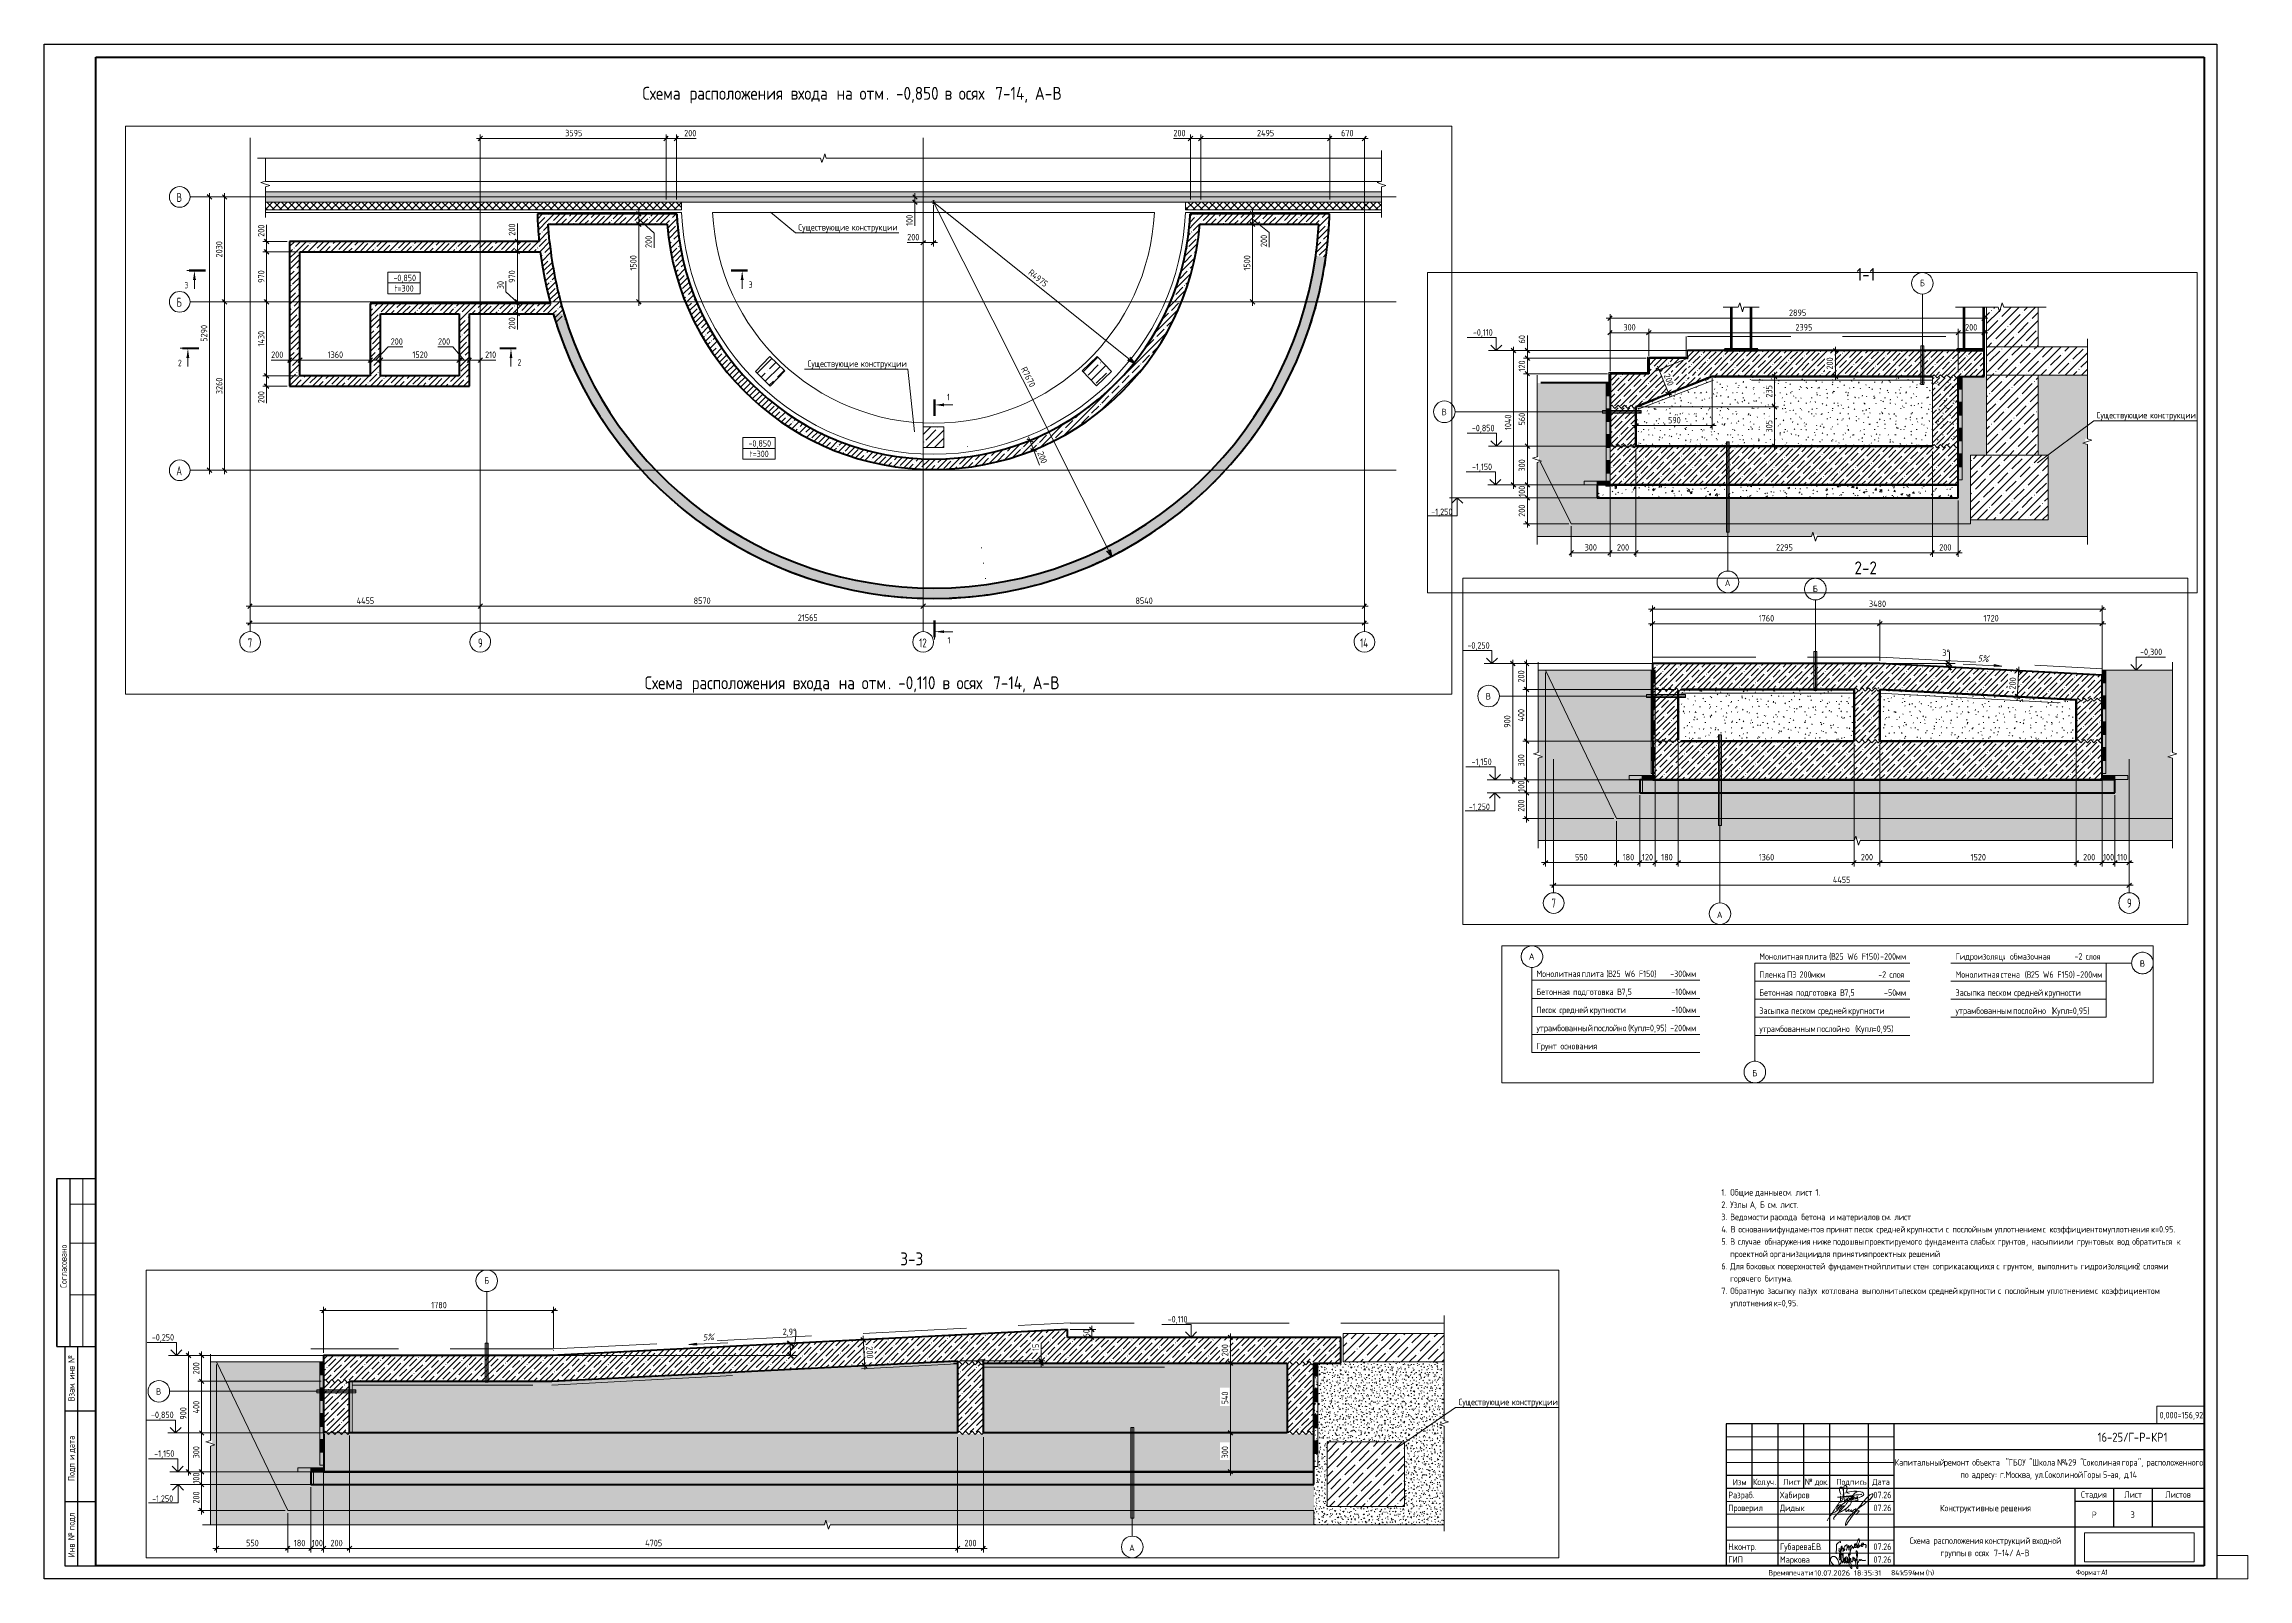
# Paper-space layout 'Layout1' of a CAD drawing. Header units: millimetres. Extents: x -841 to 12, y 0 to 594.
# The model-space entities are those that its viewports show. They can reach past a viewport. Long polylines and large blocks are cut down to what shows.
import ezdxf

# ---------------------------------------------------------------- set-up
doc = ezdxf.new("R2010")
doc.units = ezdxf.units.MM
for name, pattern in [('01 Штриховая _2 мм_', [3, 2, -1]), ('01 Штриховая _4 мм_', [6, 3.5, -2.5]), ('02 Штрихпунктирная _20 мм_', [25, 20, -2.5, 0, -2.5]), ('04 Пунктир 10мм', [10, 0, -10])]:
    doc.linetypes.add(name, pattern=pattern)
doc.layers.add('_NPLT_SIGN', color=5, linetype='Continuous', lineweight=9, plot=False)
doc.layers.add('NPLT_SIGN', color=5, linetype='Continuous', lineweight=9, plot=False)
for name, color, linetype, lineweight in [('AA_Dim', 7, 'Continuous', 9), ('AA_Dim-20', 7, 'Continuous', 9), ('AA_Dim-50', 7, 'Continuous', 9), ('AA_Linii', 7, 'Continuous', 9), ('AA_Oformlenie', 7, 'Continuous', 9), ('AA_Razrez', 7, 'Continuous', 9), ('AA_Vinoska', 7, 'Continuous', 9), ('AA_Visotnaya otmetka', 7, 'Continuous', 9), ('AF_Balki', 7, 'Continuous', 20), ('AF_Lestnica', 7, '01 Штриховая _2 мм_', 9), ('AF_Perekritie', 7, 'Continuous', 20), ('AF_Perekritie_Опалубка', 253, 'Continuous', 20), ('AF_Stena', 7, '01 Штриховая _4 мм_', 20), ('AF_Stena_Арматура', 253, 'Continuous', 20), ('AF_Stena_Гидроизоляция', 253, 'Continuous', 20), ('AF_Stena_Опалубка', 253, 'Continuous', 20), ('Gen_Dim', 7, 'Continuous', 9), ('Gen_Stamp', 7, 'Continuous', 9), ('Gen_Text', 7, 'Continuous', 9), ('KR_Colonna_KG', 7, 'Continuous', 20), ('Оси', 7, 'Continuous', 9)]:
    doc.layers.add(name, color=color, linetype=linetype, lineweight=lineweight)
doc.layers.add('AA_NPLT_Vports', color=254, linetype='Continuous', plot=False)
doc.styles.add('GOST Common', font='GOST_Common.ttf', dxfattribs={"width": 0.85, "height": 125})
doc.styles.add('GOST Common_1', font='GOST_Common.ttf', dxfattribs={"width": 0.85, "height": 50})
doc.styles.add('GOST Common_2', font='GOST_Common.ttf', dxfattribs={"height": 50})
doc.styles.add('GOST Common_3', font='GOST_Common.ttf', dxfattribs={"height": 125})
doc.styles.add('ISOCPEUR', font='isocpeur.TTF', dxfattribs={"width": 0.7, "height": 175})
doc.styles.add('ISOCPEUR_1', font='isocpeur.TTF', dxfattribs={"width": 0.85, "height": 125})
doc.styles.add('ISOCPEUR_10', font='isocpeur.TTF', dxfattribs={"width": 0.85, "height": 2.1})
doc.styles.add('ISOCPEUR_11', font='isocpeur.TTF', dxfattribs={"width": 0.9, "height": 2})
doc.styles.add('ISOCPEUR_12', font='isocpeur.TTF', dxfattribs={"height": 2.1})
doc.styles.add('ISOCPEUR_13', font='isocpeur.TTF', dxfattribs={"width": 0.85, "height": 3.5})
doc.styles.add('ISOCPEUR_14', font='isocpeur.TTF', dxfattribs={"width": 0.75, "height": 2.5})
doc.styles.add('ISOCPEUR_15', font='isocpeur.TTF', dxfattribs={"width": 0.85, "height": 5})
doc.styles.add('ISOCPEUR_2', font='isocpeur.TTF', dxfattribs={"width": 0.9, "height": 125})
doc.styles.add('ISOCPEUR_3', font='isocpeur.TTF', dxfattribs={"width": 0.7, "height": 125})
doc.styles.add('ISOCPEUR_4', font='isocpeur.TTF', dxfattribs={"width": 0.9, "height": 50})
doc.styles.add('ISOCPEUR_5', font='isocpeur.TTF', dxfattribs={"width": 0.85, "height": 50})
doc.styles.add('ISOCPEUR_6', font='isocpeur.TTF', dxfattribs={"width": 0.7, "height": 70})
doc.styles.add('ISOCPEUR_7', font='isocpeur.TTF', dxfattribs={"width": 0.85, "height": 2.5})
doc.styles.add('ISOCPEUR_8', font='isocpeur.TTF', dxfattribs={"width": 0.85, "height": 2.3})
doc.styles.add('ISOCPEUR_9', font='isocpeur.TTF', dxfattribs={"width": 0.85, "height": 2})
doc.styles.add('ISOCPEUR_I_1', font='isocpeui.ttf', dxfattribs={"width": 0.85, "height": 50.961538})
doc.dimstyles.new('01_Точн_3_знака__непрозр_', dxfattribs={"dimscale": 304.8, "dimtxt": 50.137748, "dimasz": 0.111549, "dimexe": 0.098425, "dimexo": 0.065617, "dimgap": 0.016404, "dimtad": 1, "dimdec": 3, "dimrnd": 0.001, "dimdsep": 46, "dimtxsty": 'ISOCPEUR_4', "dimblk1": 'OBLIQUE', "dimblk2": 'OBLIQUE', "dimsah": 1, "dimcen": 0.09, "dimdle": 0.098425, "dimazin": 0, "dimtfac": 1, "dimtdec": 4, "dimtix": 1, "dimtmove": 0, "dimatfit": 3, "dimfxl": 1, "dimtvp": 1, "dimtfill": 1, "dimtolj": 1, "dimtzin": 0, "dimlwd": 18, "dimlwe": 18, "dimarcsym": 2})
doc.dimstyles.new('05_Округл_10мм__непрозр_', dxfattribs={"dimscale": 304.8, "dimtxt": 50.137748, "dimasz": 0.111549, "dimexe": 0.098425, "dimexo": 0.065617, "dimgap": 0.019685, "dimtad": 1, "dimdec": 0, "dimrnd": 10, "dimdsep": 46, "dimtxsty": 'ISOCPEUR_4', "dimblk1": 'OBLIQUE', "dimblk2": 'OBLIQUE', "dimsah": 1, "dimcen": 0.09, "dimdle": 0.098425, "dimazin": 0, "dimtfac": 1, "dimtdec": 4, "dimtix": 1, "dimtmove": 0, "dimatfit": 3, "dimfxl": 1, "dimtvp": 1, "dimtfill": 1, "dimtolj": 1, "dimtzin": 0, "dimlwd": 18, "dimlwe": 18, "dimarcsym": 2})
doc.dimstyles.new('05_Округл_5мм__непрозр_', dxfattribs={"dimscale": 304.8, "dimtxt": 50.137748, "dimasz": 0.111549, "dimexe": 0.098425, "dimexo": 0.065617, "dimgap": 0.006562, "dimtad": 1, "dimdec": 0, "dimrnd": 5, "dimdsep": 46, "dimtxsty": 'ISOCPEUR_4', "dimblk1": 'OBLIQUE', "dimblk2": 'OBLIQUE', "dimsah": 1, "dimcen": 0.09, "dimdle": 0.098425, "dimazin": 0, "dimtfac": 1, "dimtdec": 4, "dimtix": 1, "dimtmove": 0, "dimatfit": 3, "dimfxl": 1, "dimtvp": 1, "dimtfill": 1, "dimtolj": 1, "dimtzin": 0, "dimlwd": 18, "dimlwe": 18, "dimarcsym": 2})
doc.dimstyles.new('05_Округл_5мм__непрозр__1', dxfattribs={"dimscale": 304.8, "dimtxt": 50.137748, "dimasz": 0.111549, "dimexe": 0.098425, "dimexo": 0.065617, "dimgap": 0.006562, "dimtad": 1, "dimdec": 0, "dimrnd": 5, "dimdsep": 46, "dimtxsty": 'ISOCPEUR_4', "dimblk1": 'OBLIQUE', "dimblk2": 'OBLIQUE', "dimsah": 1, "dimcen": 0.09, "dimdle": 0.098425, "dimazin": 0, "dimtfac": 1, "dimtdec": 4, "dimtix": 1, "dimtmove": 1, "dimatfit": 3, "dimfxl": 1, "dimtvp": 1, "dimtfill": 1, "dimtolj": 1, "dimtzin": 0, "dimlwd": 18, "dimlwe": 18, "dimarcsym": 2})
doc.dimstyles.new('05_Округл_5мм__прозр_', dxfattribs={"dimscale": 304.8, "dimtxt": 125.344371, "dimasz": 0.278871, "dimexe": 0.246063, "dimexo": 0.164042, "dimgap": 0.016404, "dimtad": 1, "dimdec": 0, "dimrnd": 5, "dimdsep": 46, "dimtxsty": 'ISOCPEUR_2', "dimblk1": 'OBLIQUE', "dimblk2": 'OBLIQUE', "dimsah": 1, "dimcen": 0.09, "dimdle": 0.246063, "dimazin": 0, "dimtfac": 1, "dimtdec": 4, "dimtix": 1, "dimtmove": 0, "dimatfit": 3, "dimfxl": 1, "dimtvp": 1, "dimtolj": 1, "dimtzin": 0, "dimlwd": 18, "dimlwe": 18, "dimarcsym": 2})
doc.dimstyles.new('05_Округл_5мм__прозр__1', dxfattribs={"dimscale": 304.8, "dimtxt": 125.344371, "dimasz": 0.278871, "dimexe": 0.246063, "dimexo": 0.164042, "dimgap": 0.016404, "dimtad": 1, "dimdec": 0, "dimrnd": 5, "dimdsep": 46, "dimtxsty": 'ISOCPEUR_2', "dimblk1": 'OBLIQUE', "dimblk2": 'OBLIQUE', "dimsah": 1, "dimcen": 0.09, "dimdle": 0.246063, "dimazin": 0, "dimtfac": 1, "dimtdec": 4, "dimtix": 1, "dimtmove": 1, "dimatfit": 3, "dimfxl": 1, "dimtvp": 1, "dimtolj": 1, "dimtzin": 0, "dimlwd": 18, "dimlwe": 18, "dimarcsym": 2})
doc.dimstyles.new('05_Округл_5мм__прозр__2', dxfattribs={"dimscale": 304.8, "dimtxt": 50.137748, "dimasz": 0.111549, "dimexe": 0.098425, "dimexo": 0.065617, "dimgap": 0.006562, "dimtad": 1, "dimdec": 0, "dimrnd": 5, "dimdsep": 46, "dimtxsty": 'ISOCPEUR_4', "dimblk1": 'OBLIQUE', "dimblk2": 'OBLIQUE', "dimsah": 1, "dimcen": 0.09, "dimdle": 0.098425, "dimazin": 0, "dimtfac": 1, "dimtdec": 4, "dimtix": 1, "dimtmove": 1, "dimatfit": 3, "dimfxl": 1, "dimtvp": 1, "dimtolj": 1, "dimtzin": 0, "dimlwd": 18, "dimlwe": 18, "dimarcsym": 2})
doc.dimstyles.new('05_Округл_5мм__прозр__3', dxfattribs={"dimscale": 304.8, "dimtxt": 50.137748, "dimasz": 0.111549, "dimexe": 0.098425, "dimexo": 0.065617, "dimgap": 0.006562, "dimtad": 1, "dimdec": 0, "dimrnd": 5, "dimdsep": 46, "dimtxsty": 'ISOCPEUR_4', "dimblk1": 'OBLIQUE', "dimblk2": 'OBLIQUE', "dimsah": 1, "dimcen": 0.09, "dimdle": 0.098425, "dimazin": 0, "dimtfac": 1, "dimtdec": 4, "dimtix": 1, "dimtmove": 0, "dimatfit": 3, "dimfxl": 1, "dimtvp": 1, "dimtolj": 1, "dimtzin": 0, "dimlwd": 18, "dimlwe": 18, "dimarcsym": 2})
doc.dimstyles.new('Засечка_4', dxfattribs={"dimscale": 304.8, "dimtxt": 50.137748, "dimasz": 0.131234, "dimexe": 0.15748, "dimexo": 0.098425, "dimgap": 0.032808, "dimtad": 1, "dimdec": 0, "dimzin": 0, "dimdsep": 46, "dimtxsty": 'ISOCPEUR_5', "dimblk1": 'OBLIQUE', "dimblk2": 'OBLIQUE', "dimsah": 1, "dimcen": 0.09, "dimadec": 1, "dimazin": 2, "dimtfac": 1, "dimtdec": 4, "dimtmove": 1, "dimatfit": 1, "dimfxl": 1, "dimtvp": 1, "dimtolj": 1, "dimtzin": 0, "dimarcsym": 2})
doc.dimstyles.new('Засечка_5', dxfattribs={"dimscale": 304.8, "dimtxt": 50.137748, "dimasz": 0.131234, "dimexe": 0.15748, "dimexo": 0.098425, "dimgap": 0.032808, "dimtad": 1, "dimdec": 0, "dimzin": 0, "dimdsep": 46, "dimtxsty": 'ISOCPEUR_5', "dimblk1": 'OBLIQUE', "dimblk2": 'OBLIQUE', "dimsah": 1, "dimcen": 0.09, "dimadec": 1, "dimazin": 2, "dimtfac": 1, "dimtdec": 4, "dimtix": 1, "dimtmove": 1, "dimatfit": 3, "dimfxl": 1, "dimtvp": 1, "dimtolj": 1, "dimtzin": 0, "dimarcsym": 2})
doc.dimstyles.new('Стрелка__округл_5_мм__1', dxfattribs={"dimscale": 304.8, "dimtxt": 125.344371, "dimasz": 0.410105, "dimexe": 0.393701, "dimexo": 0, "dimgap": 0.065617, "dimtad": 1, "dimjust": 3, "dimdec": 0, "dimrnd": 5, "dimdsep": 46, "dimtxsty": 'ISOCPEUR_1', "dimblk1": 'OPEN30', "dimblk2": 'OPEN30', "dimsah": 1, "dimcen": 0.09, "dimazin": 0, "dimtfac": 1, "dimtdec": 4, "dimtix": 1, "dimtmove": 0, "dimatfit": 2, "dimfxl": 1, "dimtvp": 1, "dimtolj": 1, "dimtzin": 0, "dimarcsym": 2})
picture_1 = doc.add_image_def('image1.jpg', size_in_pixel=(1429, 378))
pattern_1 = [(45, (54193.64, -680), (-44.9013, 44.9013), []), (45, (54238.545, -680), (-44.9013, 44.9013), [79.375, -15.875, 0.6706, -15.204])]
pattern_2 = [(45, (54193.64, -680), (-62.8618, 62.8618), []), (45, (54256.505, -680), (-62.8618, 62.8618), [111.125, -22.225, 0.6706, -21.554])]
pattern_3 = [(45, (60542.43, -625), (-44.9013, 44.9013), []), (45, (60587.33, -625), (-44.9013, 44.9013), [79.375, -15.875, 0.6706, -15.204])]
pattern_4 = [(0, (29472.484, -625), (162.56, 40.64), [6.706, -115.214, 6.706, -115.214, -650.24]), (0, (29472.484, -625), (162.56, 40.64), [-243.84, 6.706, -237.134, 6.706, -115.214, -284.48]), (0, (29472.484, -625), (162.56, 40.64), [-609.6, 6.706, -74.574, 6.706, -196.494]), (120, (29533.444, -604.68), (-116.4753, 120.4611), [6.706, -115.214, 6.706, -115.214, -650.24]), (120, (29533.444, -604.68), (-116.4753, 120.4611), [-243.84, 6.706, -237.134, 6.706, -115.214, -284.48]), (120, (29533.444, -604.68), (-116.4753, 120.4611), [-609.6, 6.706, -74.574, 6.706, -196.494]), (240, (29553.764, -523.4), (-46.0847, -161.1011), [6.706, -115.214, 6.706, -115.214, -650.24]), (240, (29553.764, -523.4), (-46.0847, -161.1011), [-243.84, 6.706, -237.134, 6.706, -115.214, -284.48]), (240, (29553.764, -523.4), (-46.0847, -161.1011), [-609.6, 6.706, -74.574, 6.706, -196.494])]
pattern_5 = [(45, (69107.43, -625), (-44.9013, 44.9013), []), (45, (69152.33, -625), (-44.9013, 44.9013), [79.375, -15.875, 0.67056, -15.204])]
pattern_6 = [(45, (69107.43, -625), (-62.8618, 62.8618), []), (45, (69170.29, -625), (-62.8618, 62.8618), [111.125, -22.225, 0.6706, -21.554])]
pattern_7 = [(0, (69107.43, -625), (81.28, 20.32), [6.706, -54.254, 6.706, -54.254, -325.12]), (0, (69107.43, -625), (81.28, 20.32), [-121.92, 6.706, -115.214, 6.706, -54.254, -142.24]), (0, (69107.43, -625), (81.28, 20.32), [-304.8, 6.706, -33.934, 6.706, -94.894]), (120, (69137.91, -614.84), (-58.237636, 60.230545), [6.706, -54.254, 6.706, -54.254, -325.12]), (120, (69137.91, -614.84), (-58.237636, 60.230545), [-121.92, 6.706, -115.214, 6.706, -54.254, -142.24]), (120, (69137.91, -614.84), (-58.237636, 60.230545), [-304.8, 6.706, -33.934, 6.706, -94.894]), (240, (69148.07, -574.2), (-23.042364, -80.550545), [6.706, -54.254, 6.706, -54.254, -325.12]), (240, (69148.07, -574.2), (-23.042364, -80.550545), [-121.92, 6.706, -115.214, 6.706, -54.254, -142.24]), (240, (69148.07, -574.2), (-23.042364, -80.550545), [-304.8, 6.706, -33.934, 6.706, -94.894])]
pattern_8 = [(45, (66853.87, 0), (-112.2532, 112.2532), []), (45, (66966.12, 0), (-112.2532, 112.2532), [198.438, -39.688, 1.676, -38.011])]
pattern_9 = [(45, (66853.87, 0), (-157.1545, 157.1545), []), (45, (67011.03, 0), (-157.1545, 157.1545), [277.813, -55.563, 1.676, -53.886])]

psp = doc.layouts.get("Layout1")

# ---------------------------------------------------------------- texts
at = {"layer": 'AA_Vinoska', "char_height": 2.5, "attachment_point": 1}
for s, insert, width, style in [('Разраб', (-189.15, 33.73), 11.5162, 'ISOCPEUR_7'), ('Проверил', (-189.15, 28.73), 14.9234, 'ISOCPEUR_7'), ('\\fISOCPEUR|b0|i0|c204|p34|;\\W.85;.', (-179.65, 33.73), 0.7496, 'ISOCPEUR_7'), ('Дидык', (-169.15, 28.73), 9.8808, 'ISOCPEUR_7'), ('Хабиров', (-169.15, 33.73), 13.5605, 'ISOCPEUR_7'), ('07.26', (-132.93, 33.73), 7.1551, 'ISOCPEUR_14'), ('07.26', (-132.93, 28.73), 7.1551, 'ISOCPEUR_14'), ('\\fISOCPEUR|b0|i0|c204|p34|;\\W.85;Н', (-189.15, 13.73), 2.0443, 'ISOCPEUR_7'), ('ГИП', (-189.15, 8.73), 5.9285, 'ISOCPEUR_7'), ('\\fISOCPEUR|b0|i0|c204|p34|;\\W.85;.', (-187.47, 13.73), 0.7496, 'ISOCPEUR_7'), ('контр', (-186.85, 13.73), 9.6764, 'ISOCPEUR_7'), ('\\fISOCPEUR|b0|i0|c204|p34|;\\W.85;.', (-178.86, 13.73), 0.7496, 'ISOCPEUR_7'), ('Губарева', (-169.15, 13.73), 13.3481, 'ISOCPEUR_14'), ('Маркова', (-169.15, 8.73), 13.765, 'ISOCPEUR_7'), ('\\fISOCPEUR|b0|i0|c204|p34|;\\W.75; ', (-158.14, 13.73), 1.3829, 'ISOCPEUR_14'), ('\\fISOCPEUR|b0|i0|c204|p34|;\\W.75;Е', (-157, 13.73), 1.6234, 'ISOCPEUR_14'), ('\\fISOCPEUR|b0|i0|c204|p34|;\\W.75;.', (-155.66, 13.73), 0.6614, 'ISOCPEUR_14'), ('\\fISOCPEUR|b0|i0|c204|p34|;\\W.75;В', (-155.11, 13.73), 1.8038, 'ISOCPEUR_14'), ('\\fISOCPEUR|b0|i0|c204|p34|;\\W.75;.', (-153.62, 13.73), 0.6614, 'ISOCPEUR_14'), ('07.26', (-132.93, 13.73), 7.1551, 'ISOCPEUR_14'), ('07.26', (-132.93, 8.73), 7.1551, 'ISOCPEUR_14')]:
    psp.add_mtext(s, dxfattribs=dict(at, insert=insert, width=width, style=style))
at = {"layer": 'Gen_Stamp', "attachment_point": 1}
for s, insert, char_height, width, style in [('0,000=156,92', (-22.2, 64.64), 2.5, 19.6253, 'ISOCPEUR_7'), ('16-25/', (-46.18, 56.59), 3.5, 14.4464, 'ISOCPEUR_13'), ('\\fISOCPEUR|b0|i0|c204|p34|;\\W.85;Г', (-34.26, 56.59), 3.5, 2.5213, 'ISOCPEUR_13'), ('\\fISOCPEUR|b0|i0|c204|p34|;\\W.85;-', (-32.18, 56.59), 3.5, 2.5213, 'ISOCPEUR_13'), ('\\fISOCPEUR|b0|i0|c204|p34|;\\W.85;Р', (-30.1, 56.59), 3.5, 2.9302, 'ISOCPEUR_13'), ('\\fISOCPEUR|b0|i0|c204|p34|;\\W.85;-', (-27.68, 56.59), 3.5, 2.5213, 'ISOCPEUR_13'), ('КР', (-25.45, 56.59), 3.5, 5.8603, 'ISOCPEUR_13'), ('\\fISOCPEUR|b0|i0|c204|p34|;\\W.85;1', (-20.62, 56.59), 3.5, 1.8399, 'ISOCPEUR_13'), ('Капитальный', (-124.75, 46.35), 2.5, 21.5333, 'ISOCPEUR_7'), ('\\fISOCPEUR|b0|i0|c204|p34|;\\W.85; ', (-106.98, 46.35), 2.5, 1.5673, 'ISOCPEUR_7'), ('ремонт', (-105.69, 46.35), 2.5, 11.7207, 'ISOCPEUR_7'), ('\\fISOCPEUR|b0|i0|c204|p34|;\\W.85; ', (-96.02, 46.35), 2.5, 1.5673, 'ISOCPEUR_7'), ('объекта', (-94.72, 46.35), 2.5, 13.9013, 'ISOCPEUR_7'), (' "', (-83.25, 46.35), 2.5, 3.1346, 'ISOCPEUR_7'), ('ГБОУ', (-80.67, 46.35), 2.5, 7.9728, 'ISOCPEUR_7'), (' "', (-74.09, 46.35), 2.5, 3.1346, 'ISOCPEUR_7'), ('Школа', (-71.5, 46.35), 2.5, 10.1534, 'ISOCPEUR_7'), ('\\fISOCPEUR|b0|i0|c204|p34|;\\W.85; ', (-63.12, 46.35), 2.5, 1.5673, 'ISOCPEUR_7'), ('\\fISOCPEUR|b0|i0|c204|p34|;\\W.85;№', (-61.83, 46.35), 2.5, 3.1346, 'ISOCPEUR_7'), ('429 "', (-59.25, 46.35), 2.5, 8.8586, 'ISOCPEUR_7'), ('Соколиная', (-51.94, 46.35), 2.5, 16.7633, 'ISOCPEUR_7'), ('\\fISOCPEUR|b0|i0|c204|p34|;\\W.85; ', (-38.1, 46.35), 2.5, 1.5673, 'ISOCPEUR_7'), ('гора', (-36.81, 46.35), 2.5, 7.5639, 'ISOCPEUR_7'), ('", ', (-30.57, 46.35), 2.5, 4.0205, 'ISOCPEUR_7'), ('расположенного', (-27.25, 46.35), 2.5, 26.1671, 'ISOCPEUR_7'), ('по', (-99.28, 41.59), 2.5, 3.6797, 'ISOCPEUR_7'), ('\\fISOCPEUR|b0|i0|c204|p34|;\\W.85; ', (-96.24, 41.59), 2.5, 1.5673, 'ISOCPEUR_7'), ('адресу', (-94.95, 41.59), 2.5, 10.9711, 'ISOCPEUR_7'), (': ', (-85.9, 41.59), 2.5, 2.3169, 'ISOCPEUR_7'), ('\\fISOCPEUR|b0|i0|c204|p34|;\\W.85;г', (-83.98, 41.59), 2.5, 1.8399, 'ISOCPEUR_7'), ('\\fISOCPEUR|b0|i0|c204|p34|;\\W.85;.', (-82.47, 41.59), 2.5, 0.7496, 'ISOCPEUR_7'), ('Москва', (-81.85, 41.59), 2.5, 11.4481, 'ISOCPEUR_7'), (', ', (-72.4, 41.59), 2.5, 2.4532, 'ISOCPEUR_7'), ('ул', (-70.38, 41.59), 2.5, 3.6797, 'ISOCPEUR_7'), ('\\fISOCPEUR|b0|i0|c204|p34|;\\W.85;.', (-67.34, 41.59), 2.5, 0.7496, 'ISOCPEUR_7'), ('Соколиной', (-66.72, 41.59), 2.5, 16.5589, 'ISOCPEUR_7'), ('\\fISOCPEUR|b0|i0|c204|p34|;\\W.85; ', (-53.06, 41.59), 2.5, 1.5673, 'ISOCPEUR_7'), ('Горы', (-51.77, 41.59), 2.5, 7.5639, 'ISOCPEUR_7'), (' 5-', (-45.53, 41.59), 2.5, 5.247, 'ISOCPEUR_7'), ('ая', (-41.2, 41.59), 2.5, 3.8842, 'ISOCPEUR_7'), (', ', (-37.99, 41.59), 2.5, 2.4532, 'ISOCPEUR_7'), ('\\fISOCPEUR|b0|i0|c204|p34|;\\W.85;д', (-35.97, 41.59), 2.5, 1.8399, 'ISOCPEUR_7'), ('.14', (-34.45, 41.59), 2.5, 4.0886, 'ISOCPEUR_7'), ('Конструктивные', (-107.15, 28.68), 2.5, 26.8485, 'ISOCPEUR_7'), ('\\fISOCPEUR|b0|i0|c204|p34|;\\W.85; ', (-85, 28.68), 2.5, 1.5673, 'ISOCPEUR_7'), ('решения', (-83.71, 28.68), 2.5, 13.3561, 'ISOCPEUR_7'), ('\\fISOCPEUR|b0|i0|c204|p34|;\\W.85;3', (-33.39, 26.12), 2.5, 1.8399, 'ISOCPEUR_7'), ('Схема', (-118.93, 16.06), 2.5, 9.6082, 'ISOCPEUR_7'), ('\\fISOCPEUR|b0|i0|c204|p34|;\\W.85; ', (-111, 16.06), 2.5, 1.5673, 'ISOCPEUR_7'), ('расположения', (-109.71, 16.06), 2.5, 22.4873, 'ISOCPEUR_7'), ('группы', (-107.01, 11.29), 2.5, 11.2437, 'ISOCPEUR_7'), ('\\fISOCPEUR|b0|i0|c204|p34|;\\W.85; ', (-97.73, 11.29), 2.5, 1.5673, 'ISOCPEUR_7'), ('\\fISOCPEUR|b0|i0|c204|p34|;\\W.85;в', (-96.44, 11.29), 2.5, 1.8399, 'ISOCPEUR_7'), ('\\fISOCPEUR|b0|i0|c204|p34|;\\W.85; ', (-94.92, 11.29), 2.5, 1.5673, 'ISOCPEUR_7'), ('осях', (-93.63, 11.29), 2.5, 7.0869, 'ISOCPEUR_7'), ('\\fISOCPEUR|b0|i0|c204|p34|;\\W.85; ', (-91.16, 16.06), 2.5, 1.5673, 'ISOCPEUR_7'), ('конструкций', (-89.86, 16.06), 2.5, 20.6475, 'ISOCPEUR_7'), (' 7-14/ ', (-87.78, 11.29), 2.5, 11.9932, 'ISOCPEUR_7'), ('\\fISOCPEUR|b0|i0|c204|p34|;\\W.85;А', (-77.89, 11.29), 2.5, 2.3169, 'ISOCPEUR_7'), ('\\fISOCPEUR|b0|i0|c204|p34|;\\W.85;-', (-75.98, 11.29), 2.5, 1.8399, 'ISOCPEUR_7'), ('\\fISOCPEUR|b0|i0|c204|p34|;\\W.85;В', (-74.46, 11.29), 2.5, 2.0443, 'ISOCPEUR_7'), ('\\fISOCPEUR|b0|i0|c204|p34|;\\W.85; ', (-72.83, 16.06), 2.5, 1.5673, 'ISOCPEUR_7'), ('входной', (-71.53, 16.06), 2.5, 12.8791, 'ISOCPEUR_7')]:
    psp.add_mtext(s, dxfattribs=dict(at, insert=insert, char_height=char_height, width=width, style=style))
at = {"layer": 'Gen_Stamp', "insert": (-155.83, 3.34), "char_height": 2.1, "width": 27.4162, "attachment_point": 1, "line_spacing_factor": 1.135194, "style": 'ISOCPEUR_12'}
psp.add_mtext('10.07.2026 18:35:31', dxfattribs=at)
at = {"layer": 'Gen_Text', "attachment_point": 1}
for s, insert, char_height, width, style in [('Схема', (-609.38, 577.44), 5, 19.012, 'ISOCPEUR_15'), ('\\fISOCPEUR|b0|i0|c204|p34|;\\W.85; ', (-593.69, 577.44), 5, 3.0665, 'ISOCPEUR_15'), ('расположения', (-591.16, 577.44), 5, 44.2932, 'ISOCPEUR_15'), ('\\fISOCPEUR|b0|i0|c204|p34|;\\W.85; ', (-554.61, 577.44), 5, 3.0665, 'ISOCPEUR_15'), ('входа', (-552.08, 577.44), 5, 18.535, 'ISOCPEUR_15'), ('\\fISOCPEUR|b0|i0|c204|p34|;\\W.85; ', (-536.79, 577.44), 5, 3.0665, 'ISOCPEUR_15'), ('на', (-534.26, 577.44), 5, 7.7002, 'ISOCPEUR_15'), ('\\fISOCPEUR|b0|i0|c204|p34|;\\W.85; ', (-527.91, 577.44), 5, 3.0665, 'ISOCPEUR_15'), ('отм', (-525.38, 577.44), 5, 12.334, 'ISOCPEUR_15'), ('. -0,850 ', (-515.2, 577.44), 5, 27.5299, 'ISOCPEUR_15'), ('\\fISOCPEUR|b0|i0|c204|p34|;\\W.85;в', (-492.49, 577.44), 5, 3.6116, 'ISOCPEUR_15'), ('\\fISOCPEUR|b0|i0|c204|p34|;\\W.85; ', (-489.51, 577.44), 5, 3.0665, 'ISOCPEUR_15'), ('осях', (-486.98, 577.44), 5, 13.9013, 'ISOCPEUR_15'), (' 7-14, ', (-475.51, 577.44), 5, 21.8059, 'ISOCPEUR_15'), ('\\fISOCPEUR|b0|i0|c204|p34|;\\W.85;А', (-457.51, 577.44), 5, 4.6338, 'ISOCPEUR_15'), ('\\fISOCPEUR|b0|i0|c204|p34|;\\W.85;-', (-453.69, 577.44), 5, 3.6116, 'ISOCPEUR_15'), ('\\fISOCPEUR|b0|i0|c204|p34|;\\W.85;В', (-450.71, 577.44), 5, 4.0886, 'ISOCPEUR_15'), ('1-1', (-139.44, 507.35), 5, 8.7905, 'ISOCPEUR_15'), ('2-2', (-140.28, 393.78), 5, 10.8348, 'ISOCPEUR_15'), ('Схема', (-608.53, 349.32), 5, 19.012, 'ISOCPEUR_15'), ('\\fISOCPEUR|b0|i0|c204|p34|;\\W.85; ', (-592.85, 349.32), 5, 3.0665, 'ISOCPEUR_15'), ('расположения', (-590.32, 349.32), 5, 44.2932, 'ISOCPEUR_15'), ('\\fISOCPEUR|b0|i0|c204|p34|;\\W.85; ', (-553.77, 349.32), 5, 3.0665, 'ISOCPEUR_15'), ('входа', (-551.24, 349.32), 5, 18.535, 'ISOCPEUR_15'), ('\\fISOCPEUR|b0|i0|c204|p34|;\\W.85; ', (-535.95, 349.32), 5, 3.0665, 'ISOCPEUR_15'), ('на', (-533.42, 349.32), 5, 7.7002, 'ISOCPEUR_15'), ('\\fISOCPEUR|b0|i0|c204|p34|;\\W.85; ', (-527.07, 349.32), 5, 3.0665, 'ISOCPEUR_15'), ('отм', (-524.54, 349.32), 5, 12.334, 'ISOCPEUR_15'), ('. -0,110 ', (-514.36, 349.32), 5, 25.4856, 'ISOCPEUR_15'), ('\\fISOCPEUR|b0|i0|c204|p34|;\\W.85;в', (-493.33, 349.32), 5, 3.6116, 'ISOCPEUR_15'), ('\\fISOCPEUR|b0|i0|c204|p34|;\\W.85; ', (-490.35, 349.32), 5, 3.0665, 'ISOCPEUR_15'), ('осях', (-487.82, 349.32), 5, 13.9013, 'ISOCPEUR_15'), (' 7-14, ', (-476.35, 349.32), 5, 21.8059, 'ISOCPEUR_15'), ('\\fISOCPEUR|b0|i0|c204|p34|;\\W.85;А', (-458.36, 349.32), 5, 4.6338, 'ISOCPEUR_15'), ('\\fISOCPEUR|b0|i0|c204|p34|;\\W.85;-', (-454.54, 349.32), 5, 3.6116, 'ISOCPEUR_15'), ('\\fISOCPEUR|b0|i0|c204|p34|;\\W.85;В', (-451.56, 349.32), 5, 4.0886, 'ISOCPEUR_15'), ('1.', (-191.81, 150.85), 2.5, 4.1569, 'ISOCPEUR_7'), ('2.', (-191.81, 146.09), 2.5, 4.1569, 'ISOCPEUR_7'), ('Узлы', (-188.38, 146.09), 2.5, 7.6321, 'ISOCPEUR_7'), ('Общие', (-188.38, 150.85), 2.5, 10.1534, 'ISOCPEUR_7'), ('\\fISOCPEUR|b0|i0|c204|p34|;\\W.85; ', (-182.08, 146.09), 2.5, 1.5673, 'ISOCPEUR_7'), ('\\fISOCPEUR|b0|i0|c204|p34|;\\W.85;А', (-180.79, 146.09), 2.5, 2.3169, 'ISOCPEUR_7'), ('\\fISOCPEUR|b0|i0|c204|p34|;\\W.85; ', (-180, 150.85), 2.5, 1.5673, 'ISOCPEUR_7'), ('данные', (-178.7, 150.85), 2.5, 11.4481, 'ISOCPEUR_7'), ('\\fISOCPEUR|b0|i0|c204|p34|;\\W.85;Б', (-176.85, 146.09), 2.5, 2.0443, 'ISOCPEUR_7'), ('\\fISOCPEUR|b0|i0|c204|p34|;\\W.85; ', (-175.16, 146.09), 2.5, 1.5673, 'ISOCPEUR_7'), ('см', (-173.87, 146.09), 2.5, 3.6116, 'ISOCPEUR_7'), ('\\fISOCPEUR|b0|i0|c204|p34|;\\W.85; ', (-169.26, 150.85), 2.5, 1.5673, 'ISOCPEUR_7'), ('лист', (-168.98, 146.09), 2.5, 7.5639, 'ISOCPEUR_7'), ('см', (-167.97, 150.85), 2.5, 3.6116, 'ISOCPEUR_7'), ('. ', (-164.99, 150.85), 2.5, 2.3169, 'ISOCPEUR_7'), ('лист', (-163.07, 150.85), 2.5, 7.5639, 'ISOCPEUR_7'), (' 1.', (-156.83, 150.85), 2.5, 3.6116, 'ISOCPEUR_7'), ('3.', (-191.81, 141.33), 2.5, 4.1569, 'ISOCPEUR_7'), ('4.', (-191.81, 136.57), 2.5, 4.3603, 'ISOCPEUR_7'), ('Ведомости', (-188.38, 141.33), 2.5, 17.1721, 'ISOCPEUR_7'), ('\\fISOCPEUR|b0|i0|c204|p34|;\\W.85;В', (-188.21, 136.57), 2.5, 2.0443, 'ISOCPEUR_7'), ('\\fISOCPEUR|b0|i0|c204|p34|;\\W.85; ', (-186.52, 136.57), 2.5, 1.5673, 'ISOCPEUR_7'), (', ', (-178.87, 146.09), 2.5, 2.4532, 'ISOCPEUR_7'), ('\\fISOCPEUR|b0|i0|c204|p34|;\\W.85; ', (-174.21, 141.33), 2.5, 1.5673, 'ISOCPEUR_7'), ('расхода', (-172.91, 141.33), 2.5, 13.0154, 'ISOCPEUR_7'), ('\\fISOCPEUR|b0|i0|c204|p34|;\\W.85; ', (-171.62, 136.57), 2.5, 1.5673, 'ISOCPEUR_7'), ('. ', (-170.89, 146.09), 2.5, 2.3169, 'ISOCPEUR_7'), ('фундаментов', (-170.33, 136.57), 2.5, 21.6015, 'ISOCPEUR_7'), ('\\fISOCPEUR|b0|i0|c204|p34|;\\W.85;.', (-162.74, 146.09), 2.5, 0.7496, 'ISOCPEUR_7'), ('\\fISOCPEUR|b0|i0|c204|p34|;\\W.85; ', (-162.18, 141.33), 2.5, 1.5673, 'ISOCPEUR_7'), ('бетона', (-160.88, 141.33), 2.5, 11.7207, 'ISOCPEUR_7'), ('\\fISOCPEUR|b0|i0|c204|p34|;\\W.85; ', (-152.5, 136.57), 2.5, 1.5673, 'ISOCPEUR_7'), ('\\fISOCPEUR|b0|i0|c204|p34|;\\W.85; ', (-151.21, 141.33), 2.5, 1.5673, 'ISOCPEUR_7'), ('\\fISOCPEUR|b0|i0|c204|p34|;\\W.85;и', (-149.92, 141.33), 2.5, 1.8399, 'ISOCPEUR_7'), ('\\fISOCPEUR|b0|i0|c204|p34|;\\W.85; ', (-148.4, 141.33), 2.5, 1.5673, 'ISOCPEUR_7'), ('материалов', (-147.11, 141.33), 2.5, 19.489, 'ISOCPEUR_7'), ('\\fISOCPEUR|b0|i0|c204|p34|;\\W.85; ', (-141.71, 136.57), 2.5, 1.5673, 'ISOCPEUR_7'), ('\\fISOCPEUR|b0|i0|c204|p34|;\\W.85; ', (-133.05, 136.57), 2.5, 1.5673, 'ISOCPEUR_7'), ('средней', (-131.76, 136.57), 2.5, 12.6065, 'ISOCPEUR_7'), ('\\fISOCPEUR|b0|i0|c204|p34|;\\W.85; ', (-131.03, 141.33), 2.5, 1.5673, 'ISOCPEUR_7'), ('см', (-129.73, 141.33), 2.5, 3.6116, 'ISOCPEUR_7'), ('. ', (-126.75, 141.33), 2.5, 2.3169, 'ISOCPEUR_7'), ('лист', (-124.84, 141.33), 2.5, 7.5639, 'ISOCPEUR_7'), ('\\fISOCPEUR|b0|i0|c204|p34|;\\W.85; ', (-121.36, 136.57), 2.5, 1.5673, 'ISOCPEUR_7'), ('\\fISOCPEUR|b0|i0|c204|p34|;\\W.85; ', (-118.6, 141.33), 2.5, 1.5673, 'ISOCPEUR_7'), ('\\fISOCPEUR|b0|i0|c204|p34|;\\W.85; ', (-106.23, 136.57), 2.5, 1.5673, 'ISOCPEUR_7'), ('\\fISOCPEUR|b0|i0|c204|p34|;\\W.85; ', (-103.65, 136.57), 2.5, 1.5673, 'ISOCPEUR_7'), ('послойным', (-102.35, 136.57), 2.5, 16.6951, 'ISOCPEUR_7'), ('\\fISOCPEUR|b0|i0|c204|p34|;\\W.85; ', (-68.73, 136.57), 2.5, 1.5673, 'ISOCPEUR_7'), ('\\fISOCPEUR|b0|i0|c204|p34|;\\W.85; ', (-66.14, 136.57), 2.5, 1.5673, 'ISOCPEUR_7'), ('коэффициентом', (-64.85, 136.57), 2.5, 25.7582, 'ISOCPEUR_7'), ('\\fISOCPEUR|b0|i0|c204|p34|;\\W.85; ', (-43.6, 136.57), 2.5, 1.5673, 'ISOCPEUR_7'), ('\\fISOCPEUR|b0|i0|c204|p34|;\\W.85; ', (-26.73, 136.57), 2.5, 1.5673, 'ISOCPEUR_7'), ('=0.95. ', (-23.92, 136.57), 2.5, 10.4259, 'ISOCPEUR_7'), ('5.', (-191.81, 131.8), 2.5, 4.1569, 'ISOCPEUR_7'), ('\\fISOCPEUR|b0|i0|c204|p34|;\\W.85;В', (-188.38, 131.8), 2.5, 2.0443, 'ISOCPEUR_7'), ('\\fISOCPEUR|b0|i0|c204|p34|;\\W.85; ', (-186.69, 131.8), 2.5, 1.5673, 'ISOCPEUR_7'), ('случае', (-185.4, 131.8), 2.5, 10.9711, 'ISOCPEUR_7'), ('основании', (-185.23, 136.57), 2.5, 16.4907, 'ISOCPEUR_7'), ('\\fISOCPEUR|b0|i0|c204|p34|;\\W.85; ', (-176.34, 131.8), 2.5, 1.5673, 'ISOCPEUR_7'), ('обнаружения', (-175.05, 131.8), 2.5, 20.92, 'ISOCPEUR_7'), ('\\fISOCPEUR|b0|i0|c204|p34|;\\W.85; ', (-157.79, 131.8), 2.5, 1.5673, 'ISOCPEUR_7'), ('ниже', (-156.5, 131.8), 2.5, 7.8365, 'ISOCPEUR_7'), ('принят', (-151.21, 136.57), 2.5, 11.5162, 'ISOCPEUR_7'), ('\\fISOCPEUR|b0|i0|c204|p34|;\\W.85; ', (-150.03, 131.8), 2.5, 1.5673, 'ISOCPEUR_7'), ('подошвы', (-148.74, 131.8), 2.5, 13.5605, 'ISOCPEUR_7'), ('песок', (-140.42, 136.57), 2.5, 8.9268, 'ISOCPEUR_7'), ('\\fISOCPEUR|b0|i0|c204|p34|;\\W.85; ', (-137.55, 131.8), 2.5, 1.5673, 'ISOCPEUR_7'), ('проектируемого', (-136.26, 131.8), 2.5, 26.4397, 'ISOCPEUR_7'), ('крупности', (-120.06, 136.57), 2.5, 16.7633, 'ISOCPEUR_7'), ('\\fISOCPEUR|b0|i0|c204|p34|;\\W.85; ', (-114.44, 131.8), 2.5, 1.5673, 'ISOCPEUR_7'), ('фундамента', (-113.15, 131.8), 2.5, 19.966, 'ISOCPEUR_7'), ('\\fISOCPEUR|b0|i0|c204|p34|;\\W.85;с', (-104.94, 136.57), 2.5, 1.5673, 'ISOCPEUR_7'), ('\\fISOCPEUR|b0|i0|c204|p34|;\\W.85; ', (-96.67, 131.8), 2.5, 1.5673, 'ISOCPEUR_7'), ('слабых', (-95.38, 131.8), 2.5, 11.1755, 'ISOCPEUR_7'), ('\\fISOCPEUR|b0|i0|c204|p34|;\\W.85; ', (-86.16, 131.8), 2.5, 1.5673, 'ISOCPEUR_7'), ('уплотнением', (-85.99, 136.57), 2.5, 20.92, 'ISOCPEUR_7'), ('грунтов', (-84.87, 131.8), 2.5, 13.3561, 'ISOCPEUR_7'), (', ', (-73.85, 131.8), 2.5, 2.4532, 'ISOCPEUR_7'), ('насыпи', (-71.82, 131.8), 2.5, 11.1755, 'ISOCPEUR_7'), ('\\fISOCPEUR|b0|i0|c204|p34|;\\W.85;с', (-67.44, 136.57), 2.5, 1.5673, 'ISOCPEUR_7'), ('\\fISOCPEUR|b0|i0|c204|p34|;\\W.85; ', (-62.6, 131.8), 2.5, 1.5673, 'ISOCPEUR_7'), ('или', (-61.31, 131.8), 2.5, 5.5196, 'ISOCPEUR_7'), ('грунтовых', (-54.17, 131.8), 2.5, 17.2403, 'ISOCPEUR_7'), ('уплотнения', (-42.31, 136.57), 2.5, 18.8757, 'ISOCPEUR_7'), ('\\fISOCPEUR|b0|i0|c204|p34|;\\W.85; ', (-39.94, 131.8), 2.5, 1.5673, 'ISOCPEUR_7'), ('вод', (-38.65, 131.8), 2.5, 5.5196, 'ISOCPEUR_7'), ('\\fISOCPEUR|b0|i0|c204|p34|;\\W.85; ', (-34.1, 131.8), 2.5, 1.5673, 'ISOCPEUR_7'), ('обратиться', (-32.8, 131.8), 2.5, 19.2846, 'ISOCPEUR_7'), ('\\fISOCPEUR|b0|i0|c204|p34|;\\W.85;к', (-25.44, 136.57), 2.5, 1.8399, 'ISOCPEUR_7'), ('\\fISOCPEUR|b0|i0|c204|p34|;\\W.85; ', (-16.89, 131.8), 2.5, 1.5673, 'ISOCPEUR_7'), ('\\fISOCPEUR|b0|i0|c204|p34|;\\W.85;к', (-15.6, 131.8), 2.5, 1.8399, 'ISOCPEUR_7'), ('\\fISOCPEUR|b0|i0|c204|p34|;\\W.85; ', (-14.08, 131.8), 2.5, 1.5673, 'ISOCPEUR_7'), ('3-3', (-509.6, 126.35), 5, 10.8348, 'ISOCPEUR_15'), ('6.', (-191.81, 122.28), 2.5, 4.1569, 'ISOCPEUR_7'), ('Для', (-188.38, 122.28), 2.5, 5.9966, 'ISOCPEUR_7'), ('проектной', (-188.38, 127.04), 2.5, 17.0359, 'ISOCPEUR_7'), ('\\fISOCPEUR|b0|i0|c204|p34|;\\W.85; ', (-183.43, 122.28), 2.5, 1.5673, 'ISOCPEUR_7'), ('боковых', (-182.13, 122.28), 2.5, 13.0835, 'ISOCPEUR_7'), ('\\fISOCPEUR|b0|i0|c204|p34|;\\W.85; ', (-174.32, 127.04), 2.5, 1.5673, 'ISOCPEUR_7'), ('организации', (-173.03, 127.04), 2.5, 20.7156, 'ISOCPEUR_7'), ('\\fISOCPEUR|b0|i0|c204|p34|;\\W.85; ', (-171.34, 122.28), 2.5, 1.5673, 'ISOCPEUR_7'), ('поверхностей', (-170.05, 122.28), 2.5, 22.2829, 'ISOCPEUR_7'), ('\\fISOCPEUR|b0|i0|c204|p34|;\\W.85; ', (-155.93, 127.04), 2.5, 1.5673, 'ISOCPEUR_7'), ('для', (-154.64, 127.04), 2.5, 5.5196, 'ISOCPEUR_7'), ('\\fISOCPEUR|b0|i0|c204|p34|;\\W.85; ', (-151.66, 122.28), 2.5, 1.5673, 'ISOCPEUR_7'), ('фундаментной', (-150.37, 122.28), 2.5, 23.4413, 'ISOCPEUR_7'), ('\\fISOCPEUR|b0|i0|c204|p34|;\\W.85; ', (-150.09, 127.04), 2.5, 1.5673, 'ISOCPEUR_7'), ('принятия', (-148.79, 127.04), 2.5, 15.196, 'ISOCPEUR_7'), ('\\fISOCPEUR|b0|i0|c204|p34|;\\W.85; ', (-136.26, 127.04), 2.5, 1.5673, 'ISOCPEUR_7'), ('проектных', (-134.96, 127.04), 2.5, 17.2403, 'ISOCPEUR_7'), ('\\fISOCPEUR|b0|i0|c204|p34|;\\W.85; ', (-131.03, 122.28), 2.5, 1.5673, 'ISOCPEUR_7'), ('плиты', (-129.73, 122.28), 2.5, 9.8808, 'ISOCPEUR_7'), ('\\fISOCPEUR|b0|i0|c204|p34|;\\W.85; ', (-121.58, 122.28), 2.5, 1.5673, 'ISOCPEUR_7'), ('\\fISOCPEUR|b0|i0|c204|p34|;\\W.85; ', (-120.74, 127.04), 2.5, 1.5673, 'ISOCPEUR_7'), ('\\fISOCPEUR|b0|i0|c204|p34|;\\W.85;и', (-120.29, 122.28), 2.5, 1.8399, 'ISOCPEUR_7'), ('решений', (-119.44, 127.04), 2.5, 13.3561, 'ISOCPEUR_7'), ('\\fISOCPEUR|b0|i0|c204|p34|;\\W.85; ', (-118.77, 122.28), 2.5, 1.5673, 'ISOCPEUR_7'), ('стен', (-117.48, 122.28), 2.5, 7.5639, 'ISOCPEUR_7'), ('\\fISOCPEUR|b0|i0|c204|p34|;\\W.85; ', (-111.24, 122.28), 2.5, 1.5673, 'ISOCPEUR_7'), ('соприкасающихся', (-109.94, 122.28), 2.5, 28.2795, 'ISOCPEUR_7'), ('. ', (-108.43, 127.04), 2.5, 2.3169, 'ISOCPEUR_7'), ('\\fISOCPEUR|b0|i0|c204|p34|;\\W.85; ', (-86.61, 122.28), 2.5, 1.5673, 'ISOCPEUR_7'), ('\\fISOCPEUR|b0|i0|c204|p34|;\\W.85;с', (-85.32, 122.28), 2.5, 1.5673, 'ISOCPEUR_7'), ('\\fISOCPEUR|b0|i0|c204|p34|;\\W.85; ', (-84.02, 122.28), 2.5, 1.5673, 'ISOCPEUR_7'), ('грунтом', (-82.73, 122.28), 2.5, 13.5605, 'ISOCPEUR_7'), (', ', (-71.54, 122.28), 2.5, 2.4532, 'ISOCPEUR_7'), ('выполнить', (-69.52, 122.28), 2.5, 17.2403, 'ISOCPEUR_7'), ('гидроизоляцию', (-52.71, 122.28), 2.5, 24.3272, 'ISOCPEUR_7'), (' 2 ', (-32.64, 122.28), 2.5, 4.9745, 'ISOCPEUR_7'), ('слоями', (-28.53, 122.28), 2.5, 10.9711, 'ISOCPEUR_7'), ('\\fISOCPEUR|b0|i0|c204|p34|;\\W.85; ', (-19.48, 122.28), 2.5, 1.5673, 'ISOCPEUR_7'), ('7.', (-191.81, 112.75), 2.5, 4.1569, 'ISOCPEUR_7'), ('Обратную', (-188.38, 112.75), 2.5, 15.9456, 'ISOCPEUR_7'), ('горячего', (-188.38, 117.52), 2.5, 14.719, 'ISOCPEUR_7'), ('\\fISOCPEUR|b0|i0|c204|p34|;\\W.85; ', (-176.23, 117.52), 2.5, 1.5673, 'ISOCPEUR_7'), ('\\fISOCPEUR|b0|i0|c204|p34|;\\W.85; ', (-175.22, 112.75), 2.5, 1.5673, 'ISOCPEUR_7'), ('битума', (-174.94, 117.52), 2.5, 11.9251, 'ISOCPEUR_7'), ('засыпку', (-173.93, 112.75), 2.5, 12.8791, 'ISOCPEUR_7'), ('.  ', (-165.1, 117.52), 2.5, 3.8842, 'ISOCPEUR_7'), ('\\fISOCPEUR|b0|i0|c204|p34|;\\W.85; ', (-163.3, 112.75), 2.5, 1.5673, 'ISOCPEUR_7'), ('пазух', (-162.01, 112.75), 2.5, 9.2675, 'ISOCPEUR_7'), ('\\fISOCPEUR|b0|i0|c204|p34|;\\W.85; ', (-154.36, 112.75), 2.5, 1.5673, 'ISOCPEUR_7'), ('котлована', (-153.07, 112.75), 2.5, 17.4447, 'ISOCPEUR_7'), ('\\fISOCPEUR|b0|i0|c204|p34|;\\W.85; ', (-138.67, 112.75), 2.5, 1.5673, 'ISOCPEUR_7'), ('выполнить', (-137.38, 112.75), 2.5, 17.2403, 'ISOCPEUR_7'), ('\\fISOCPEUR|b0|i0|c204|p34|;\\W.85; ', (-123.16, 112.75), 2.5, 1.5673, 'ISOCPEUR_7'), ('песком', (-121.86, 112.75), 2.5, 10.9711, 'ISOCPEUR_7'), ('\\fISOCPEUR|b0|i0|c204|p34|;\\W.85; ', (-112.81, 112.75), 2.5, 1.5673, 'ISOCPEUR_7'), ('средней', (-111.52, 112.75), 2.5, 12.6065, 'ISOCPEUR_7'), ('\\fISOCPEUR|b0|i0|c204|p34|;\\W.85; ', (-101.12, 112.75), 2.5, 1.5673, 'ISOCPEUR_7'), ('крупности', (-99.82, 112.75), 2.5, 16.7633, 'ISOCPEUR_7'), ('\\fISOCPEUR|b0|i0|c204|p34|;\\W.85; ', (-85.99, 112.75), 2.5, 1.5673, 'ISOCPEUR_7'), ('\\fISOCPEUR|b0|i0|c204|p34|;\\W.85;с', (-84.7, 112.75), 2.5, 1.5673, 'ISOCPEUR_7'), ('\\fISOCPEUR|b0|i0|c204|p34|;\\W.85; ', (-83.41, 112.75), 2.5, 1.5673, 'ISOCPEUR_7'), ('послойным', (-82.11, 112.75), 2.5, 16.6951, 'ISOCPEUR_7'), ('уплотнением', (-65.75, 112.75), 2.5, 20.92, 'ISOCPEUR_7'), ('\\fISOCPEUR|b0|i0|c204|p34|;\\W.85; ', (-48.49, 112.75), 2.5, 1.5673, 'ISOCPEUR_7'), ('\\fISOCPEUR|b0|i0|c204|p34|;\\W.85;с', (-47.2, 112.75), 2.5, 1.5673, 'ISOCPEUR_7'), ('\\fISOCPEUR|b0|i0|c204|p34|;\\W.85; ', (-45.9, 112.75), 2.5, 1.5673, 'ISOCPEUR_7'), ('коэффициентом', (-44.61, 112.75), 2.5, 25.7582, 'ISOCPEUR_7'), ('\\fISOCPEUR|b0|i0|c204|p34|;\\W.85; ', (-23.36, 112.75), 2.5, 1.5673, 'ISOCPEUR_7'), ('уплотнения', (-188.38, 107.99), 2.5, 18.8757, 'ISOCPEUR_7'), ('\\fISOCPEUR|b0|i0|c204|p34|;\\W.85; ', (-172.8, 107.99), 2.5, 1.5673, 'ISOCPEUR_7'), ('\\fISOCPEUR|b0|i0|c204|p34|;\\W.85;к', (-171.51, 107.99), 2.5, 1.8399, 'ISOCPEUR_7'), ('=0,95.  ', (-169.99, 107.99), 2.5, 12.1295, 'ISOCPEUR_7')]:
    psp.add_mtext(s, dxfattribs=dict(at, insert=insert, char_height=char_height, width=width, style=style))

msp = doc.modelspace()

# ---------------------------------------------------------------- texts
at = {"layer": 'AA_Razrez', "char_height": 125, "attachment_point": 1, "style": 'ISOCPEUR_3'}
for s, insert, width in [('\\fISOCPEUR|b0|i0|c204|p34|;\\W.7;3', (93134.6903, 9894.8565), 75.759469), ('\\fISOCPEUR|b0|i0|c204|p34|;\\W.7;3', (104053.7589, 9904.4435), 75.759469), ('\\fISOCPEUR|b0|i0|c204|p34|;\\W.7;2', (99579.7413, 8399.1459), 75.759469), ('\\fISOCPEUR|b0|i0|c204|p34|;\\W.7;2', (93008.2188, 8389.5588), 75.759469), ('\\fISOCPEUR|b0|i0|c204|p34|;\\W.7;1', (107892.7394, 7730.6122), 53.312219), ('\\fISOCPEUR|b0|i0|c204|p34|;\\W.7;1', (107902.3265, 3023.7025), 53.312219)]:
    msp.add_mtext(s, dxfattribs=dict(at, insert=insert, width=width))
at = {"layer": 'AA_Vinoska', "attachment_point": 1}
for s, insert, char_height, width, style in [('Существующие', (105012.7088, 11015.1143), 125, 1209.546016, 'GOST Common'), ('\\fGOST Common|b0|i0|c204|p34|;\\W.85; ', (106010.6841, 11015.1143), 125, 44.293234, 'GOST Common'), ('конструкции', (106047.2297, 11015.1143), 125, 1032.373078, 'GOST Common'), ('-0,850', (97176.7519, 10035.0038), 125, 504.261437, 'ISOCPEUR_1'), ('t=300', (97200.7644, 9833.3033), 125, 446.339516, 'ISOCPEUR_1'), ('Существующие', (105190.2347, 8376.7574), 125, 1209.546016, 'GOST Common'), ('\\fGOST Common|b0|i0|c204|p34|;\\W.85; ', (106188.21, 8376.7574), 125, 44.293234, 'GOST Common'), ('конструкции', (106224.7555, 8376.7574), 125, 1032.373078, 'GOST Common'), ('-0,850', (104047.9418, 6832.9307), 125, 504.261437, 'ISOCPEUR_1'), ('t=300', (104071.9543, 6631.2302), 125, 446.339516, 'ISOCPEUR_1'), ('\\fGOST Common|b0|i0|c204|p34|;А', (77343.7167, 4848.1374), 125, 136.286875, 'GOST Common_3'), ('\\fGOST Common|b0|i0|c204|p34|;В', (89166.6148, 4709.4665), 125, 124.261562, 'GOST Common_3'), ('\\fGOST Common|b0|i0|c204|p34|;Б', (81666.5761, 2589.6016), 125, 120.253125, 'GOST Common_3'), ('\\fGOST Common|b0|i0|c204|p34|;Б', (55209.0133, 437.6028), 50, 48.10125, 'GOST Common_2'), ('\\fGOST Common|b0|i0|c204|p34|;Б', (60625.8023, 353.1712), 50, 48.10125, 'GOST Common_2'), ('\\fGOST Common|b0|i0|c204|p34|;Б', (67237.1151, 354.661), 50, 48.10125, 'GOST Common_2'), ('\\fGOST Common|b0|i0|c204|p34|;В', (58094.3467, -478.5652), 50, 49.704625, 'GOST Common_2'), ('\\fGOST Common|b0|i0|c204|p34|;В', (64697.2487, -504.3184), 50, 49.704625, 'GOST Common_2'), ('\\fGOST Common|b0|i0|c204|p34|;В', (51506.6776, -560.8145), 50, 49.704625, 'GOST Common_2'), ('Существующие', (56576.9365, -585.2812), 50, 483.818406, 'GOST Common_1'), ('\\fGOST Common|b0|i0|c204|p34|;\\W.85; ', (56976.1266, -585.2812), 50, 17.717294, 'GOST Common_1'), ('Существующие', (74779.3699, -585.2812), 50, 483.818406, 'GOST Common_1'), ('\\fGOST Common|b0|i0|c204|p34|;\\W.85; ', (75178.56, -585.2812), 50, 17.717294, 'GOST Common_1'), ('конструкции', (56990.7448, -585.2812), 50, 412.949231, 'GOST Common_1'), ('конструкции', (75193.1783, -585.2812), 50, 412.949231, 'GOST Common_1'), ('\\fGOST Common|b0|i0|c204|p34|;А', (72230.5179, -1715.2579), 50, 54.51475, 'GOST Common_2'), ('\\fGOST Common|b0|i0|c204|p34|;А', (53699.8445, -1883.4214), 50, 54.51475, 'GOST Common_2'), ('\\fGOST Common|b0|i0|c204|p34|;А', (59883.6879, -2169.1899), 50, 54.51475, 'GOST Common_2')]:
    msp.add_mtext(s, dxfattribs=dict(at, insert=insert, char_height=char_height, width=width, style=style))
at = {"layer": 'AA_Vinoska', "char_height": 125, "attachment_point": 1, "style": 'ISOCPEUR_1', "bg_fill": 3, "box_fill_scale": 1.25, "bg_fill_color": 256, "bg_fill_true_color": 13158600, "bg_fill_transparency": 0}
for s, insert, width in [('Монолитная', (81803.3182, 4846.2027), 977.858328), ('Гидроизоляция', (85600.2888, 4846.2027), 1199.3245), ('-2 ', (87900.606, 4846.2027), 262.352234), ('Монолитная', (77490.3094, 4511.7487), 977.858328), ('-300', (80077.1766, 4511.7487), 367.974562)]:
    msp.add_mtext(s, dxfattribs=dict(at, insert=insert, width=width))
at = {"layer": 'AA_Visotnaya otmetka', "char_height": 50, "attachment_point": 1, "line_spacing_factor": 1.135194, "style": 'ISOCPEUR_5'}
for s, insert, width in [('-0,110', (51749.5047, 55.1359), 171.464101), ('-0,110', (72528.1195, 55.1359), 171.464101), ('-0,250', (57952.3607, -84.8641), 191.919467), ('-0,250', (64664.7598, -84.8641), 191.919467), ('-0,300', (63159.4213, -134.8641), 191.919467), ('-0,850', (51741.5254, -684.8641), 191.919467), ('-0,850', (64658.209, -684.8641), 191.919467), ('-1,150', (51742.5444, -984.8641), 171.464101), ('-1,150', (57984.8308, -984.8641), 171.464101), ('-1,150', (64683.615, -984.8641), 171.464101), ('-1,250', (51427.2942, -1333.4636), 181.691784), ('-1,250', (57962.7354, -1333.4636), 181.691784), ('-1,250', (64666.4052, -1333.4636), 181.691784)]:
    msp.add_mtext(s, dxfattribs=dict(at, insert=insert, width=width))
at = {"layer": 'Оси', "attachment_point": 1}
for s, insert, char_height, width, style in [('\\fISOCPEUR|b0|i0|c204|p34|;\\W.7;В', (92981.4286, 11618.5763), 175, 120.653969, 'ISOCPEUR'), ('\\fISOCPEUR|b0|i0|c204|p34|;\\W.7;Б', (92981.4286, 9588.5763), 175, 120.653969, 'ISOCPEUR'), ('\\fISOCPEUR|b0|i0|c204|p34|;\\W.7;А', (92975.6536, 6328.5763), 175, 134.6835, 'ISOCPEUR'), ('\\fISOCPEUR|b0|i0|c204|p34|;\\W.7;7', (94358.6733, 2996.7706), 175, 103.818531, 'ISOCPEUR'), ('\\fISOCPEUR|b0|i0|c204|p34|;\\W.7;9', (98813.6733, 2996.7706), 175, 103.818531, 'ISOCPEUR'), ('12', (107352.5233, 2996.7706), 175, 179.578, 'ISOCPEUR'), ('14', (115885.5233, 2996.7706), 175, 196.413437, 'ISOCPEUR'), ('\\fISOCPEUR|b0|i0|c204|p34|;\\W.7;7', (58602.8289, -2069.0306), 70, 41.527412, 'ISOCPEUR_6'), ('\\fISOCPEUR|b0|i0|c204|p34|;\\W.7;9', (63057.8289, -2069.0306), 70, 41.527412, 'ISOCPEUR_6')]:
    msp.add_mtext(s, dxfattribs=dict(at, insert=insert, char_height=char_height, width=width, style=style))

# ---------------------------------------------------------------- blocks, each defined once
blk = doc.blocks.new('020_Основная надпись Форма 3 - ООО ПСК _Азурит_-3650525-Схема расположения конструкций входной группы в осях 7-14_ А-В')
at = {"layer": 'AA_Vinoska', "lineweight": 30}
for p, q in [((-836, 155), (-836, 90)), ((-836, 155), (-821, 155)), ((-836, 90), (-836, 155)), ((-831, 155), (-831, 90)), ((-836, 90), (-821, 90)), ((-833, 90), (-833, 5)), ((-833, 90), (-821, 90)), ((-828, 90), (-828, 5)), ((-833, 65), (-821, 65)), ((-190, 60), (-190, 5)), ((-5, 60), (-190, 60)), ((-180, 60), (-180, 35)), ((-170, 60), (-170, 5)), ((-160, 60), (-160, 35)), ((-150, 60), (-150, 5)), ((-135, 60), (-135, 5)), ((-125, 60), (-125, 5)), ((-5, 50), (-125, 50)), ((-125, 40), (-190, 40)), ((-125, 35), (-190, 35)), ((-5, 35), (-125, 35)), ((-55, 35), (-55, 5)), ((-40, 35), (-40, 30)), ((-25, 35), (-25, 30)), ((-833, 30), (-821, 30)), ((-5, 30), (-55, 30)), ((-40, 30), (-40, 20)), ((-25, 30), (-25, 20)), ((-5, 20), (-125, 20)), ((-833, 5), (-821, 5))]:
    blk.add_line(p, q, dxfattribs=at)
at = {"layer": 'AA_Vinoska', "lineweight": 18}
for p, q in [((-826, 155), (-826, 90)), ((-821, 155), (-821, 90)), ((-831, 145), (-821, 145)), ((-831, 130), (-821, 130)), ((-831, 110), (-821, 110)), ((-125, 55), (-190, 55)), ((-125, 50), (-190, 50)), ((-125, 45), (-190, 45)), ((-125, 30), (-190, 30)), ((-125, 25), (-190, 25)), ((-125, 20), (-190, 20)), ((-125, 15), (-190, 15)), ((-125, 10), (-190, 10))]:
    blk.add_line(p, q, dxfattribs=at)
at = {"layer": 'AA_Vinoska'}
for q in [(-5, 70), (-15, 60)]:
    blk.add_line((-5, 60), q, dxfattribs=at)
at = {"layer": 'Gen_Stamp', "lineweight": 25}
for p, q in [((-841, 0), (-841, 594)), ((-841, 594), (0, 594)), ((0, 594), (0, 0)), ((0, 0), (-841, 0))]:
    blk.add_line(p, q, dxfattribs=at)
at = {"layer": 'Gen_Stamp', "lineweight": 80}
for p, q in [((-821, 5), (-821, 589)), ((-821, 589), (-5, 589)), ((-5, 589), (-5, 5)), ((-5, 5), (-821, 5))]:
    blk.add_line(p, q, dxfattribs=at)
at = {"layer": 'Gen_Stamp', "char_height": 2.5, "attachment_point": 1, "rotation": 90, "style": 'ISOCPEUR_7'}
for s, insert, width in [('Согласовано', (-834.69, 112.63), 20.3749), ('\\fISOCPEUR|b0|i0|c204|p34|;\\W.85;№', (-831.69, 83.58), 3.1346), ('инв', (-831.69, 77.11), 5.5196), ('. ', (-831.69, 81.67), 2.3169), ('Взам', (-831.69, 68.73), 7.8365), ('. ', (-831.69, 75.2), 2.3169), ('дата', (-831.69, 48.83), 8.2454), ('Подп', (-831.69, 37.87), 7.5639), ('\\fISOCPEUR|b0|i0|c204|p34|;\\W.85; ', (-831.69, 47.54), 1.5673), ('\\fISOCPEUR|b0|i0|c204|p34|;\\W.85;и', (-831.69, 46.02), 1.8399), ('. ', (-831.69, 44.11), 2.3169), ('\\fISOCPEUR|b0|i0|c204|p34|;\\W.85;№', (-831.69, 15), 3.1346), ('\\fISOCPEUR|b0|i0|c204|p34|;\\W.85; ', (-831.69, 17.58), 1.5673), ('подл', (-831.69, 18.88), 7.3595), ('\\fISOCPEUR|b0|i0|c204|p34|;\\W.85;.', (-831.69, 24.95), 0.7496), ('Инв', (-831.69, 8.36), 5.724), ('. ', (-831.69, 13.09), 2.3169)]:
    blk.add_mtext(s, dxfattribs=dict(at, insert=insert, width=width))
at = {"layer": 'Gen_Stamp', "attachment_point": 1}
for s, insert, char_height, width, style in [('Изм', (-187.39, 38.56), 2.3, 5.1789, 'ISOCPEUR_8'), ('\\fISOCPEUR|b0|i0|c204|p34|;\\W.85;.', (-183.11, 38.56), 2.3, 0.6814, 'ISOCPEUR_8'), ('Кол', (-179.6, 38.83), 2.5, 5.724, 'ISOCPEUR_7'), ('\\fISOCPEUR|b0|i0|c204|p34|;\\W.85;.', (-174.88, 38.83), 2.5, 0.7496, 'ISOCPEUR_7'), ('уч', (-174.26, 38.83), 2.5, 3.6797, 'ISOCPEUR_7'), ('\\fISOCPEUR|b0|i0|c204|p34|;\\W.85;.', (-171.22, 38.83), 2.5, 0.7496, 'ISOCPEUR_7'), ('Лист', (-167.91, 38.71), 2.3, 6.9506, 'ISOCPEUR_8'), ('\\fISOCPEUR|b0|i0|c204|p34|;\\W.85;№', (-159.5, 38.83), 2.5, 3.1346, 'ISOCPEUR_7'), ('\\fISOCPEUR|b0|i0|c204|p34|;\\W.85; ', (-156.92, 38.83), 2.5, 1.5673, 'ISOCPEUR_7'), ('док', (-155.63, 38.83), 2.5, 5.5196, 'ISOCPEUR_7'), ('\\fISOCPEUR|b0|i0|c204|p34|;\\W.85;.', (-151.07, 38.83), 2.5, 0.7496, 'ISOCPEUR_7'), ('Подпись', (-147.29, 38.71), 2.3, 11.38, 'ISOCPEUR_8'), ('Дата', (-133.38, 38.71), 2.3, 7.9046, 'ISOCPEUR_8'), ('Стадия', (-52.6, 33.9), 2.5, 11.7207, 'ISOCPEUR_7'), ('\\fISOCPEUR|b0|i0|c204|p34|;\\W.85;Р', (-48.41, 26.09), 2.5, 2.0443, 'ISOCPEUR_7'), ('Лист', (-35.83, 33.9), 2.5, 7.7684, 'ISOCPEUR_7'), ('Листов', (-19.95, 33.9), 2.5, 11.4481, 'ISOCPEUR_7'), ('Время', (-173.6, 3.43), 2.1, 8.2454, 'ISOCPEUR_10'), ('\\fISOCPEUR|b0|i0|c204|p34|;\\W.85; ', (-166.8, 3.43), 2.1, 1.3629, 'ISOCPEUR_10'), ('печати', (-165.67, 3.43), 2.1, 10.0852, 'ISOCPEUR_10'), ('\\fISOCPEUR|b0|i0|c204|p34|;\\W.85;:', (-157.35, 3.43), 2.1, 0.6814, 'ISOCPEUR_10'), ('841', (-126.13, 3.41), 2, 4.4734, 'ISOCPEUR_11'), ('\\fISOCPEUR|b0|i0|c204|p34|;\\W.9;х', (-122.44, 3.41), 2, 1.5873, 'ISOCPEUR_11'), ('594', (-121.13, 3.41), 2, 4.9785, 'ISOCPEUR_11'), ('мм', (-117.02, 3.41), 2, 3.6076, 'ISOCPEUR_11'), (' (h)', (-114.04, 3.41), 2, 4.6899, 'ISOCPEUR_11'), ('Формат', (-54.55, 3.56), 2, 10.4259, 'ISOCPEUR_9'), ('\\fISOCPEUR|b0|i0|c204|p34|;\\W.85; ', (-45.94, 3.56), 2, 1.2947, 'ISOCPEUR_9'), ('\\fISOCPEUR|b0|i0|c204|p34|;\\W.85;А', (-44.88, 3.56), 2, 1.908, 'ISOCPEUR_9'), ('\\fISOCPEUR|b0|i0|c204|p34|;\\W.85;1', (-43.3, 3.56), 2, 1.0222, 'ISOCPEUR_9')]:
    blk.add_mtext(s, dxfattribs=dict(at, insert=insert, char_height=char_height, width=width, style=style))
at = {"layer": 'Gen_Stamp'}
image = blk.add_image(picture_1, insert=(-51.29, 6.6), size_in_units=(42.54, 11.25), dxfattribs=at)
image.dxf.flags = 7
blk = doc.blocks.new('022_Маркова - ГИП-3749443-Схема расположения конструкций входной группы в осях 7-14_ А-В')
at = {"layer": '_NPLT_SIGN'}
for points, knots in [([(43.85, 0.69), (43.51, 2.09), (42.53, 3.47), (41.76, 3.85), (40.73, 3.45), (40.29, 2.44), (40.79, 1.25), (41.77, 0.16), (43.08, 0), (44.44, 0.76), (44.59, 1.86), (44.56, 3.76), (44.56, 4.84)], [0, 0, 0, 0, 0.00435621, 0.00834068, 0.01168595, 0.01550962, 0.01972632, 0.02417924, 0.0289255, 0.03328241, 0.03828155, 0.04275783, 0.04275783, 0.04275783, 0.04275783]), ([(44.8, 4.31), (44.71, 4.83), (44.46, 5.14), (44.14, 5.19), (43.9, 5.03), (43.86, 4.31), (44.46, 2.46), (44.99, 1.28), (45.07, 1.16), (45.14, 1.17), (45.23, 1.6), (45.39, 3.06), (45.39, 4.31), (45.35, 4.8), (45.23, 4.87), (45.12, 4.87), (45.05, 4.75), (45.15, 3.64), (45.48, 1.92), (45.78, 1.11), (45.9, 1.11), (45.97, 1.18), (46.34, 2.48), (46.34, 2.92), (46.27, 3.05), (46.07, 3.05), (45.86, 2.97), (45.71, 2.75), (45.74, 2.15), (45.99, 1.8), (46.26, 1.64), (46.46, 1.3), (46.82, 1.1), (46.98, 1.14), (47.2, 2.51), (47.14, 3.11), (46.84, 3.48), (46.33, 3.51), (46.01, 3.24), (45.91, 2.76), (46.05, 2.09), (46.31, 1.69), (46.53, 1.67), (46.95, 1.98), (47.05, 2.23), (47.03, 2.77), (46.93, 2.97), (46.88, 3.01), (46.86, 2.99), (46.85, 2.9), (46.91, 1.83), (47.2, 1.41), (47.44, 1.21), (47.64, 1.27), (47.97, 1.91), (47.97, 2.57), (47.73, 3.71), (47.52, 4.43), (47.47, 4.59), (47.43, 4.61), (47.41, 4.59), (47.53, 3.81), (48.14, 1.2), (48.54, 0.08), (48.72, -0.81), (48.68, -0.94), (48.58, -0.94), (48.41, -0.91), (47.87, -0.22), (47.6, 0.67), (47.46, 2), (47.6, 2.73), (47.96, 2.99), (48.23, 2.95), (48.27, 2.8), (48.27, 2.45), (48.41, 1.88), (48.67, 1.53), (48.81, 1.53), (48.96, 1.58), (49.01, 1.8), (49.08, 2.21), (49.15, 2.9), (49.1, 3.2), (49.08, 3.45), (49.12, 3.5), (49.21, 3.45), (49.48, 2.77), (49.66, 2.21), (49.69, 2), (49.67, 1.98), (49.62, 2.03), (49.51, 2.37), (49.44, 2.62), (49.51, 3.14), (49.58, 3.21), (49.72, 3.11), (49.96, 2.61), (50.14, 2.18), (50.36, 2.16), (50.6, 2.53), (50.82, 3.41), (50.98, 4.41), (50.87, 5.33), (50.68, 5.76), (50.53, 5.88), (50.4, 5.84), (50.3, 5.63), (50.43, 4.86), (50.53, 4.09), (50.74, 2.54), (50.88, 1.29), (50.88, 0.46), (50.92, -0.14), (51.01, -0.54), (51.04, -0.89), (50.91, -0.99), (50.68, -0.95), (50.38, -0.64), (50.16, 1.08), (50.11, 2.07), (50.17, 2.63), (50.33, 2.68), (50.62, 2.47), (50.74, 2.08), (50.74, 1.86), (50.74, 1.44), (50.96, 1.25), (51.2, 1.49), (51.49, 2.34), (51.58, 2.53), (51.66, 2.55), (51.77, 2.44), (51.8, 2.13), (51.87, 2.09), (52, 2.17), (52.13, 2.38), (52.28, 2.52), (52.43, 2.43), (52.48, 2.24), (52.65, 2.06), (52.81, 2.06), (52.92, 2.13), (53.15, 2.2), (53.41, 2.17), (53.49, 2.08), (53.71, 2.06), (53.9, 2.11), (54.1, 2.23)], [0, 0, 0, 0, 0.0013642, 0.0024716, 0.0039271, 0.0071604, 0.0114923, 0.0151992, 0.0168552, 0.017577, 0.0197425, 0.0231954, 0.0267048, 0.0287659, 0.0295817, 0.0300123, 0.031498, 0.0347832, 0.0388614, 0.0418614, 0.0430502, 0.0447716, 0.0468358, 0.0489595, 0.0498178, 0.0504412, 0.0511968, 0.0523995, 0.0538233, 0.0552935, 0.0565438, 0.0577717, 0.0588373, 0.0609859, 0.0633503, 0.0660541, 0.0677903, 0.0693288, 0.0708886, 0.0726354, 0.0744423, 0.0759439, 0.0772831, 0.0783918, 0.0798486, 0.0809736, 0.0818741, 0.0822252, 0.0824312, 0.0837412, 0.0855667, 0.0876358, 0.0887665, 0.0901391, 0.0918825, 0.0946733, 0.0974863, 0.0997671, 0.1008166, 0.101087, 0.1020353, 0.1058616, 0.110959, 0.1161878, 0.1186349, 0.1198924, 0.1203364, 0.1215942, 0.123759, 0.1272016, 0.1305016, 0.133259, 0.1348584, 0.1358061, 0.1366498, 0.1378419, 0.1393454, 0.1406226, 0.1414171, 0.1419862, 0.1428554, 0.1443162, 0.1458558, 0.147224, 0.1479078, 0.1483694, 0.1493507, 0.1509007, 0.1525761, 0.1534842, 0.1538318, 0.1543395, 0.1550943, 0.1563412, 0.1572985, 0.1581547, 0.1590571, 0.160364, 0.1617296, 0.1629626, 0.1646785, 0.1672603, 0.1703712, 0.1730004, 0.1747326, 0.175603, 0.1762204, 0.1774892, 0.1794496, 0.1828662, 0.186801, 0.1907892, 0.1937227, 0.1957314, 0.1972287, 0.1982494, 0.1990669, 0.1999687, 0.2025853, 0.2060361, 0.2096286, 0.2115128, 0.2127044, 0.213734, 0.2148092, 0.2159556, 0.216966, 0.2181091, 0.2197772, 0.2213504, 0.222648, 0.2231309, 0.2237283, 0.2243257, 0.2249206, 0.2254421, 0.2261004, 0.22678, 0.2274149, 0.2280973, 0.2287697, 0.2293729, 0.2299582, 0.230652, 0.2313279, 0.2319846, 0.2325681, 0.2332749, 0.2332749, 0.2332749, 0.2332749])]:
    blk.add_open_spline(points, degree=3, knots=knots, dxfattribs=at)
blk = doc.blocks.new('022_Губарева Е_В_ - Нормоконтроль-3749447-Схема расположения конструкций входной группы в осях 7-14_ А-В')
at = {"layer": '_NPLT_SIGN'}
for points, knots in [([(42.65, -0.24), (42.69, 1.1), (42.81, 2.03), (42.81, 3.02), (42.81, 3.4), (42.88, 3.47), (43.87, 4.36), (44.17, 4.44), (44.29, 4.44), (44.37, 4.36), (44.37, 4.01)], [0, 0, 0, 0, 0.0035831, 0.00610071, 0.00770703, 0.00968285, 0.01159584, 0.01352143, 0.01412232, 0.01475797, 0.01475797, 0.01475797, 0.01475797]), ([(43.85, 1.87), (43.71, 1.45), (43.71, 1.01), (43.76, 0.59), (43.88, 0.54), (44.07, 0.67), (44.54, 1.31), (44.8, 1.99), (44.9, 2.47), (44.89, 2.7), (44.83, 2.71), (44.75, 2.67), (44.37, 1.81), (44.26, 0.65), (44.26, -0.53), (44.39, -1.51), (44.39, -2.16), (44.2, -2.56), (44.05, -2.6), (43.94, -2.6), (43.8, -2.28), (43.86, -1.15), (44.09, -0.34), (44.7, 1.17), (45.04, 1.89), (45.17, 2.02), (45.29, 1.9), (45.33, 1.45), (45.38, 1.14), (45.48, 0.95), (45.66, 0.95), (45.77, 1.03), (45.89, 1.2), (45.99, 1.47), (45.88, 1.63), (45.67, 1.52), (45.56, 1.32), (45.32, 0.86), (45.28, 0.68), (45.24, 0.59), (45.22, 0.63), (45.24, 0.78), (45.62, 2.19), (45.99, 2.73), (46.43, 3.11), (46.65, 3.19), (46.83, 3.15), (46.89, 2.96), (46.98, 2.23), (46.86, 1.91), (46.66, 1.08), (46.61, 1.03), (46.56, 1.08), (46.72, 1.61), (47.07, 2.39), (47.3, 2.76), (47.52, 2.97), (47.56, 2.86), (47.5, 1.81), (47.5, 1.25), (47.47, 1.08)], [0, 0, 0, 0, 0.00141903, 0.00251453, 0.00337203, 0.00464653, 0.00656525, 0.00877126, 0.01035522, 0.01120876, 0.01162334, 0.0128081, 0.0152087, 0.01880295, 0.02245602, 0.02553595, 0.02780375, 0.02915839, 0.02992211, 0.0305915, 0.03233411, 0.03487331, 0.03881069, 0.04238535, 0.04524248, 0.04650068, 0.0473813, 0.04840926, 0.04948548, 0.0502589, 0.05082659, 0.051391, 0.05208083, 0.05284209, 0.05363298, 0.05434785, 0.05541659, 0.0564329, 0.05731609, 0.05768512, 0.05801426, 0.05982684, 0.06230422, 0.06525775, 0.06687307, 0.06797065, 0.06863967, 0.06985615, 0.07125576, 0.07337441, 0.07476414, 0.07584655, 0.07660409, 0.07822482, 0.08024043, 0.08198553, 0.08292431, 0.08454256, 0.08644351, 0.08840011, 0.08840011, 0.08840011, 0.08840011]), ([(46.71, 1.9), (47.3, 2.13), (47.8, 2.42), (48.35, 2.8), (48.5, 2.89), (48.57, 2.99), (48.55, 3.09), (48.47, 3.06), (48.19, 2.56), (48.08, 2.19), (47.98, 1.21), (48.04, 0.01), (48.04, -0.46), (48.04, -0.71), (47.93, -0.71), (47.83, -0.61), (47.83, 0.01), (48.42, 1.81), (48.86, 2.49), (49.05, 2.64), (49.09, 2.6), (49.13, 2.46), (49.13, 2.04), (49.14, 1.83), (49.19, 1.8), (49.28, 1.85), (49.87, 2.43), (50.18, 3.04), (50.25, 3.35), (50.21, 3.59), (50.09, 3.68), (49.82, 3.5), (49.71, 3.15), (49.68, 2.59), (49.86, 2.18), (50.06, 2.11), (50.37, 2.23), (50.8, 2.66), (51.37, 3.5), (51.79, 4.61), (51.63, 5.44), (51.49, 5.51), (51.42, 5.52), (51.31, 5.49), (51.1, 5.21), (50.73, 4.2), (50.56, 3.13), (50.71, 2.34), (50.91, 2.06), (51.07, 2.06), (51.62, 2.51), (51.62, 2.96), (51.53, 3.19), (51.27, 3.2), (51.13, 3.1), (51.01, 2.85), (50.95, 2.56), (51.03, 2.39), (51.14, 2.32), (51.48, 2.37), (52.23, 3.02), (52.42, 3.25), (52.56, 3.71), (52.88, 3.89), (53.27, 3.83), (53.3, 3.24), (53, 2.75), (52.49, 2.42), (52.33, 2.93), (52.43, 3.38), (52.48, 3.5), (52.51, 3.32), (52.63, 3.27), (53.33, 3.31), (53.84, 3.31), (54.18, 3.28), (54.18, 2.88), (54.18, 2.62), (54.13, 2.36), (54.14, 2.16), (54.24, 1.99)], [0, 0, 0, 0, 0.002061, 0.0036154, 0.0046696, 0.0050974, 0.0054418, 0.0062669, 0.0074082, 0.0095322, 0.012344, 0.0152477, 0.0173466, 0.0182547, 0.0187982, 0.0197454, 0.0226428, 0.0262833, 0.0295057, 0.0307223, 0.0311997, 0.0318816, 0.0327288, 0.0334831, 0.0338833, 0.0349628, 0.0367236, 0.0387232, 0.0400853, 0.0408698, 0.0416582, 0.0425762, 0.0439393, 0.0454368, 0.046769, 0.0478604, 0.0491315, 0.0512693, 0.0543417, 0.0576748, 0.0600731, 0.0612526, 0.0616232, 0.0622122, 0.0638923, 0.0666299, 0.069869, 0.0723061, 0.0737444, 0.0750704, 0.0765109, 0.078042, 0.0790802, 0.0798296, 0.0806092, 0.081431, 0.0822644, 0.0829363, 0.0836607, 0.0852585, 0.0870435, 0.0889793, 0.0902316, 0.0915967, 0.0930789, 0.0947907, 0.0967323, 0.0986141, 0.1003735, 0.1016008, 0.1024329, 0.1028978, 0.1039958, 0.1054643, 0.107171, 0.1085436, 0.10964, 0.1106443, 0.1114336, 0.1121611, 0.1121611, 0.1121611, 0.1121611])]:
    blk.add_open_spline(points, degree=3, knots=knots, dxfattribs=at)
blk = doc.blocks.new('022_Нет подписи - 022_Нет подписи-1287868-Схема расположения конструкций входной группы в осях 7-14_ А-В')
at = {"layer": 'AA_Vinoska'}
blk.add_line((0, 0), (0, 5), dxfattribs=at)
blk = doc.blocks.new('022_Дидык - Проверил-3749445-Схема расположения конструкций входной группы в осях 7-14_ А-В')
at = {"layer": 'NPLT_SIGN'}
for points, degree in [([(45.37, 2.51), (50.43, 8.98)], 1), ([(50.43, 8.98), (50.72, 8.7), (50.45, 8.43)], 2), ([(44.17, 5.04), (39.09, -2.49)], 1), ([(50.1, 1), (50.87, 1.99)], 1)]:
    blk.add_open_spline(points, degree=degree, dxfattribs=at)
for points, knots in [([(42.61, 2.72), (43.33, 3.44), (44.17, 3.74), (44.6, 3.63), (44.04, 3.07), (42.7, 2.13), (42.84, 1.99), (43.34, 1.86), (43.02, 1.29), (41.84, 0.74), (40.37, 0.21)], [0, 0, 0, 0, 0.00257908, 0.00490218, 0.00804204, 0.01091335, 0.01349317, 0.01499468, 0.01769479, 0.02153982, 0.02153982, 0.02153982, 0.02153982]), ([(43.48, 1.84), (43.39, 2.35), (45.36, 4.12), (47.02, 5.46), (47.94, 5.8), (48.5, 5.33), (48.5, 4.65), (48.01, 3.55), (46.68, 2.35), (44.75, 1), (43.73, 0.73), (43.73, 1.02), (43.73, 1.64), (44.88, 3.01), (45.41, 3.31), (45.71, 3.14), (45.77, 2.91), (41.79, -1.07), (41.6, -1.6), (41.6, -1.84), (41.77, -1.84), (41.91, -1.7)], [0, 0, 0, 0, 0.00579009, 0.01209857, 0.01630687, 0.01891896, 0.0217722, 0.02579759, 0.03165415, 0.03734841, 0.04140241, 0.04355404, 0.04650833, 0.04980391, 0.05281755, 0.0541252, 0.06092527, 0.06795522, 0.07499617, 0.07606291, 0.07673449, 0.07673449, 0.07673449, 0.07673449]), ([(48.77, 1.14), (49.77, 1.82), (50.09, 2), (50.45, 2.36), (50.12, 1.8), (50.11, 1.01), (50.67, 1.76), (55.48, 7.8), (56.7, 8.01), (56.96, 7.74), (56.64, 6.65), (54.9, 4.94), (46.66, -0.93), (46.08, -4.37), (46.26, -4.56), (48.4, -1.21), (50.1, 1)], [0, 0, 0, 0, 0.0023489, 0.0040688, 0.0062669, 0.0089514, 0.0196464, 0.0308469, 0.0414039, 0.0445038, 0.0489699, 0.0644749, 0.0826434, 0.098344, 0.1070883, 0.115037, 0.115037, 0.115037, 0.115037]), ([(46.58, 2.39), (46.32, 1.41), (46.32, 1.06), (46.54, 1.06), (47.12, 1.46), (47.61, 1.95), (47.78, 2.12), (47.37, 1.54)], [0, 0, 0, 0, 0.001738604, 0.003137735, 0.004906237, 0.006696871, 0.008500965, 0.008500965, 0.008500965, 0.008500965]), ([(47.37, 1.54), (47.37, 1.02), (48.13, 1.37), (48.73, 1.97), (48.41, 1.3), (48.24, 1), (48.77, 1.14)], [0, 0, 0, 0, 0.002404219, 0.005052125, 0.007160297, 0.008951112, 0.008951112, 0.008951112, 0.008951112]), ([(50.1, 1), (50.86, 1.51), (51.47, 1.4), (51.63, 1.15), (51.03, 0.75), (50.51, 0.15), (50.43, -0.25)], [0, 0, 0, 0, 0.002031734, 0.003845859, 0.005853103, 0.00798932, 0.00798932, 0.00798932, 0.00798932])]:
    blk.add_open_spline(points, degree=3, knots=knots, dxfattribs=at)
blk = doc.blocks.new('022_Хабиров - Разработал-3764463-Схема расположения конструкций входной группы в осях 7-14_ А-В')
at = {"layer": 'NPLT_SIGN'}
for points in [[(43.09, 1.59), (48.44, 2.28), (52.28, 2.68), (52.45, 2.74), (52.36, 2.74), (52.19, 2.71), (52.19, 2.71)], [(44.39, 2.62), (43.85, 4.2), (43.85, 5.61), (44.83, 5.61), (45.47, 4.92), (45.47, 1.5), (44.46, -0.43), (44.26, -0.65), (44.26, 1.98), (44.42, 2.45), (44.58, 1)], [(46.43, 3.15), (47.41, 5.64), (45.48, 6.93), (45.48, 4.52), (45.78, -0.84), (46.14, -0.27), (46.52, 1.02)], [(47.63, 3.11), (46.88, 3.29), (46.88, 3.53), (46.88, 3.73), (52, 4.13), (53.56, 3), (53.26, 2.06), (51.25, 1.37)], [(50.79, 2.02), (51.03, 0.64), (51.07, 0.22), (51.05, 0.2), (50.87, 0.27), (48.83, 0.64)], [(49.83, 1.47), (49.86, 0.89), (50.1, 0.89), (50.24, 1.23)]]:
    blk.add_open_spline(points, degree=3, dxfattribs=at)
for points, knots in [([(48.24, 1.4), (48.23, 1.36), (48.23, 1.28), (48.22, 1.17), (48.21, 1.05), (48.21, 0.95), (48.21, 0.87), (48.21, 0.81), (48.22, 0.76), (48.23, 0.7), (48.24, 0.65), (48.25, 0.61), (48.27, 0.59), (48.29, 0.57), (48.3, 0.56), (48.31, 0.55), (48.33, 0.55), (48.35, 0.54), (48.38, 0.54), (48.43, 0.56), (48.48, 0.58), (48.53, 0.61), (48.58, 0.64), (48.63, 0.68), (48.68, 0.72), (48.72, 0.75), (48.81, 0.82), (48.92, 0.91), (49.04, 1.01), (49.11, 1.08), (49.15, 1.15), (49.18, 1.2), (49.21, 1.25), (49.21, 1.3), (49.21, 1.34), (49.21, 1.37), (49.19, 1.4), (49.17, 1.43), (49.14, 1.47), (49.09, 1.49), (49.04, 1.51), (49, 1.5), (48.97, 1.5), (48.94, 1.49), (48.91, 1.47), (48.87, 1.44), (48.82, 1.41), (48.77, 1.35), (48.71, 1.29), (48.67, 1.23), (48.64, 1.18), (48.62, 1.12), (48.6, 1.08), (48.6, 1.04), (48.61, 1), (48.63, 0.95), (48.66, 0.9), (48.71, 0.87), (48.76, 0.84), (48.82, 0.83), (48.88, 0.83), (48.94, 0.83), (48.99, 0.85), (49.07, 0.87), (49.16, 0.91), (49.24, 0.96), (49.3, 1.01), (49.36, 1.06), (49.42, 1.14), (49.49, 1.24), (49.53, 1.32), (49.56, 1.39), (49.59, 1.45), (49.6, 1.51), (49.61, 1.56), (49.61, 1.61), (49.61, 1.65), (49.59, 1.69), (49.57, 1.73), (49.53, 1.76), (49.5, 1.79), (49.48, 1.8), (49.45, 1.82), (49.42, 1.83), (49.39, 1.84), (49.36, 1.84), (49.31, 1.85), (49.25, 1.86), (49.17, 1.87), (49.07, 1.87), (48.96, 1.88), (48.84, 1.88), (48.68, 1.88), (48.49, 1.88), (48.25, 1.87), (48.02, 1.87), (47.7, 1.86), (47.31, 1.84), (46.84, 1.82), (46.37, 1.79), (45.75, 1.76), (44.97, 1.71), (44.03, 1.65), (43.41, 1.61), (43.09, 1.59)], [0, 0, 0, 0, 0.025368, 0.050735, 0.076103, 0.10147, 0.114154, 0.126838, 0.139521, 0.152205, 0.164889, 0.171231, 0.177573, 0.183915, 0.187086, 0.190257, 0.193427, 0.196598, 0.20294, 0.215624, 0.228308, 0.240992, 0.253675, 0.266359, 0.279043, 0.291727, 0.30441, 0.355146, 0.380513, 0.405881, 0.418564, 0.431248, 0.443932, 0.456616, 0.462958, 0.469299, 0.475641, 0.481983, 0.494667, 0.507351, 0.520035, 0.526376, 0.532718, 0.53906, 0.545402, 0.558086, 0.57077, 0.583453, 0.608821, 0.621505, 0.634188, 0.646872, 0.659556, 0.665898, 0.67224, 0.684924, 0.697607, 0.710291, 0.722975, 0.735659, 0.748342, 0.761026, 0.77371, 0.786394, 0.811761, 0.837129, 0.849813, 0.862496, 0.887864, 0.913231, 0.938599, 0.951283, 0.963966, 0.97665, 0.989334, 1.002018, 1.00836, 1.014702, 1.027385, 1.040069, 1.046411, 1.052753, 1.059095, 1.065437, 1.071779, 1.07812, 1.090804, 1.103488, 1.116172, 1.141539, 1.166907, 1.192274, 1.217642, 1.268377, 1.319112, 1.369847, 1.420582, 1.522052, 1.623523, 1.724993, 1.826463, 2.029403, 2.232343, 2.435284, 2.435284, 2.435284, 2.435284]), ([(46.52, 1.02), (46.55, 0.94), (46.61, 0.79), (46.69, 0.61), (46.78, 0.47), (46.86, 0.38), (46.94, 0.29), (47.03, 0.24), (47.11, 0.22), (47.17, 0.21), (47.23, 0.21), (47.31, 0.23), (47.4, 0.27), (47.5, 0.35), (47.58, 0.43), (47.68, 0.56), (47.75, 0.71), (47.79, 0.87), (47.79, 0.97), (47.79, 1.05), (47.78, 1.13), (47.75, 1.23), (47.68, 1.33), (47.6, 1.4), (47.53, 1.44), (47.47, 1.45), (47.42, 1.44), (47.38, 1.43), (47.34, 1.41), (47.3, 1.39), (47.24, 1.33), (47.18, 1.25), (47.12, 1.14), (47.07, 1.03), (47.03, 0.92), (47, 0.8), (46.99, 0.68), (46.99, 0.58), (47.02, 0.5), (47.04, 0.44), (47.08, 0.39), (47.12, 0.35), (47.17, 0.31), (47.22, 0.28), (47.27, 0.25), (47.33, 0.24), (47.39, 0.25), (47.45, 0.27), (47.5, 0.3), (47.57, 0.35), (47.65, 0.41), (47.73, 0.5), (47.81, 0.6), (47.88, 0.69), (47.95, 0.79), (48.01, 0.88), (48.05, 0.94), (48.08, 0.99), (48.1, 1.02), (48.11, 1.05), (48.13, 1.08), (48.15, 1.11), (48.17, 1.16), (48.19, 1.24), (48.21, 1.3), (48.23, 1.37), (48.23, 1.39), (48.24, 1.4)], [0, 0, 0, 0, 0.052512, 0.105024, 0.13128, 0.157536, 0.183792, 0.210048, 0.223176, 0.236304, 0.249432, 0.26256, 0.288816, 0.315072, 0.341328, 0.367584, 0.420096, 0.446352, 0.472608, 0.485736, 0.498864, 0.52512, 0.551376, 0.577632, 0.59076, 0.603888, 0.617016, 0.62358, 0.630144, 0.643272, 0.6564, 0.682656, 0.708912, 0.735168, 0.761424, 0.78768, 0.813936, 0.840192, 0.85332, 0.866448, 0.879576, 0.892704, 0.905832, 0.91896, 0.932088, 0.945216, 0.958344, 0.971472, 0.9846, 0.997728, 1.023984, 1.05024, 1.076496, 1.102752, 1.129008, 1.155264, 1.168392, 1.18152, 1.188084, 1.194648, 1.201212, 1.207776, 1.220904, 1.234032, 1.260288, 1.267864, 1.275439, 1.275439, 1.275439, 1.275439]), ([(50.24, 1.55), (50.24, 1.51), (50.24, 1.45), (50.24, 1.36), (50.24, 1.29), (50.25, 1.24), (50.25, 1.2), (50.26, 1.17), (50.26, 1.14), (50.27, 1.12), (50.27, 1.1), (50.27, 1.09), (50.28, 1.07), (50.29, 1.06), (50.29, 1.05), (50.3, 1.04), (50.31, 1.03), (50.32, 1.02), (50.32, 1.01), (50.33, 1.01), (50.34, 1.01), (50.34, 1), (50.35, 1), (50.35, 1), (50.36, 1), (50.36, 1.01), (50.37, 1.01), (50.37, 1.01), (50.37, 1.02), (50.38, 1.02), (50.38, 1.03), (50.38, 1.03), (50.39, 1.04), (50.39, 1.05), (50.4, 1.06), (50.41, 1.07), (50.42, 1.09), (50.43, 1.11), (50.44, 1.13), (50.45, 1.16), (50.47, 1.19), (50.48, 1.22), (50.49, 1.25), (50.5, 1.28), (50.52, 1.31), (50.53, 1.34), (50.54, 1.36), (50.54, 1.38), (50.55, 1.39), (50.55, 1.4), (50.55, 1.41), (50.56, 1.42), (50.56, 1.43), (50.56, 1.43), (50.56, 1.44), (50.56, 1.45), (50.56, 1.45), (50.56, 1.46), (50.56, 1.46), (50.56, 1.45), (50.55, 1.44), (50.55, 1.44), (50.54, 1.43), (50.54, 1.42), (50.54, 1.42), (50.54, 1.41), (50.54, 1.4), (50.53, 1.39), (50.53, 1.38), (50.53, 1.36), (50.52, 1.34), (50.52, 1.33), (50.52, 1.31), (50.51, 1.29), (50.51, 1.27), (50.5, 1.23), (50.5, 1.21), (50.5, 1.18), (50.5, 1.17), (50.5, 1.15), (50.5, 1.14), (50.5, 1.13), (50.51, 1.12), (50.51, 1.11), (50.51, 1.1), (50.52, 1.09), (50.52, 1.08), (50.53, 1.08), (50.54, 1.08), (50.55, 1.07), (50.55, 1.07), (50.56, 1.07), (50.57, 1.07), (50.58, 1.07), (50.59, 1.08), (50.61, 1.08), (50.63, 1.09), (50.65, 1.1), (50.68, 1.12), (50.71, 1.14), (50.73, 1.16), (50.75, 1.18), (50.77, 1.21), (50.79, 1.25), (50.8, 1.29), (50.81, 1.33), (50.82, 1.36), (50.82, 1.4), (50.82, 1.43), (50.83, 1.46), (50.83, 1.53), (50.83, 1.63), (50.81, 1.8), (50.8, 1.93), (50.79, 2.02)], [0, 0, 0, 0, 0.027968, 0.041952, 0.055936, 0.06992, 0.0769119, 0.0839039, 0.0908959, 0.0943919, 0.0978879, 0.1013839, 0.1048799, 0.1083759, 0.1101239, 0.1118719, 0.1153679, 0.1188639, 0.1206119, 0.1223599, 0.1241079, 0.1249819, 0.1258559, 0.1276039, 0.1284779, 0.1293519, 0.1302259, 0.1310999, 0.1328479, 0.1345959, 0.1354699, 0.1363439, 0.1380919, 0.1398399, 0.1433359, 0.1468319, 0.1503279, 0.1538239, 0.1608159, 0.1678079, 0.1747999, 0.1817919, 0.1887839, 0.1957759, 0.2027679, 0.2097599, 0.2167519, 0.2202479, 0.2219959, 0.2237438, 0.2272398, 0.2289878, 0.2307358, 0.2324838, 0.2333578, 0.2342318, 0.2351058, 0.2359798, 0.2372908, 0.2386018, 0.2394758, 0.2412238, 0.2429718, 0.2447198, 0.2464678, 0.2482158, 0.2499638, 0.2517118, 0.2552078, 0.2587038, 0.2621998, 0.2656958, 0.2691918, 0.2726878, 0.2796798, 0.2866718, 0.2936638, 0.2971598, 0.3006558, 0.3041518, 0.3076478, 0.3093958, 0.3111438, 0.3146398, 0.3163878, 0.3181358, 0.3198838, 0.3216318, 0.3233798, 0.3251278, 0.3268758, 0.3286238, 0.3303718, 0.3321198, 0.3356158, 0.3391118, 0.3426078, 0.3495998, 0.3565918, 0.3635838, 0.3705757, 0.3775677, 0.3845597, 0.3915517, 0.4055357, 0.4125277, 0.4195197, 0.4265117, 0.4335037, 0.4404957, 0.4474877, 0.4759731, 0.5044584, 0.5614291, 0.5614291, 0.5614291, 0.5614291])]:
    blk.add_open_spline(points, degree=3, knots=knots, dxfattribs=at)
blk = doc.blocks.new('Лестницы 1 - Лестницы 1-3688333-Сечение 3')
at = {"layer": 'AF_Lestnica', "linetype": 'Continuous'}
h = blk.add_hatch(dxfattribs=at)
h.set_pattern_fill('FP_3', color=256, style=0, pattern_type=2)
h.set_pattern_definition([(45, (5152.966, -680), (-44.9013, 44.9013), []), (45, (5197.87, -680), (-44.9013, 44.9013), [79.375, -15.875, 0.6706, -15.204])])
h.paths.add_polyline_path([(3970.8, -850), (3970.8, -850), (3970.8, -545.4), (4559.3, -310), (4542.9, -310), (4522.3, -317.9), (4362.5, -317.9), (4362.5, -175.9), (4370.8, -175.9), (4370.8, -170), (4070.8, -170), (4070.8, -290), (3770.8, -290), (3770.8, -537.4), (3970.8, -537.4), (3970.8, -553.4), (3770.8, -553.4), (3770.8, -842), (3970.8, -842)])
at = {"layer": 'AF_Lestnica', "color": 10, "linetype": 'Continuous', "lineweight": 50}
for p, q in [((4070.8, -170), (4070.8, -290)), ((4370.8, -170), (4070.8, -170)), ((4070.8, -170), (4070.8, -290)), ((4070.8, -170), (4070.8, -170)), ((3770.8, -290), (3770.8, -850)), ((4070.8, -290), (3770.8, -290)), ((3770.8, -290), (3770.8, -850)), ((3770.8, -290), (3770.8, -290)), ((3970.8, -850), (3970.8, -545.4))]:
    blk.add_line(p, q, dxfattribs=at)
at = {"layer": 'AF_Lestnica', "color": 10, "linetype": 'Continuous', "lineweight": 50, "flags": 128}
blk.add_lwpolyline([(3970.8, -545.4), (4036.2, -519.3), (4101.6, -493.1), (4167, -466.9), (4232.4, -440.8), (4297.8, -414.6), (4363.2, -388.5), (4428.6, -362.3), (4493.9, -336.2), (4559.3, -310)], dxfattribs=at)
blk = doc.blocks.new('Лестницы 2 - Лестницы 1-3699303-Сечение 3')
at = {"layer": 'AF_Lestnica', "linetype": 'Continuous'}
h = blk.add_hatch(dxfattribs=at)
h.set_pattern_fill('FP_5', color=256, style=0, pattern_type=2)
h.set_pattern_definition([(0, (5152.966, -680), (162.56, 40.64), [6.706, -115.214, 6.706, -115.214, -650.24]), (0, (5152.966, -680), (162.56, 40.64), [-243.84, 6.706, -237.134, 6.706, -115.214, -284.48]), (0, (5152.966, -680), (162.56, 40.64), [-609.6, 6.706, -74.574, 6.706, -196.494]), (120, (5213.926, -659.68), (-116.4753, 120.4611), [6.706, -115.214, 6.706, -115.214, -650.24]), (120, (5213.926, -659.68), (-116.4753, 120.4611), [-243.84, 6.706, -237.134, 6.706, -115.214, -284.48]), (120, (5213.926, -659.68), (-116.4753, 120.4611), [-609.6, 6.706, -74.574, 6.706, -196.494]), (240, (5234.246, -578.4), (-46.0847, -161.1011), [6.706, -115.214, 6.706, -115.214, -650.24]), (240, (5234.246, -578.4), (-46.0847, -161.1011), [-243.84, 6.706, -237.134, 6.706, -115.214, -284.48]), (240, (5234.246, -578.4), (-46.0847, -161.1011), [-609.6, 6.706, -74.574, 6.706, -196.494])])
h.paths.add_polyline_path([(6465.8, -850), (6465.8, -318), (6265.8, -318), (6265.8, -310), (4559.3, -310), (3970.8, -545.4), (3970.8, -850), (6265.8, -850), (6265.8, -842), (6465.8, -842), (6465.8, -850)])
at = {"layer": 'AF_Lestnica', "color": 10, "linetype": 'Continuous', "lineweight": 50}
for p, q in [((4559.3, -310), (3970.8, -545.4)), ((6265.8, -310), (4559.3, -310)), ((6465.8, -850), (6465.8, -310)), ((3970.8, -545.4), (3970.8, -850)), ((3970.8, -545.4), (3970.8, -850)), ((3970.8, -850), (6265.8, -850))]:
    blk.add_line(p, q, dxfattribs=at)
blk = doc.blocks.new('354_Прокат Лист _НесКаркас_РабПлоск_ - 354_Прокат Лист _НесКаркас_РабПлоск_-3883364-Сечение 3')
at = {"layer": 'AF_Balki'}
blk.add_hatch(color=256, dxfattribs=at).paths.add_polyline_path([(6489, -110), (6665.8, -110), (6665.8, -100), (6455.8, -100), (6455.8, -110)])
at = {"layer": 'AF_Balki', "lineweight": 60}
for p, q in [((6665.8, -100), (6455.8, -100)), ((6455.8, -100), (6455.8, -110)), ((6665.8, -110), (6665.8, -100)), ((6455.8, -110), (6665.8, -110))]:
    blk.add_line(p, q, dxfattribs=at)
blk = doc.blocks.new('354_Прокат Лист _НесКаркас_РабПлоск_ - 354_Прокат Лист _НесКаркас_РабПлоск_-3861794-Сечение 3')
at = {"layer": 'AF_Balki'}
blk.add_hatch(color=256, dxfattribs=at).paths.add_polyline_path([(4915.4, -110), (4915.4, -100), (4655.4, -100), (4655.4, -110)])
at = {"layer": 'AF_Balki', "lineweight": 60}
for p, q in [((4655.4, -100), (4655.4, -110)), ((4915.4, -100), (4655.4, -100)), ((4915.4, -110), (4915.4, -100)), ((4655.4, -110), (4915.4, -110))]:
    blk.add_line(p, q, dxfattribs=at)
blk = doc.blocks.new('Последовательность узлов - 3мм масшт20 маскировка-904226-Сечение 3')
at = {"layer": 'AA_Oformlenie'}
for p, q in [((3770.8, -850), (3783.3, -837.5)), ((3808.3, -862.5), (3783.3, -837.5)), ((3820.8, -850), (3833.3, -837.5)), ((3858.3, -862.5), (3833.3, -837.5)), ((3870.8, -850), (3883.3, -837.5)), ((3908.3, -862.5), (3883.3, -837.5)), ((3920.8, -850), (3933.3, -837.5)), ((3958.3, -862.5), (3933.3, -837.5)), ((3820.8, -850), (3808.3, -862.5)), ((3870.8, -850), (3858.3, -862.5)), ((3920.8, -850), (3908.3, -862.5)), ((3970.8, -850), (3958.3, -862.5))]:
    blk.add_line(p, q, dxfattribs=at)
blk = doc.blocks.new('011_ЛинияОбрыва _ЭлУзла_Линия_ - Тип 1-3921515-Сечение 3')
at = {"layer": 'AA_Oformlenie'}
for p, q in [((6505.8, 225), (6773.8, 225)), ((6818.3, 225), (7085.8, 225))]:
    blk.add_line(p, q, dxfattribs=at)
blk = doc.blocks.new('011_ЛинияОбрыва _ЭлУзла_Линия_ - Тип 1-3755141-Сечение 3')
at = {"layer": 'AA_Oformlenie'}
for p, q in [((3235.8, -1550), (5328.8, -1550)), ((5373.3, -1550), (7465.8, -1550))]:
    blk.add_line(p, q, dxfattribs=at)
blk = doc.blocks.new('011_ЛинияОбрыва _ЭлУзла_Линия_ - Тип 1-3725664-Сечение 3')
at = {"layer": 'AA_Oformlenie'}
for p, q in [((7465.8, -792.5), (7465.8, -80)), ((7465.8, -1550), (7465.8, -837))]:
    blk.add_line(p, q, dxfattribs=at)
blk = doc.blocks.new('011_ЛинияОбрыва _ЭлУзла_Линия_ - Тип 1-3725814-Сечение 3')
at = {"layer": 'AA_Oformlenie'}
for p, q in [((3205.8, -932.5), (3205.8, -360)), ((3205.8, -1550), (3205.8, -977))]:
    blk.add_line(p, q, dxfattribs=at)
blk = doc.blocks.new('Последовательность узлов - М20-1713677-Сечение 3')
at = {"layer": 'AA_Oformlenie'}
for points in [[(3770.8, -460), (3770.8, -360), (3740.8, -360), (3740.8, -460)], [(3770.8, -660), (3770.8, -560), (3740.8, -560), (3740.8, -660)], [(3770.8, -860), (3770.8, -760), (3740.8, -760), (3740.8, -860)], [(3770.8, -1060), (3770.8, -960), (3740.8, -960), (3740.8, -1060)]]:
    blk.add_hatch(color=256, dxfattribs=at).paths.add_polyline_path(points)
for p, q in [((3740.8, -460), (3740.8, -360)), ((3740.8, -360), (3770.8, -360)), ((3740.8, -360), (3740.8, -560)), ((3770.8, -360), (3740.8, -360)), ((3770.8, -360), (3770.8, -460)), ((3770.8, -560), (3770.8, -360)), ((3770.8, -460), (3740.8, -460)), ((3740.8, -560), (3770.8, -560)), ((3740.8, -660), (3740.8, -560)), ((3740.8, -560), (3770.8, -560)), ((3740.8, -560), (3740.8, -760)), ((3770.8, -560), (3740.8, -560)), ((3770.8, -560), (3770.8, -660)), ((3770.8, -760), (3770.8, -560)), ((3770.8, -660), (3740.8, -660)), ((3740.8, -760), (3770.8, -760)), ((3740.8, -860), (3740.8, -760)), ((3740.8, -760), (3770.8, -760)), ((3740.8, -760), (3740.8, -960)), ((3770.8, -760), (3740.8, -760)), ((3770.8, -760), (3770.8, -860)), ((3770.8, -960), (3770.8, -760)), ((3770.8, -860), (3740.8, -860)), ((3740.8, -960), (3770.8, -960)), ((3740.8, -1060), (3740.8, -960)), ((3740.8, -960), (3770.8, -960)), ((3740.8, -960), (3740.8, -1120)), ((3770.8, -960), (3740.8, -960)), ((3770.8, -960), (3770.8, -1060)), ((3770.8, -1160), (3770.8, -960)), ((3770.8, -1060), (3740.8, -1060)), ((3740.8, -1150), (3740.8, -1160)), ((3740.8, -1160), (3770.8, -1160))]:
    blk.add_line(p, q, dxfattribs=at)
blk = doc.blocks.new('Последовательность узлов - М20-V6-Сечение 3')
at = {"layer": 'AA_Oformlenie'}
blk.add_hatch(color=256, dxfattribs=at).paths.add_polyline_path([(3770.8, -1150), (3770.8, -1120), (3670.8, -1120), (3670.8, -1150), (3673.9, -1150)])
for p, q in [((3770.8, -1120), (3570.8, -1120)), ((3570.8, -1120), (3570.8, -1150)), ((3670.8, -1120), (3770.8, -1120)), ((3670.8, -1150), (3670.8, -1120)), ((3770.8, -1120), (3770.8, -1150)), ((3770.8, -1150), (3770.8, -1120)), ((3570.8, -1150), (3770.8, -1150)), ((3770.8, -1150), (3670.8, -1150))]:
    blk.add_line(p, q, dxfattribs=at)
blk = doc.blocks.new('011_ЛинияОбрыва _ЭлУзла_Линия_ - Тип 1-3921750-Сечение 3')
at = {"layer": 'AA_Oformlenie'}
for p, q in [((4762.9, 225), (4705.4, 225)), ((4865.4, 225), (4807.4, 225))]:
    blk.add_line(p, q, dxfattribs=at)
blk = doc.blocks.new('Последовательность узлов - М20-V7-Сечение 3')
at = {"layer": 'AA_Oformlenie'}
for points in [[(6489, -410), (6495.8, -410), (6495.8, -310), (6465.8, -310), (6465.8, -410)], [(6489, -610), (6495.8, -610), (6495.8, -510), (6465.8, -510), (6465.8, -610)], [(6489, -810), (6495.8, -810), (6495.8, -710), (6465.8, -710), (6465.8, -810)], [(6489, -1010), (6495.8, -1010), (6495.8, -910), (6465.8, -910), (6465.8, -1010)]]:
    blk.add_hatch(color=256, dxfattribs=at).paths.add_polyline_path(points)
for p, q in [((6495.8, -310), (6465.8, -310)), ((6465.8, -310), (6465.8, -410)), ((6465.8, -310), (6495.8, -310)), ((6465.8, -510), (6465.8, -310)), ((6495.8, -410), (6495.8, -310)), ((6495.8, -310), (6495.8, -510)), ((6465.8, -410), (6495.8, -410)), ((6495.8, -510), (6465.8, -510)), ((6495.8, -510), (6465.8, -510)), ((6465.8, -510), (6465.8, -610)), ((6465.8, -510), (6495.8, -510)), ((6465.8, -710), (6465.8, -510)), ((6495.8, -610), (6495.8, -510)), ((6495.8, -510), (6495.8, -710)), ((6465.8, -610), (6495.8, -610)), ((6495.8, -710), (6465.8, -710)), ((6495.8, -710), (6465.8, -710)), ((6465.8, -710), (6465.8, -810)), ((6465.8, -710), (6495.8, -710)), ((6465.8, -910), (6465.8, -710)), ((6495.8, -810), (6495.8, -710)), ((6495.8, -710), (6495.8, -910)), ((6465.8, -810), (6495.8, -810)), ((6495.8, -910), (6465.8, -910)), ((6495.8, -910), (6465.8, -910)), ((6465.8, -910), (6465.8, -1010)), ((6465.8, -910), (6495.8, -910)), ((6465.8, -1110), (6465.8, -910)), ((6495.8, -1010), (6495.8, -910)), ((6495.8, -910), (6495.8, -1110)), ((6465.8, -1010), (6495.8, -1010)), ((6495.8, -1110), (6465.8, -1110))]:
    blk.add_line(p, q, dxfattribs=at)
blk = doc.blocks.new('Засыпка - Засыпка-3699984-Сечение 4')
at = {"layer": 'AF_Perekritie', "lineweight": 9}
h = blk.add_hatch(dxfattribs=at)
h.set_pattern_fill('FP_11', color=256, style=0, pattern_type=2)
h.set_pattern_definition(pattern_4)
h.paths.add_polyline_path([(31595.1, -850), (31595.1, -529.8), (30075.1, -450.3), (30075.1, -850), (31152.6, -850)])
at = {"layer": 'AF_Perekritie', "lineweight": 60}
for p, q in [((30075.1, -450.3), (30075.1, -850)), ((31595.1, -529.8), (30075.1, -450.3)), ((31595.1, -850), (31595.1, -529.8)), ((30075.1, -850), (31595.1, -850))]:
    blk.add_line(p, q, dxfattribs=at)
blk = doc.blocks.new('Засыпка 2 - Засыпка 2-3700114-Сечение 4')
at = {"layer": 'AF_Perekritie', "lineweight": 9}
h = blk.add_hatch(dxfattribs=at)
h.set_pattern_fill('FP_11', color=256, style=0, pattern_type=2)
h.set_pattern_definition(pattern_4)
h.paths.add_polyline_path([(29875.1, -850), (29875.1, -450), (28535.1, -450), (28535.1, -458), (28515.1, -458), (28515.1, -842), (28535.1, -842), (28535.1, -850), (29846.4, -850)])
at = {"layer": 'AF_Perekritie', "lineweight": 60}
for p, q in [((29875.1, -450), (28535.1, -450)), ((29875.1, -850), (29875.1, -450)), ((28515.1, -458), (28515.1, -842)), ((28535.1, -850), (29875.1, -850))]:
    blk.add_line(p, q, dxfattribs=at)
blk = doc.blocks.new('Последовательность узлов - 3мм масшт20 маскировка-904226-Сечение 4')
at = {"layer": 'AA_Oformlenie'}
for p, q in [((28336.7, -848.4), (28347.6, -837.5)), ((28372.6, -862.5), (28347.6, -837.5)), ((28385.1, -850), (28397.6, -837.5)), ((28422.6, -862.5), (28397.6, -837.5)), ((28435.1, -850), (28447.6, -837.5)), ((28472.6, -862.5), (28447.6, -837.5)), ((28485.1, -850), (28497.6, -837.5)), ((28522.6, -862.5), (28497.6, -837.5)), ((28335.1, -850), (28336.7, -848.4)), ((28385.1, -850), (28372.6, -862.5)), ((28435.1, -850), (28422.6, -862.5)), ((28485.1, -850), (28472.6, -862.5)), ((28535.1, -850), (28522.6, -862.5))]:
    blk.add_line(p, q, dxfattribs=at)
blk = doc.blocks.new('011_ЛинияОбрыва _ЭлУзла_Линия_ - Тип 1-3757332-Сечение 4')
at = {"layer": 'AA_Oformlenie'}
for p, q in [((27459.3, -1620), (29877.3, -1620)), ((29921.8, -1620), (32339.3, -1620))]:
    blk.add_line(p, q, dxfattribs=at)
blk = doc.blocks.new('011_ЛинияОбрыва _ЭлУзла_Линия_ - Тип 1-3734415-Сечение 4')
at = {"layer": 'AA_Oformlenie'}
for p, q in [((32339.3, -937.5), (32339.3, -300)), ((32339.3, -1620), (32339.3, -982))]:
    blk.add_line(p, q, dxfattribs=at)
blk = doc.blocks.new('Последовательность узлов - М20-1713677-Сечение 4')
at = {"layer": 'AA_Oformlenie'}
for points in [[(28335.061608, -400), (28335.061608, -300), (28305.061608, -300), (28305.061608, -400)], [(28335.061608, -600), (28335.061608, -500), (28305.061608, -500), (28305.061608, -600)], [(28335.061608, -800), (28335.061608, -700), (28305.061608, -700), (28305.061608, -800)], [(28335.061608, -1000), (28335.061608, -900), (28305.061608, -900), (28305.061608, -1000)]]:
    blk.add_hatch(color=256, dxfattribs=at).paths.add_polyline_path(points)
for p, q in [((28305.061608, -400), (28305.061608, -300)), ((28305.061608, -300), (28335.061608, -300)), ((28305.061608, -300), (28305.061608, -500)), ((28335.061608, -300), (28305.061608, -300)), ((28335.061608, -300), (28335.061608, -400)), ((28335.061608, -500), (28335.061608, -300)), ((28335.061608, -400), (28305.061608, -400)), ((28305.061608, -500), (28335.061608, -500)), ((28305.061608, -600), (28305.061608, -500)), ((28305.061608, -500), (28335.061608, -500)), ((28305.061608, -500), (28305.061608, -700)), ((28335.061608, -500), (28305.061608, -500)), ((28335.061608, -500), (28335.061608, -600)), ((28335.061608, -700), (28335.061608, -500)), ((28335.061608, -600), (28305.061608, -600)), ((28305.061608, -700), (28335.061608, -700)), ((28305.061608, -800), (28305.061608, -700)), ((28305.061608, -700), (28335.061608, -700)), ((28305.061608, -700), (28305.061608, -900)), ((28335.061608, -700), (28305.061608, -700)), ((28335.061608, -700), (28335.061608, -800)), ((28335.061608, -900), (28335.061608, -700)), ((28335.061608, -800), (28305.061608, -800)), ((28305.061608, -900), (28335.061608, -900)), ((28305.061608, -1000), (28305.061608, -900)), ((28305.061608, -900), (28335.061608, -900)), ((28305.061608, -900), (28305.061608, -1100)), ((28335.061608, -900), (28305.061608, -900)), ((28335.061608, -900), (28335.061608, -1000)), ((28335.061608, -1100), (28335.061608, -900)), ((28335.061608, -1000), (28305.061608, -1000)), ((28305.061608, -1100), (28335.061608, -1100))]:
    blk.add_line(p, q, dxfattribs=at)
blk = doc.blocks.new('Последовательность узлов - М20-V8-Сечение 4')
at = {"layer": 'AA_Oformlenie'}
blk.add_hatch(color=256, dxfattribs=at).paths.add_polyline_path([(28335.1, -1147.8), (28335.1, -1117.8), (28235.1, -1117.8), (28235.1, -1147.8)])
for p, q in [((28335.1, -1117.8), (28135.1, -1117.8)), ((28135.1, -1117.8), (28135.1, -1147.8)), ((28235.1, -1117.8), (28335.1, -1117.8)), ((28235.1, -1147.8), (28235.1, -1117.8)), ((28335.1, -1117.8), (28335.1, -1147.8)), ((28335.1, -1147.8), (28335.1, -1117.8)), ((28135.1, -1147.8), (28335.1, -1147.8)), ((28335.1, -1147.8), (28235.1, -1147.8))]:
    blk.add_line(p, q, dxfattribs=at)
blk = doc.blocks.new('Последовательность узлов - 3мм масшт20 маскировка-V9-Сечение 4')
at = {"layer": 'AA_Oformlenie'}
for p, q in [((29875.061608, -850), (29887.561608, -837.5)), ((29912.561608, -862.5), (29887.561608, -837.5)), ((29925.061608, -850), (29937.561608, -837.5)), ((29962.561608, -862.5), (29937.561608, -837.5)), ((29975.061608, -850), (29987.561608, -837.5)), ((30012.561608, -862.5), (29987.561608, -837.5)), ((30025.061608, -850), (30037.561608, -837.5)), ((30062.561608, -862.5), (30037.561608, -837.5)), ((29925.061608, -850), (29912.561608, -862.5)), ((29975.061608, -850), (29962.561608, -862.5)), ((30025.061608, -850), (30012.561608, -862.5)), ((30075.061608, -850), (30062.561608, -862.5))]:
    blk.add_line(p, q, dxfattribs=at)
blk = doc.blocks.new('011_ЛинияОбрыва _ЭлУзла_Линия_ - Тип 1-3734377-Сечение 4')
at = {"layer": 'AA_Oformlenie'}
for p, q in [((27429.3, -937.5), (27429.3, -300)), ((27429.3, -1620), (27429.3, -982))]:
    blk.add_line(p, q, dxfattribs=at)
blk = doc.blocks.new('Последовательность узлов - 3мм масшт20 маскировка-904226-Сечение 5')
at = {"layer": 'AA_Oformlenie'}
for p, q in [((28315.061608, -850), (28327.561608, -837.5)), ((28352.561608, -862.5), (28327.561608, -837.5)), ((28365.061608, -850), (28377.561608, -837.5)), ((28402.561608, -862.5), (28377.561608, -837.5)), ((28415.061608, -850), (28427.561608, -837.5)), ((28452.561608, -862.5), (28427.561608, -837.5)), ((28465.061608, -850), (28477.561608, -837.5)), ((28502.561608, -862.5), (28477.561608, -837.5)), ((28365.061608, -850), (28352.561608, -862.5)), ((28415.061608, -850), (28402.561608, -862.5)), ((28465.061608, -850), (28452.561608, -862.5)), ((28515.061608, -850), (28502.561608, -862.5))]:
    blk.add_line(p, q, dxfattribs=at)
blk = doc.blocks.new('011_ЛинияОбрыва _ЭлУзла_Линия_ - Тип 1-3739414-Сечение 5')
at = {"layer": 'AA_Oformlenie'}
for p, q in [((27438.2, -907.5), (27438.2, -300)), ((27438.2, -1560), (27438.2, -952))]:
    blk.add_line(p, q, dxfattribs=at)
blk = doc.blocks.new('011_ЛинияОбрыва _ЭлУзла_Линия_ - Тип 1-3753346-Сечение 5')
at = {"layer": 'AA_Oformlenie'}
for p, q in [((27438.2, -1560), (32191.1, -1560)), ((32235.7, -1560), (36988.1, -1560))]:
    blk.add_line(p, q, dxfattribs=at)
blk = doc.blocks.new('Последовательность узлов - М20-1713677-Сечение 5')
at = {"layer": 'AA_Oformlenie'}
for points in [[(28315.061608, -400), (28315.061608, -300), (28285.061608, -300), (28285.061608, -400)], [(28315.061608, -600), (28315.061608, -500), (28285.061608, -500), (28285.061608, -600)], [(28315.061608, -800), (28315.061608, -700), (28285.061608, -700), (28285.061608, -800)], [(28315.061608, -1000), (28315.061608, -900), (28285.061608, -900), (28285.061608, -1000)]]:
    blk.add_hatch(color=256, dxfattribs=at).paths.add_polyline_path(points)
for p, q in [((28285.061608, -400), (28285.061608, -300)), ((28285.061608, -300), (28315.061608, -300)), ((28285.061608, -300), (28285.061608, -500)), ((28315.061608, -300), (28285.061608, -300)), ((28315.061608, -300), (28315.061608, -400)), ((28315.061608, -500), (28315.061608, -300)), ((28315.061608, -400), (28285.061608, -400)), ((28285.061608, -500), (28315.061608, -500)), ((28285.061608, -600), (28285.061608, -500)), ((28285.061608, -500), (28315.061608, -500)), ((28285.061608, -500), (28285.061608, -700)), ((28315.061608, -500), (28285.061608, -500)), ((28315.061608, -500), (28315.061608, -600)), ((28315.061608, -700), (28315.061608, -500)), ((28315.061608, -600), (28285.061608, -600)), ((28285.061608, -700), (28315.061608, -700)), ((28285.061608, -800), (28285.061608, -700)), ((28285.061608, -700), (28315.061608, -700)), ((28285.061608, -700), (28285.061608, -900)), ((28315.061608, -700), (28285.061608, -700)), ((28315.061608, -700), (28315.061608, -800)), ((28315.061608, -900), (28315.061608, -700)), ((28315.061608, -800), (28285.061608, -800)), ((28285.061608, -900), (28315.061608, -900)), ((28285.061608, -1000), (28285.061608, -900)), ((28285.061608, -900), (28315.061608, -900)), ((28285.061608, -900), (28285.061608, -1100)), ((28315.061608, -900), (28285.061608, -900)), ((28315.061608, -900), (28315.061608, -1000)), ((28315.061608, -1100), (28315.061608, -900)), ((28315.061608, -1000), (28285.061608, -1000)), ((28285.061608, -1100), (28315.061608, -1100))]:
    blk.add_line(p, q, dxfattribs=at)
blk = doc.blocks.new('Последовательность узлов - М20-V10-Сечение 5')
at = {"layer": 'AA_Oformlenie'}
blk.add_hatch(color=256, dxfattribs=at).paths.add_polyline_path([(28315.061608, -1150), (28315.061608, -1120), (28215.061608, -1120), (28215.061608, -1150)])
for p, q in [((28315.061608, -1120), (28115.061608, -1120)), ((28115.061608, -1120), (28115.061608, -1150)), ((28215.061608, -1120), (28315.061608, -1120)), ((28215.061608, -1150), (28215.061608, -1120)), ((28315.061608, -1120), (28315.061608, -1150)), ((28315.061608, -1150), (28315.061608, -1120)), ((28115.061608, -1150), (28315.061608, -1150)), ((28315.061608, -1150), (28215.061608, -1150))]:
    blk.add_line(p, q, dxfattribs=at)
blk = doc.blocks.new('011_ЛинияОбрыва _ЭлУзла_Линия_ - Тип 1-3798767-Сечение 5')
at = {"layer": 'AA_Oformlenie'}
for p, q in [((36988.1, -752.5), (36988.1, 0)), ((36988.1, -1550), (36988.1, -797))]:
    blk.add_line(p, q, dxfattribs=at)
blk = doc.blocks.new('Лестницы 1 - Лестницы 1-3688333-Схема расположения входа на отм_ -0_850 в осях 7-14_ А-В')
at = {"layer": 'AF_Lestnica', "linetype": 'Continuous'}
h = blk.add_hatch(dxfattribs=at)
h.set_pattern_fill('FP_19', color=256, style=0, pattern_type=2)
h.set_pattern_definition([(45, (0, 0), (-112.2532, 112.2532), []), (45, (112.25, 0), (-112.2532, 112.2532), [198.438, -39.688, 1.676, -38.011])])
h.paths.add_polyline_path([(40775.1, 3770.8), (41079.9, 3776.9), (41384.2, 3795), (41687.6, 3825.3), (41989.5, 3867.6), (42289.5, 3921.8), (42587.1, 3987.9), (42881.8, 4065.8), (43173.2, 4155.4), (43460.9, 4256.5), (43744.3, 4368.9), (44022.9, 4492.5), (44296.5, 4627.1), (44564.5, 4772.4), (44826.5, 4928.3), (45082.1, 5094.4), (45330.9, 5270.6), (45572.5, 5456.6), (45806.5, 5652), (46032.6, 5856.5), (46250.3, 6069.9), (46459.4, 6291.7), (46659.6, 6521.7), (46850.4, 6759.5), (47031.6, 7004.6), (47202.9, 7256.8), (47364.1, 7515.6), (47514.9, 7780.6), (47655, 8051.3), (47784.3, 8327.4), (47902.4, 8608.5), (48009.3, 8894), (48104.8, 9183.5), (48188.7, 9476.6), (48260.9, 9772.8), (48321.2, 10071.7), (48369.6, 10372.7), (48171.6, 10400.5), (48122.9, 10099), (48061.9, 9799.7), (47988.8, 9503.2), (47903.6, 9210), (47806.5, 8920.4), (47697.6, 8635.1), (47577.1, 8354.4), (47445.3, 8079), (47302.4, 7809.1), (47148.5, 7545.3), (46983.9, 7288), (46809, 7037.7), (46624, 6794.7), (46429.2, 6559.5), (46225, 6332.4), (46011.6, 6113.9), (45789.5, 5904.3), (45559, 5703.9), (45320.6, 5513.1), (45074.5, 5332.3), (44821.2, 5161.6), (44561.2, 5001.5), (44294.8, 4852.1), (44022.5, 4713.7), (43744.9, 4586.6), (43462.2, 4470.9), (43175.1, 4366.9), (42883.9, 4274.7), (42589.3, 4194.5), (42291.5, 4126.4), (41991.3, 4070.5), (41689, 4026.9), (41385.2, 3995.8), (41080.4, 3977), (40775.1, 3970.8), (40467.4, 3977.1), (40160.2, 3996.1), (39854.1, 4027.8), (39549.6, 4072), (39247.1, 4128.7), (38947.2, 4197.9), (38650.5, 4279.3), (38357.3, 4372.9), (38068.3, 4478.5), (37783.8, 4595.9), (37504.4, 4724.9), (37230.6, 4865.4), (36962.8, 5017), (36701.4, 5179.4), (36447, 5352.6), (36199.9, 5536), (35960.6, 5729.5), (35729.4, 5932.7), (35506.9, 6145.2), (35293.2, 6366.7), (35088.9, 6596.8), (34894.2, 6835.1), (34709.5, 7081.3), (34535.1, 7334.8), (34371.3, 7595.4), (34218.4, 7862.4), (34076.6, 8135.5), (33946.2, 8414.3), (33827.3, 8698.1), (33720.3, 8986.6), (33625.2, 9279.3), (33416.5, 9279.3), (33509.2, 8985.6), (33613.6, 8695.9), (33729.6, 8410.5), (33856.9, 8130.1), (33995.4, 7855), (34144.8, 7585.7), (34304.9, 7322.5), (34475.4, 7066.1), (34656.1, 6816.7), (34846.7, 6574.7), (35046.8, 6340.6), (35256.2, 6114.7), (35474.5, 5897.4), (35701.3, 5689.1), (35936.3, 5490), (36179.1, 5300.5), (36429.3, 5120.9), (36686.5, 4951.5), (36950.3, 4792.6), (37220.3, 4644.4), (37496.1, 4507.1), (37777.1, 4381.1), (38062.9, 4266.4), (38353.1, 4163.3), (38647.3, 4071.9), (38944.8, 3992.4), (39245.3, 3924.9), (39548.3, 3869.5), (39853.3, 3826.4), (40159.7, 3795.5), (40467.1, 3777)])
at = {"layer": 'AF_Lestnica', "color": 10, "linetype": 'Continuous', "lineweight": 50}
for radius, start, end in [(7469.2, 270, 352), (7669.2, 270, 352), (7669.2, 196.36363, 270), (7469.2, 196.81463, 270)]:
    blk.add_arc((40775.1, 11440), radius, start, end, dxfattribs=at)
blk = doc.blocks.new('011_ЛинияОбрыва _ЭлУзла_Линия_ - Тип 1-3710487-Схема расположения входа на отм_ -0_850 в осях 7-14_ А-В')
at = {"layer": 'AA_Oformlenie'}
for p, q in [((0, 0), (445, 0)), ((556.3, 0), (1000, 0))]:
    blk.add_line(p, q, dxfattribs=at)
blk = doc.blocks.new('011_ЛинияОбрыва _ЭлУзла_Линия_ - Тип 1-3710690-Схема расположения входа на отм_ -0_850 в осях 7-14_ А-В')
at = {"layer": 'AA_Oformlenie'}
for p, q in [((0, 0), (10745, 0)), ((10856.3, 0), (21600, 0))]:
    blk.add_line(p, q, dxfattribs=at)
blk = doc.blocks.new('DIMBLOCK41-Сечение 3')
at = {"layer": 'AA_Dim-20', "lineweight": 18}
for p, q in [((52171.1, 7.6), (52171.1, -74.8)), ((52171.1, -74.8), (52171.1, -140)), ((52171.1, -80), (52171.1, -170)), ((53391.5, -110), (52141.1, -110)), ((52171.1, -110), (53391.5, -110)), ((53091.5, -170), (52141.1, -170)), ((52171.1, -170), (53091.5, -170))]:
    blk.add_line(p, q, dxfattribs=at)
at = {"layer": 'AA_Dim-20', "lineweight": 30}
for p, q in [((52171.1, -110), (52154.1, -93)), ((52171.1, -110), (52188.1, -127)), ((52171.1, -170), (52154.1, -153)), ((52171.1, -170), (52188.1, -187))]:
    blk.add_line(p, q, dxfattribs=at)
at = {"layer": 'AA_Dim-20', "color": 0, "lineweight": 18, "insert": (52104, -54.8), "char_height": 50, "width": 74.923, "attachment_point": 1, "rotation": 90, "line_spacing_factor": 1.135194, "style": 'ISOCPEUR_4'}
blk.add_mtext('60', dxfattribs=at)
blk = doc.blocks.new('_Oblique')
at = {"color": 0, "linetype": 'ByBlock', "lineweight": -2}
blk.add_line((-0.5, -0.5), (0.5, 0.5), dxfattribs=at)
blk = doc.blocks.new('DIMBLOCK42-Сечение 3')
at = {"layer": 'AA_Dim-20', "lineweight": 30}
for p, q in [((52171.1, -170), (52154.1, -153)), ((52171.1, -170), (52188.1, -187)), ((52171.1, -290), (52154.1, -273)), ((52171.1, -290), (52188.1, -307))]:
    blk.add_line(p, q, dxfattribs=at)
at = {"layer": 'AA_Dim-20', "lineweight": 18}
for p, q in [((53091.5, -170), (52141.1, -170)), ((52171.1, -170), (52171.1, -290)), ((52171.1, -170), (53091.5, -170)), ((52791.5, -290), (52141.1, -290)), ((52171.1, -290), (52791.5, -290))]:
    blk.add_line(p, q, dxfattribs=at)
at = {"layer": 'AA_Dim-20', "color": 0, "lineweight": 18, "insert": (52104, -272.1), "char_height": 50, "width": 101.032, "attachment_point": 1, "rotation": 90, "line_spacing_factor": 1.135194, "style": 'ISOCPEUR_4'}
blk.add_mtext('120', dxfattribs=at)
blk = doc.blocks.new('DIMBLOCK43-Сечение 3')
at = {"layer": 'AA_Dim-20', "lineweight": 30}
for p, q in [((52171.1, -290), (52154.1, -273)), ((52171.1, -290), (52188.1, -307)), ((52171.1, -850), (52154.1, -833)), ((52171.1, -850), (52188.1, -867))]:
    blk.add_line(p, q, dxfattribs=at)
at = {"layer": 'AA_Dim-20', "lineweight": 18}
for p, q in [((52791.5, -290), (52141.1, -290)), ((52171.1, -290), (52171.1, -850)), ((52171.1, -290), (52791.5, -290)), ((52171.1, -576.3), (52171.1, -570)), ((52171.1, -690), (52171.1, -576.3)), ((52991.5, -850), (52141.1, -850)), ((52171.1, -850), (52991.5, -850))]:
    blk.add_line(p, q, dxfattribs=at)
at = {"layer": 'AA_Dim-20', "color": 0, "lineweight": 18, "insert": (52104, -690), "char_height": 50, "width": 112.384, "attachment_point": 1, "rotation": 90, "line_spacing_factor": 1.135194, "style": 'ISOCPEUR_4'}
blk.add_mtext('560', dxfattribs=at)
blk = doc.blocks.new('DIMBLOCK44-Сечение 3')
at = {"layer": 'AA_Dim-20', "lineweight": 30}
for p, q in [((52171.1, -850), (52154.1, -833)), ((52171.1, -850), (52188.1, -867)), ((52171.1, -1150), (52154.1, -1133)), ((52171.1, -1150), (52188.1, -1167))]:
    blk.add_line(p, q, dxfattribs=at)
at = {"layer": 'AA_Dim-20', "lineweight": 18}
for p, q in [((52991.5, -850), (52141.1, -850)), ((52171.1, -850), (52171.1, -1150)), ((52171.1, -850), (52991.5, -850)), ((52691.5, -1150), (52141.1, -1150)), ((52171.1, -1150), (52691.5, -1150))]:
    blk.add_line(p, q, dxfattribs=at)
at = {"layer": 'AA_Dim-20', "color": 0, "lineweight": 18, "insert": (52104, -1046.8), "char_height": 50, "width": 112.384, "attachment_point": 1, "rotation": 90, "line_spacing_factor": 1.135194, "style": 'ISOCPEUR_4'}
blk.add_mtext('300', dxfattribs=at)
blk = doc.blocks.new('DIMBLOCK45-Сечение 3')
at = {"layer": 'AA_Dim-20', "lineweight": 30}
for p, q in [((52171.1, -1150), (52154.1, -1133)), ((52171.1, -1150), (52188.1, -1167)), ((52171.1, -1250), (52154.1, -1233)), ((52171.1, -1250), (52188.1, -1267))]:
    blk.add_line(p, q, dxfattribs=at)
at = {"layer": 'AA_Dim-20', "lineweight": 18}
for p, q in [((52691.5, -1150), (52141.1, -1150)), ((52171.1, -1150), (52171.1, -1250)), ((52171.1, -1150), (52691.5, -1150)), ((52691.5, -1250), (52141.1, -1250)), ((52171.1, -1250), (52691.5, -1250))]:
    blk.add_line(p, q, dxfattribs=at)
at = {"layer": 'AA_Dim-20', "color": 0, "lineweight": 18, "insert": (52104, -1242.1), "char_height": 50, "width": 101.032, "attachment_point": 1, "rotation": 90, "line_spacing_factor": 1.135194, "style": 'ISOCPEUR_4'}
blk.add_mtext('100', dxfattribs=at)
blk = doc.blocks.new('DIMBLOCK46-Сечение 3')
at = {"layer": 'AA_Dim-20', "lineweight": 30}
for p, q in [((52171.1, -1250), (52154.1, -1233)), ((52171.1, -1250), (52188.1, -1267)), ((52171.1, -1450), (52154.1, -1433)), ((52171.1, -1450), (52188.1, -1467))]:
    blk.add_line(p, q, dxfattribs=at)
at = {"layer": 'AA_Dim-20', "lineweight": 18}
for p, q in [((52691.5, -1250), (52141.1, -1250)), ((52171.1, -1250), (52171.1, -1480)), ((52171.1, -1250), (52691.5, -1250)), ((52491.5, -1450), (52141.1, -1450)), ((52171.1, -1450), (52491.5, -1450))]:
    blk.add_line(p, q, dxfattribs=at)
at = {"layer": 'AA_Dim-20', "color": 0, "lineweight": 18, "insert": (52104, -1396.8), "char_height": 50, "width": 112.384, "attachment_point": 1, "rotation": 90, "line_spacing_factor": 1.135194, "style": 'ISOCPEUR_4'}
blk.add_mtext('200', dxfattribs=at)
blk = doc.blocks.new('DIMBLOCK47-Сечение 3')
at = {"layer": 'AA_Dim-20', "lineweight": 18}
for p, q in [((55506.5, -277.5), (55506.5, 57.9)), ((55706.5, -90), (55706.5, 57.9)), ((55736.5, 27.9), (55506.5, 27.9)), ((55506.5, 27.9), (55506.5, -277.5)), ((55706.5, 27.9), (55706.5, -90))]:
    blk.add_line(p, q, dxfattribs=at)
at = {"layer": 'AA_Dim-20', "lineweight": 30}
for p, q in [((55506.5, 27.9), (55523.5, 44.9)), ((55706.5, 27.9), (55723.5, 44.9)), ((55506.5, 27.9), (55489.5, 10.9)), ((55706.5, 27.9), (55689.5, 10.9))]:
    blk.add_line(p, q, dxfattribs=at)
at = {"layer": 'AA_Dim-20', "color": 0, "lineweight": 18, "insert": (55559.7, 95), "char_height": 50, "width": 112.384, "attachment_point": 1, "line_spacing_factor": 1.135194, "style": 'ISOCPEUR_4'}
blk.add_mtext('200', dxfattribs=at)
blk = doc.blocks.new('DIMBLOCK48-Сечение 3')
at = {"layer": 'AA_Dim-20', "lineweight": 18}
for p, q in [((53111.5, -150), (53111.5, 57.9)), ((55506.5, -277.5), (55506.5, 57.9)), ((55506.5, 27.9), (53111.5, 27.9)), ((53111.5, 27.9), (53111.5, -150)), ((55506.5, 27.9), (55506.5, -277.5))]:
    blk.add_line(p, q, dxfattribs=at)
at = {"layer": 'AA_Dim-20', "lineweight": 30}
for p, q in [((53111.5, 27.9), (53128.5, 44.9)), ((55506.5, 27.9), (55523.5, 44.9)), ((53111.5, 27.9), (53094.5, 10.9)), ((55506.5, 27.9), (55489.5, 10.9))]:
    blk.add_line(p, q, dxfattribs=at)
at = {"layer": 'AA_Dim-20', "color": 0, "lineweight": 18, "insert": (54246.5, 95), "char_height": 50, "width": 149.846, "attachment_point": 1, "line_spacing_factor": 1.135194, "style": 'ISOCPEUR_4'}
blk.add_mtext('2395', dxfattribs=at)
blk = doc.blocks.new('DIMBLOCK49-Сечение 3')
at = {"layer": 'AA_Dim-20', "lineweight": 18}
for p, q in [((52811.5, -270), (52811.5, 57.9)), ((53111.5, -150), (53111.5, 57.9)), ((53111.5, 27.9), (52811.5, 27.9)), ((52811.5, 27.9), (52811.5, -270)), ((53111.5, 27.9), (53111.5, -150))]:
    blk.add_line(p, q, dxfattribs=at)
at = {"layer": 'AA_Dim-20', "lineweight": 30}
for p, q in [((52811.5, 27.9), (52828.5, 44.9)), ((53111.5, 27.9), (53128.5, 44.9)), ((52811.5, 27.9), (52794.5, 10.9)), ((53111.5, 27.9), (53094.5, 10.9))]:
    blk.add_line(p, q, dxfattribs=at)
at = {"layer": 'AA_Dim-20', "color": 0, "lineweight": 18, "insert": (52914.7, 95), "char_height": 50, "width": 112.384, "attachment_point": 1, "line_spacing_factor": 1.135194, "style": 'ISOCPEUR_4'}
blk.add_mtext('300', dxfattribs=at)
blk = doc.blocks.new('DIMBLOCK50-Сечение 3')
at = {"layer": 'AA_Dim-20', "lineweight": 18}
for p, q in [((55306.5, -890.2), (55306.5, -1705.6)), ((55306.5, -1675.6), (55306.5, -890.2)), ((55506.5, -1270), (55506.5, -1705.6)), ((55506.5, -1675.6), (55506.5, -1270)), ((55536.5, -1675.6), (55306.5, -1675.6))]:
    blk.add_line(p, q, dxfattribs=at)
at = {"layer": 'AA_Dim-20', "lineweight": 30}
for p, q in [((55306.5, -1675.6), (55323.5, -1658.6)), ((55506.5, -1675.6), (55523.5, -1658.6)), ((55306.5, -1675.6), (55289.5, -1692.6)), ((55506.5, -1675.6), (55489.5, -1692.6))]:
    blk.add_line(p, q, dxfattribs=at)
at = {"layer": 'AA_Dim-20', "color": 0, "lineweight": 18, "insert": (55359.7, -1608.4), "char_height": 50, "width": 112.384, "attachment_point": 1, "line_spacing_factor": 1.135194, "style": 'ISOCPEUR_4'}
blk.add_mtext('200', dxfattribs=at)
blk = doc.blocks.new('DIMBLOCK51-Сечение 3')
at = {"layer": 'AA_Dim-20', "lineweight": 18}
for p, q in [((53011.5, -870), (53011.5, -1705.6)), ((53011.5, -1675.6), (53011.5, -870)), ((55306.5, -890.2), (55306.5, -1705.6)), ((55306.5, -1675.6), (55306.5, -890.2)), ((55306.5, -1675.6), (53011.5, -1675.6))]:
    blk.add_line(p, q, dxfattribs=at)
at = {"layer": 'AA_Dim-20', "lineweight": 30}
for p, q in [((53011.5, -1675.6), (53028.5, -1658.6)), ((55306.5, -1675.6), (55323.5, -1658.6)), ((53011.5, -1675.6), (52994.5, -1692.6)), ((55306.5, -1675.6), (55289.5, -1692.6))]:
    blk.add_line(p, q, dxfattribs=at)
at = {"layer": 'AA_Dim-20', "color": 0, "lineweight": 18, "insert": (54096.5, -1608.4), "char_height": 50, "width": 149.846, "attachment_point": 1, "line_spacing_factor": 1.135194, "style": 'ISOCPEUR_4'}
blk.add_mtext('2295', dxfattribs=at)
blk = doc.blocks.new('DIMBLOCK52-Сечение 3')
at = {"layer": 'AA_Dim-20', "lineweight": 18}
for p, q in [((52811.5, -870), (52811.5, -1705.6)), ((52811.5, -1675.6), (52811.5, -870)), ((53011.5, -870), (53011.5, -1705.6)), ((53011.5, -1675.6), (53011.5, -870)), ((53011.5, -1675.6), (52811.5, -1675.6))]:
    blk.add_line(p, q, dxfattribs=at)
at = {"layer": 'AA_Dim-20', "lineweight": 30}
for p, q in [((52811.5, -1675.6), (52828.5, -1658.6)), ((53011.5, -1675.6), (53028.5, -1658.6)), ((52811.5, -1675.6), (52794.5, -1692.6)), ((53011.5, -1675.6), (52994.5, -1692.6))]:
    blk.add_line(p, q, dxfattribs=at)
at = {"layer": 'AA_Dim-20', "color": 0, "lineweight": 18, "insert": (52864.7, -1608.4), "char_height": 50, "width": 112.384, "attachment_point": 1, "line_spacing_factor": 1.135194, "style": 'ISOCPEUR_4'}
blk.add_mtext('200', dxfattribs=at)
blk = doc.blocks.new('DIMBLOCK53-Сечение 3')
at = {"layer": 'AA_Dim-20', "lineweight": 18}
for p, q in [((52811.5, -870), (52811.5, -1705.6)), ((52811.5, -1675.6), (52811.5, -870)), ((52511.5, -1470), (52511.5, -1705.6)), ((52511.5, -1675.6), (52511.5, -1470)), ((52811.5, -1675.6), (52511.5, -1675.6))]:
    blk.add_line(p, q, dxfattribs=at)
at = {"layer": 'AA_Dim-20', "lineweight": 30}
for p, q in [((52511.5, -1675.6), (52528.5, -1658.6)), ((52811.5, -1675.6), (52828.5, -1658.6)), ((52511.5, -1675.6), (52494.5, -1692.6)), ((52811.5, -1675.6), (52794.5, -1692.6))]:
    blk.add_line(p, q, dxfattribs=at)
at = {"layer": 'AA_Dim-20', "color": 0, "lineweight": 18, "insert": (52614.7, -1608.4), "char_height": 50, "width": 112.384, "attachment_point": 1, "line_spacing_factor": 1.135194, "style": 'ISOCPEUR_4'}
blk.add_mtext('300', dxfattribs=at)
blk = doc.blocks.new('DIMBLOCK54-Сечение 3')
at = {"layer": 'AA_Dim-20', "lineweight": 30}
for p, q in [((54084.7, -545.4), (54067.7, -528.4)), ((54084.7, -545.4), (54101.7, -562.4)), ((54084.7, -850), (54067.7, -833)), ((54084.7, -850), (54101.7, -867))]:
    blk.add_line(p, q, dxfattribs=at)
at = {"layer": 'AA_Dim-20', "lineweight": 18}
for p, q in [((53031.5, -545.4), (54114.7, -545.4)), ((54084.7, -545.4), (53031.5, -545.4)), ((54084.7, -880), (54084.7, -545.4)), ((54080.6, -850), (54114.7, -850)), ((54084.7, -850), (54080.6, -850))]:
    blk.add_line(p, q, dxfattribs=at)
at = {"layer": 'AA_Dim-20', "color": 0, "lineweight": 18, "insert": (54017.5, -744.5), "char_height": 50, "width": 112.384, "attachment_point": 1, "rotation": 90, "line_spacing_factor": 1.135194, "style": 'ISOCPEUR_4', "bg_fill": 3, "box_fill_scale": 1.25, "bg_fill_color": 256, "bg_fill_true_color": 13158600, "bg_fill_transparency": 0}
blk.add_mtext('305', dxfattribs=at)
blk = doc.blocks.new('DIMBLOCK55-Сечение 3')
at = {"layer": 'AA_Dim-20', "lineweight": 18}
for p, q in [((54084.7, -545.4), (54084.7, -280)), ((54080.6, -310), (54114.7, -310)), ((54084.7, -310), (54080.6, -310)), ((53031.5, -545.4), (54114.7, -545.4)), ((54084.7, -545.4), (53031.5, -545.4))]:
    blk.add_line(p, q, dxfattribs=at)
at = {"layer": 'AA_Dim-20', "lineweight": 30}
for p, q in [((54084.7, -310), (54067.7, -293)), ((54084.7, -310), (54101.7, -327)), ((54084.7, -545.4), (54067.7, -528.4)), ((54084.7, -545.4), (54101.7, -562.4))]:
    blk.add_line(p, q, dxfattribs=at)
at = {"layer": 'AA_Dim-20', "color": 0, "lineweight": 18, "insert": (54017.5, -474.5), "char_height": 50, "width": 112.384, "attachment_point": 1, "rotation": 90, "line_spacing_factor": 1.135194, "style": 'ISOCPEUR_4', "bg_fill": 3, "box_fill_scale": 1.25, "bg_fill_color": 256, "bg_fill_true_color": 13158600, "bg_fill_transparency": 0}
blk.add_mtext('235', dxfattribs=at)
blk = doc.blocks.new('DIMBLOCK56-Сечение 3')
at = {"layer": 'AA_Dim-20', "lineweight": 18}
for p, q in [((53602.2, -322.9), (53602.2, -720.9)), ((53602.2, -690.9), (53602.2, -322.9)), ((53011.5, -695), (53011.5, -660.9)), ((53632.2, -690.9), (52981.5, -690.9)), ((53011.5, -690.9), (53011.5, -695))]:
    blk.add_line(p, q, dxfattribs=at)
at = {"layer": 'AA_Dim-20', "lineweight": 30}
for p, q in [((53011.5, -690.9), (53028.5, -673.9)), ((53602.2, -690.9), (53619.2, -673.9)), ((53011.5, -690.9), (52994.5, -707.9)), ((53602.2, -690.9), (53585.2, -707.9))]:
    blk.add_line(p, q, dxfattribs=at)
at = {"layer": 'AA_Dim-20', "color": 0, "lineweight": 18, "insert": (53260, -623.8), "char_height": 50, "width": 112.384, "attachment_point": 1, "line_spacing_factor": 1.135194, "style": 'ISOCPEUR_4', "bg_fill": 3, "box_fill_scale": 1.25, "bg_fill_color": 256, "bg_fill_true_color": 13158600, "bg_fill_transparency": 0}
blk.add_mtext('590', dxfattribs=at)
blk = doc.blocks.new('DIMBLOCK57-Сечение 3')
at = {"layer": 'AA_Dim-20', "lineweight": 18}
for p, q in [((54557.2, -340), (54557.2, -80)), ((54553.2, -110), (54587.2, -110)), ((54557.2, -110), (54553.2, -110)), ((54553.2, -310), (54587.2, -310)), ((54557.2, -310), (54553.2, -310))]:
    blk.add_line(p, q, dxfattribs=at)
at = {"layer": 'AA_Dim-20', "lineweight": 30}
for p, q in [((54557.2, -110), (54540.2, -93)), ((54557.2, -110), (54574.2, -127)), ((54557.2, -310), (54540.2, -293)), ((54557.2, -310), (54574.2, -327))]:
    blk.add_line(p, q, dxfattribs=at)
at = {"layer": 'AA_Dim-20', "color": 0, "lineweight": 18, "insert": (54487.1, -256.8), "char_height": 50, "width": 112.384, "attachment_point": 1, "rotation": 90, "line_spacing_factor": 1.135194, "style": 'ISOCPEUR_4', "bg_fill": 3, "box_fill_scale": 1.25, "bg_fill_color": 256, "bg_fill_true_color": 13158600, "bg_fill_transparency": 0}
blk.add_mtext('200', dxfattribs=at)
blk = doc.blocks.new('Высотные отметки - Стрелка вверх-400292-Сечение 3')
at = {"layer": 'AA_Vinoska'}
for p, q in [((2883.3, -1050), (2657.3, -1050)), ((2883.3, -1150), (2883.3, -1050)), ((2883.3, -1150), (2840.9, -1107.6)), ((2883.3, -1150), (2925.7, -1107.6)), ((2943.3, -1150), (2823.3, -1150))]:
    blk.add_line(p, q, dxfattribs=at)
blk = doc.blocks.new('DIMBLOCK58-Сечение 3')
at = {"layer": 'AA_Dim-20', "lineweight": 18}
for p, q in [((52063.6, -1180), (52063.6, -80)), ((53391.5, -110), (52033.6, -110)), ((52063.6, -110), (53391.5, -110)), ((52063.6, -586.5), (52063.6, -630)), ((52063.6, -725.7), (52063.6, -586.5)), ((52691.5, -1150), (52033.6, -1150)), ((52063.6, -1150), (52691.5, -1150))]:
    blk.add_line(p, q, dxfattribs=at)
at = {"layer": 'AA_Dim-20', "lineweight": 30}
for p, q in [((52063.6, -110), (52046.6, -93)), ((52063.6, -110), (52080.6, -127)), ((52063.6, -1150), (52046.6, -1133)), ((52063.6, -1150), (52080.6, -1167))]:
    blk.add_line(p, q, dxfattribs=at)
at = {"layer": 'AA_Dim-20', "color": 0, "lineweight": 18, "insert": (51996.5, -725.7), "char_height": 50, "width": 143.034, "attachment_point": 1, "rotation": 90, "line_spacing_factor": 1.135194, "style": 'ISOCPEUR_4', "bg_fill": 3, "box_fill_scale": 1.25, "bg_fill_color": 256, "bg_fill_true_color": 13158600, "bg_fill_transparency": 0}
blk.add_mtext('1040', dxfattribs=at)
blk = doc.blocks.new('DIMBLOCK59-Сечение 3')
at = {"layer": 'AA_Dim-20', "lineweight": 18}
for p, q in [((52811.5, -270), (52811.5, 170.6)), ((55706.5, -90), (55706.5, 170.6)), ((55736.5, 140.6), (52781.5, 140.6)), ((52811.5, 140.6), (52811.5, -270)), ((55706.5, 140.6), (55706.5, -90))]:
    blk.add_line(p, q, dxfattribs=at)
at = {"layer": 'AA_Dim-20', "lineweight": 30}
for p, q in [((52811.5, 140.6), (52828.5, 157.6)), ((55706.5, 140.6), (55723.5, 157.6)), ((52811.5, 140.6), (52794.5, 123.6)), ((55706.5, 140.6), (55689.5, 123.6))]:
    blk.add_line(p, q, dxfattribs=at)
at = {"layer": 'AA_Dim-20', "color": 0, "lineweight": 18, "insert": (54196.6, 207.7), "char_height": 50, "width": 149.846, "attachment_point": 1, "line_spacing_factor": 1.135194, "style": 'ISOCPEUR_4'}
blk.add_mtext('2895', dxfattribs=at)
blk = doc.blocks.new('010_Текст с выноской - Текст 2 строки-3712182-Сечение 3')
at = {"layer": 'AA_Vinoska'}
blk.add_line((7514.4, -652.9), (8314.4, -652.9), dxfattribs=at)
blk = doc.blocks.new('Высотные отметки - Стрелка вниз высокая-400290-Сечение 3')
at = {"layer": 'AA_Vinoska'}
for p, q in [((2648.3, -1250), (2528.3, -1250)), ((2588.3, -1250), (2545.9, -1292.4)), ((2588.3, -1250), (2588.3, -1390)), ((2588.3, -1250), (2630.7, -1292.4)), ((2588.3, -1390), (2358.3, -1390))]:
    blk.add_line(p, q, dxfattribs=at)
blk = doc.blocks.new('DIMBLOCK60-Сечение 3')
at = {"layer": 'AA_Dim-20', "lineweight": 18}
for p, q in [((53402.2, -173.8), (53162.2, -269.9)), ((53190, -258.7), (53402.2, -173.8)), ((53275.4, -472.1), (53178.9, -230.9)), ((53260.5, -445.8), (53292.1, -433.2)), ((53264.3, -444.3), (53260.5, -445.8))]:
    blk.add_line(p, q, dxfattribs=at)
at = {"layer": 'AA_Dim-20', "lineweight": 30}
for p, q in [((53190, -258.7), (53167.9, -249.2)), ((53190, -258.7), (53212.1, -268.2)), ((53264.3, -444.3), (53242.2, -434.8)), ((53264.3, -444.3), (53286.4, -453.8))]:
    blk.add_line(p, q, dxfattribs=at)
at = {"layer": 'AA_Dim-20', "color": 0, "lineweight": 18, "insert": (53272.1, -283.1), "char_height": 50, "width": 112.384, "attachment_point": 1, "rotation": 291.8013, "line_spacing_factor": 1.135194, "style": 'ISOCPEUR_4', "bg_fill": 3, "box_fill_scale": 1.25, "bg_fill_color": 256, "bg_fill_true_color": 13158600, "bg_fill_transparency": 0}
blk.add_mtext('200', dxfattribs=at)
blk = doc.blocks.new('010_Флажок только номер _ТиповАннот_ - Узел А-3762118-Сечение 3')
at = {"layer": 'AA_Vinoska'}
blk.add_hatch(color=256, dxfattribs=at).paths.add_polyline_path([(4671.9, -1516.9), (4671.9, -816.9), (4693.9, -816.9), (4693.9, -1516.9)])
for p, q in [((4693.9, -816.9), (4671.9, -816.9)), ((4671.9, -816.9), (4671.9, -1516.9)), ((4682.9, -816.9), (4682.9, -1816.9)), ((4693.9, -1516.9), (4693.9, -816.9)), ((4671.9, -1516.9), (4693.9, -1516.9))]:
    blk.add_line(p, q, dxfattribs=at)
blk.add_circle((4682.9, -1900.6), 83.6, dxfattribs=at)
blk = doc.blocks.new('010_Флажок только номер _ТиповАннот_ - Узел В-3762257-Сечение 3')
at = {"layer": 'AA_Vinoska'}
blk.add_hatch(color=256, dxfattribs=at).paths.add_polyline_path([(3711.5, -573.1), (4011.5, -573.1), (4011.5, -595.1), (3711.5, -595.1)])
for p, q in [((3711.5, -573.1), (3711.5, -595.1)), ((4011.5, -573.1), (3711.5, -573.1)), ((4011.5, -595.1), (4011.5, -573.1)), ((4011.5, -584.1), (2571.5, -584.1)), ((3711.5, -595.1), (4011.5, -595.1))]:
    blk.add_line(p, q, dxfattribs=at)
blk.add_circle((2487.9, -584.1), 83.6, dxfattribs=at)
blk = doc.blocks.new('010_Флажок только номер _ТиповАннот_ - Узел Б-3762366-Сечение 3')
at = {"layer": 'AA_Vinoska'}
blk.add_hatch(color=256, dxfattribs=at).paths.add_polyline_path([(6199.3, -73.2), (6199.3, -373.2), (6177.3, -373.2), (6177.3, -73.2)])
for p, q in [((6188.3, -373.2), (6188.3, 326.8)), ((6199.3, -73.2), (6177.3, -73.2)), ((6177.3, -73.2), (6177.3, -373.2)), ((6199.3, -373.2), (6199.3, -73.2)), ((6177.3, -373.2), (6199.3, -373.2))]:
    blk.add_line(p, q, dxfattribs=at)
blk.add_circle((6188.3, 410.4), 83.6, dxfattribs=at)
blk = doc.blocks.new('Ось сетки - d_4мм-2765513-Сечение 4')
at = {"layer": 'Оси'}
for start, end in [(0, 180), (0, 180), (180, 360), (180, 360)]:
    blk.add_arc((27550.1, -2103.5), 80, start, end, dxfattribs=at)
blk = doc.blocks.new('Высотные отметки - Стрелка вверх-400292-Сечение 4')
at = {"layer": 'AA_Vinoska'}
for p, q in [((27072.4, -150), (26846.4, -150)), ((27072.4, -250), (27072.4, -150)), ((27072.4, -250), (27030, -207.6)), ((27072.4, -250), (27114.8, -207.6)), ((27132.4, -250), (27012.4, -250))]:
    blk.add_line(p, q, dxfattribs=at)
blk = doc.blocks.new('DIMBLOCK61-Сечение 4')
at = {"layer": 'AA_Dim-20', "lineweight": 18}
for p, q in [((59385, -230), (59385, 88.3)), ((61145, -230), (61145, 88.3)), ((59355, 58.3), (61145, 58.3)), ((59385, 58.3), (59385, -230)), ((61145, 58.3), (61145, -230))]:
    blk.add_line(p, q, dxfattribs=at)
at = {"layer": 'AA_Dim-20', "lineweight": 30}
for p, q in [((59385, 58.3), (59402, 75.3)), ((61145, 58.3), (61162, 75.3)), ((59385, 58.3), (59368, 41.3)), ((61145, 58.3), (61128, 41.3))]:
    blk.add_line(p, q, dxfattribs=at)
at = {"layer": 'AA_Dim-20', "color": 0, "lineweight": 18, "insert": (60207.3, 125.4), "char_height": 50, "width": 138.494, "attachment_point": 1, "line_spacing_factor": 1.135194, "style": 'ISOCPEUR_4'}
blk.add_mtext('1760', dxfattribs=at)
blk = doc.blocks.new('DIMBLOCK62-Сечение 4')
at = {"layer": 'AA_Dim-20', "lineweight": 18}
for p, q in [((61145, -230), (61145, 88.3)), ((62865, -320), (62865, 88.3)), ((61145, 58.3), (62895, 58.3)), ((61145, 58.3), (61145, -230)), ((62865, 58.3), (62865, -320))]:
    blk.add_line(p, q, dxfattribs=at)
at = {"layer": 'AA_Dim-20', "lineweight": 30}
for p, q in [((61145, 58.3), (61162, 75.3)), ((62865, 58.3), (62882, 75.3)), ((61145, 58.3), (61128, 41.3)), ((62865, 58.3), (62848, 41.3))]:
    blk.add_line(p, q, dxfattribs=at)
at = {"layer": 'AA_Dim-20', "color": 0, "lineweight": 18, "insert": (61947.3, 125.4), "char_height": 50, "width": 138.494, "attachment_point": 1, "line_spacing_factor": 1.135194, "style": 'ISOCPEUR_4'}
blk.add_mtext('1720', dxfattribs=at)
blk = doc.blocks.new('DIMBLOCK63-Сечение 4')
at = {"layer": 'AA_Dim-20', "lineweight": 18}
for p, q in [((58410.1, -220), (58410.1, -450)), ((59365, -250), (58380.1, -250)), ((58410.1, -250), (59365, -250)), ((59565, -450), (58380.1, -450)), ((58410.1, -450), (59565, -450))]:
    blk.add_line(p, q, dxfattribs=at)
at = {"layer": 'AA_Dim-20', "lineweight": 30}
for p, q in [((58410.1, -250), (58393.1, -233)), ((58410.1, -250), (58427.1, -267)), ((58410.1, -450), (58393.1, -433)), ((58410.1, -450), (58427.1, -467))]:
    blk.add_line(p, q, dxfattribs=at)
at = {"layer": 'AA_Dim-20', "color": 0, "lineweight": 18, "insert": (58343, -396.8), "char_height": 50, "width": 112.384, "attachment_point": 1, "rotation": 90, "line_spacing_factor": 1.135194, "style": 'ISOCPEUR_4'}
blk.add_mtext('200', dxfattribs=at)
blk = doc.blocks.new('DIMBLOCK64-Сечение 4')
at = {"layer": 'AA_Dim-20', "lineweight": 30}
for p, q in [((58410.1, -450), (58393.1, -433)), ((58410.1, -450), (58427.1, -467)), ((58410.1, -850), (58393.1, -833)), ((58410.1, -850), (58427.1, -867))]:
    blk.add_line(p, q, dxfattribs=at)
at = {"layer": 'AA_Dim-20', "lineweight": 18}
for p, q in [((59565, -450), (58380.1, -450)), ((58410.1, -450), (58410.1, -850)), ((58410.1, -450), (59565, -450)), ((59565, -850), (58380.1, -850)), ((58410.1, -850), (59565, -850))]:
    blk.add_line(p, q, dxfattribs=at)
at = {"layer": 'AA_Dim-20', "color": 0, "lineweight": 18, "insert": (58343, -698.7), "char_height": 50, "width": 116.925, "attachment_point": 1, "rotation": 90, "line_spacing_factor": 1.135194, "style": 'ISOCPEUR_4'}
blk.add_mtext('400', dxfattribs=at)
blk = doc.blocks.new('DIMBLOCK65-Сечение 4')
at = {"layer": 'AA_Dim-20', "lineweight": 30}
for p, q in [((58410.1, -850), (58393.1, -833)), ((58410.1, -850), (58427.1, -867)), ((58410.1, -1150), (58393.1, -1133)), ((58410.1, -1150), (58427.1, -1167))]:
    blk.add_line(p, q, dxfattribs=at)
at = {"layer": 'AA_Dim-20', "lineweight": 18}
for p, q in [((59565, -850), (58380.1, -850)), ((58410.1, -850), (58410.1, -1150)), ((58410.1, -850), (59565, -850)), ((59266.6, -1150), (58380.1, -1150)), ((58410.1, -1150), (59266.6, -1150))]:
    blk.add_line(p, q, dxfattribs=at)
at = {"layer": 'AA_Dim-20', "color": 0, "lineweight": 18, "insert": (58343, -1046.8), "char_height": 50, "width": 112.384, "attachment_point": 1, "rotation": 90, "line_spacing_factor": 1.135194, "style": 'ISOCPEUR_4'}
blk.add_mtext('300', dxfattribs=at)
blk = doc.blocks.new('DIMBLOCK66-Сечение 4')
at = {"layer": 'AA_Dim-20', "lineweight": 30}
for p, q in [((58410.1, -1150), (58393.1, -1133)), ((58410.1, -1150), (58427.1, -1167)), ((58410.1, -1250), (58393.1, -1233)), ((58410.1, -1250), (58427.1, -1267))]:
    blk.add_line(p, q, dxfattribs=at)
at = {"layer": 'AA_Dim-20', "lineweight": 18}
for p, q in [((59266.6, -1150), (58380.1, -1150)), ((58410.1, -1150), (58410.1, -1250)), ((58410.1, -1150), (59266.6, -1150)), ((59266.6, -1250), (58380.1, -1250)), ((58410.1, -1250), (59266.6, -1250))]:
    blk.add_line(p, q, dxfattribs=at)
at = {"layer": 'AA_Dim-20', "color": 0, "lineweight": 18, "insert": (58343, -1242.1), "char_height": 50, "width": 101.032, "attachment_point": 1, "rotation": 90, "line_spacing_factor": 1.135194, "style": 'ISOCPEUR_4'}
blk.add_mtext('100', dxfattribs=at)
blk = doc.blocks.new('DIMBLOCK67-Сечение 4')
at = {"layer": 'AA_Dim-20', "lineweight": 30}
for p, q in [((58410.1, -1250), (58393.1, -1233)), ((58410.1, -1250), (58427.1, -1267)), ((58410.1, -1450), (58393.1, -1433)), ((58410.1, -1450), (58427.1, -1467))]:
    blk.add_line(p, q, dxfattribs=at)
at = {"layer": 'AA_Dim-20', "lineweight": 18}
for p, q in [((59266.6, -1250), (58380.1, -1250)), ((58410.1, -1250), (58410.1, -1480)), ((58410.1, -1250), (59266.6, -1250)), ((59086.6, -1450), (58380.1, -1450)), ((58410.1, -1450), (59086.6, -1450))]:
    blk.add_line(p, q, dxfattribs=at)
at = {"layer": 'AA_Dim-20', "color": 0, "lineweight": 18, "insert": (58343, -1396.8), "char_height": 50, "width": 112.384, "attachment_point": 1, "rotation": 90, "line_spacing_factor": 1.135194, "style": 'ISOCPEUR_4'}
blk.add_mtext('200', dxfattribs=at)
blk = doc.blocks.new('DIMBLOCK68-Сечение 4')
at = {"layer": 'AA_Dim-20', "lineweight": 18}
for p, q in [((58303, -220), (58303, -1180)), ((59365, -250), (58273, -250)), ((58303, -250), (59365, -250)), ((59266.6, -1150), (58273, -1150)), ((58303, -1150), (59266.6, -1150))]:
    blk.add_line(p, q, dxfattribs=at)
at = {"layer": 'AA_Dim-20', "lineweight": 30}
for p, q in [((58303, -250), (58286, -233)), ((58303, -250), (58320, -267)), ((58303, -1150), (58286, -1133)), ((58303, -1150), (58320, -1167))]:
    blk.add_line(p, q, dxfattribs=at)
at = {"layer": 'AA_Dim-20', "color": 0, "lineweight": 18, "insert": (58235.9, -746.8), "char_height": 50, "width": 112.384, "attachment_point": 1, "rotation": 90, "line_spacing_factor": 1.135194, "style": 'ISOCPEUR_4'}
blk.add_mtext('900', dxfattribs=at)
blk = doc.blocks.new('DIMBLOCK69-Сечение 4')
at = {"layer": 'AA_Dim-20', "lineweight": 18}
for p, q in [((58620, -1969.9), (58620, -1935.9)), ((63075, -1969.9), (63075, -1935.9)), ((63105, -1965.9), (58590, -1965.9)), ((58620, -1965.9), (58620, -1969.9)), ((63075, -1965.9), (63075, -1969.9))]:
    blk.add_line(p, q, dxfattribs=at)
at = {"layer": 'AA_Dim-20', "lineweight": 30}
for p, q in [((58620, -1965.9), (58637, -1948.9)), ((63075, -1965.9), (63092, -1948.9)), ((58620, -1965.9), (58603, -1982.9)), ((63075, -1965.9), (63058, -1982.9))]:
    blk.add_line(p, q, dxfattribs=at)
at = {"layer": 'AA_Dim-20', "color": 0, "lineweight": 18, "insert": (60781.3, -1898.8), "char_height": 50, "width": 158.927, "attachment_point": 1, "line_spacing_factor": 1.135194, "style": 'ISOCPEUR_4'}
blk.add_mtext('4455', dxfattribs=at)
blk = doc.blocks.new('DIMBLOCK70-Сечение 4')
at = {"layer": 'AA_Dim-20', "lineweight": 18}
for p, q in [((62965, -1270), (62965, -1821.1)), ((62965, -1791.1), (62965, -1270)), ((63075, -1795.1), (63075, -1761.1)), ((63105, -1791.1), (62965, -1791.1)), ((63075, -1791.1), (63075, -1795.1))]:
    blk.add_line(p, q, dxfattribs=at)
at = {"layer": 'AA_Dim-20', "lineweight": 30}
for p, q in [((62965, -1791.1), (62982, -1774.1)), ((63075, -1791.1), (63092, -1774.1)), ((62965, -1791.1), (62948, -1808.1)), ((63075, -1791.1), (63058, -1808.1))]:
    blk.add_line(p, q, dxfattribs=at)
at = {"layer": 'AA_Dim-20', "color": 0, "lineweight": 18, "insert": (62982.6, -1723.9), "char_height": 50, "width": 89.68, "attachment_point": 1, "line_spacing_factor": 1.135194, "style": 'ISOCPEUR_4'}
blk.add_mtext('110', dxfattribs=at)
blk = doc.blocks.new('DIMBLOCK71-Сечение 4')
at = {"layer": 'AA_Dim-20', "lineweight": 18}
for p, q in [((62865, -1120), (62865, -1821.1)), ((62865, -1791.1), (62865, -1120)), ((62965, -1270), (62965, -1821.1)), ((62965, -1791.1), (62965, -1270)), ((62965, -1791.1), (62865, -1791.1))]:
    blk.add_line(p, q, dxfattribs=at)
at = {"layer": 'AA_Dim-20', "lineweight": 30}
for p, q in [((62865, -1791.1), (62882, -1774.1)), ((62965, -1791.1), (62982, -1774.1)), ((62865, -1791.1), (62848, -1808.1)), ((62965, -1791.1), (62948, -1808.1))]:
    blk.add_line(p, q, dxfattribs=at)
at = {"layer": 'AA_Dim-20', "color": 0, "lineweight": 18, "insert": (62872.9, -1723.9), "char_height": 50, "width": 101.032, "attachment_point": 1, "line_spacing_factor": 1.135194, "style": 'ISOCPEUR_4'}
blk.add_mtext('100', dxfattribs=at)
blk = doc.blocks.new('DIMBLOCK72-Сечение 4')
at = {"layer": 'AA_Dim-20', "lineweight": 18}
for p, q in [((62665, -870), (62665, -1821.1)), ((62665, -1791.1), (62665, -870)), ((62865, -1120), (62865, -1821.1)), ((62865, -1791.1), (62865, -1120)), ((62865, -1791.1), (62665, -1791.1))]:
    blk.add_line(p, q, dxfattribs=at)
at = {"layer": 'AA_Dim-20', "lineweight": 30}
for p, q in [((62665, -1791.1), (62682, -1774.1)), ((62865, -1791.1), (62882, -1774.1)), ((62665, -1791.1), (62648, -1808.1)), ((62865, -1791.1), (62848, -1808.1))]:
    blk.add_line(p, q, dxfattribs=at)
at = {"layer": 'AA_Dim-20', "color": 0, "lineweight": 18, "insert": (62718.2, -1723.9), "char_height": 50, "width": 112.384, "attachment_point": 1, "line_spacing_factor": 1.135194, "style": 'ISOCPEUR_4'}
blk.add_mtext('200', dxfattribs=at)
blk = doc.blocks.new('DIMBLOCK73-Сечение 4')
at = {"layer": 'AA_Dim-20', "lineweight": 18}
for p, q in [((61145, -870), (61145, -1821.1)), ((61145, -1791.1), (61145, -870)), ((62665, -870), (62665, -1821.1)), ((62665, -1791.1), (62665, -870)), ((62665, -1791.1), (61145, -1791.1))]:
    blk.add_line(p, q, dxfattribs=at)
at = {"layer": 'AA_Dim-20', "lineweight": 30}
for p, q in [((61145, -1791.1), (61162, -1774.1)), ((62665, -1791.1), (62682, -1774.1)), ((61145, -1791.1), (61128, -1808.1)), ((62665, -1791.1), (62648, -1808.1))]:
    blk.add_line(p, q, dxfattribs=at)
at = {"layer": 'AA_Dim-20', "color": 0, "lineweight": 18, "insert": (61847.3, -1723.9), "char_height": 50, "width": 138.494, "attachment_point": 1, "line_spacing_factor": 1.135194, "style": 'ISOCPEUR_4'}
blk.add_mtext('1520', dxfattribs=at)
blk = doc.blocks.new('DIMBLOCK74-Сечение 4')
at = {"layer": 'AA_Dim-20', "lineweight": 18}
for p, q in [((60945, -870), (60945, -1821.1)), ((60945, -1791.1), (60945, -870)), ((61145, -870), (61145, -1821.1)), ((61145, -1791.1), (61145, -870)), ((61145, -1791.1), (60945, -1791.1))]:
    blk.add_line(p, q, dxfattribs=at)
at = {"layer": 'AA_Dim-20', "lineweight": 30}
for p, q in [((60945, -1791.1), (60962, -1774.1)), ((61145, -1791.1), (61162, -1774.1)), ((60945, -1791.1), (60928, -1808.1)), ((61145, -1791.1), (61128, -1808.1))]:
    blk.add_line(p, q, dxfattribs=at)
at = {"layer": 'AA_Dim-20', "color": 0, "lineweight": 18, "insert": (60998.2, -1723.9), "char_height": 50, "width": 112.384, "attachment_point": 1, "line_spacing_factor": 1.135194, "style": 'ISOCPEUR_4'}
blk.add_mtext('200', dxfattribs=at)
blk = doc.blocks.new('DIMBLOCK75-Сечение 4')
at = {"layer": 'AA_Dim-20', "lineweight": 18}
for p, q in [((59585, -870), (59585, -1821.1)), ((59585, -1791.1), (59585, -870)), ((60945, -870), (60945, -1821.1)), ((60945, -1791.1), (60945, -870)), ((60945, -1791.1), (59585, -1791.1))]:
    blk.add_line(p, q, dxfattribs=at)
at = {"layer": 'AA_Dim-20', "lineweight": 30}
for p, q in [((59585, -1791.1), (59602, -1774.1)), ((60945, -1791.1), (60962, -1774.1)), ((59585, -1791.1), (59568, -1808.1)), ((60945, -1791.1), (60928, -1808.1))]:
    blk.add_line(p, q, dxfattribs=at)
at = {"layer": 'AA_Dim-20', "color": 0, "lineweight": 18, "insert": (60207.3, -1723.9), "char_height": 50, "width": 138.494, "attachment_point": 1, "line_spacing_factor": 1.135194, "style": 'ISOCPEUR_4'}
blk.add_mtext('1360', dxfattribs=at)
blk = doc.blocks.new('DIMBLOCK76-Сечение 4')
at = {"layer": 'AA_Dim-20', "lineweight": 18}
for p, q in [((59585, -870), (59585, -1821.1)), ((59585, -1791.1), (59585, -870)), ((59405, -1120), (59405, -1821.1)), ((59405, -1791.1), (59405, -1120)), ((59585, -1791.1), (59405, -1791.1))]:
    blk.add_line(p, q, dxfattribs=at)
at = {"layer": 'AA_Dim-20', "lineweight": 30}
for p, q in [((59405, -1791.1), (59422, -1774.1)), ((59585, -1791.1), (59602, -1774.1)), ((59405, -1791.1), (59388, -1808.1)), ((59585, -1791.1), (59568, -1808.1))]:
    blk.add_line(p, q, dxfattribs=at)
at = {"layer": 'AA_Dim-20', "color": 0, "lineweight": 18, "insert": (59452.9, -1723.9), "char_height": 50, "width": 101.032, "attachment_point": 1, "line_spacing_factor": 1.135194, "style": 'ISOCPEUR_4'}
blk.add_mtext('180', dxfattribs=at)
blk = doc.blocks.new('DIMBLOCK77-Сечение 4')
at = {"layer": 'AA_Dim-20', "lineweight": 18}
for p, q in [((59405, -1120), (59405, -1821.1)), ((59405, -1791.1), (59405, -1120)), ((59286.6, -1270), (59286.6, -1821.1)), ((59286.6, -1791.1), (59286.6, -1270)), ((59405, -1791.1), (59286.6, -1791.1))]:
    blk.add_line(p, q, dxfattribs=at)
at = {"layer": 'AA_Dim-20', "lineweight": 30}
for p, q in [((59286.6, -1791.1), (59303.6, -1774.1)), ((59405, -1791.1), (59422, -1774.1)), ((59286.6, -1791.1), (59269.6, -1808.1)), ((59405, -1791.1), (59388, -1808.1))]:
    blk.add_line(p, q, dxfattribs=at)
at = {"layer": 'AA_Dim-20', "color": 0, "lineweight": 18, "insert": (59303.7, -1723.9), "char_height": 50, "width": 101.032, "attachment_point": 1, "line_spacing_factor": 1.135194, "style": 'ISOCPEUR_4'}
blk.add_mtext('120', dxfattribs=at)
blk = doc.blocks.new('DIMBLOCK78-Сечение 4')
at = {"layer": 'AA_Dim-20', "lineweight": 18}
for p, q in [((59286.6, -1270), (59286.6, -1821.1)), ((59286.6, -1791.1), (59286.6, -1270)), ((59106.6, -1470), (59106.6, -1821.1)), ((59106.6, -1791.1), (59106.6, -1470)), ((59286.6, -1791.1), (59106.6, -1791.1))]:
    blk.add_line(p, q, dxfattribs=at)
at = {"layer": 'AA_Dim-20', "lineweight": 30}
for p, q in [((59106.6, -1791.1), (59123.6, -1774.1)), ((59286.6, -1791.1), (59303.6, -1774.1)), ((59106.6, -1791.1), (59089.6, -1808.1)), ((59286.6, -1791.1), (59269.6, -1808.1))]:
    blk.add_line(p, q, dxfattribs=at)
at = {"layer": 'AA_Dim-20', "color": 0, "lineweight": 18, "insert": (59154.5, -1723.9), "char_height": 50, "width": 101.032, "attachment_point": 1, "line_spacing_factor": 1.135194, "style": 'ISOCPEUR_4'}
blk.add_mtext('180', dxfattribs=at)
blk = doc.blocks.new('DIMBLOCK79-Сечение 4')
at = {"layer": 'AA_Dim-20', "lineweight": 18}
for p, q in [((58556.6, -320), (58556.6, -1821.1)), ((58556.6, -1791.1), (58556.6, -320)), ((59106.6, -1470), (59106.6, -1821.1)), ((59106.6, -1791.1), (59106.6, -1470)), ((59106.6, -1791.1), (58526.6, -1791.1))]:
    blk.add_line(p, q, dxfattribs=at)
at = {"layer": 'AA_Dim-20', "lineweight": 30}
for p, q in [((58556.6, -1791.1), (58573.6, -1774.1)), ((59106.6, -1791.1), (59123.6, -1774.1)), ((58556.6, -1791.1), (58539.6, -1808.1)), ((59106.6, -1791.1), (59089.6, -1808.1))]:
    blk.add_line(p, q, dxfattribs=at)
at = {"layer": 'AA_Dim-20', "color": 0, "lineweight": 18, "insert": (58784.8, -1723.9), "char_height": 50, "width": 112.384, "attachment_point": 1, "line_spacing_factor": 1.135194, "style": 'ISOCPEUR_4'}
blk.add_mtext('550', dxfattribs=at)
blk = doc.blocks.new('DIMBLOCK80-Сечение 4')
at = {"layer": 'AA_Dim-20', "lineweight": 40}
for p, q in [((61679.2, -250), (61659.2, -230)), ((61679.2, -250), (61699.2, -270)), ((61678.5, -277.9), (61659.5, -256.9)), ((61678.5, -277.9), (61697.4, -298.9))]:
    blk.add_line(p, q, dxfattribs=at)
at = {"layer": 'AA_Dim-20'}
for p, q in [((61679.2, -250), (61175, -250)), ((61679.2, -250), (61727.2, -250)), ((61678.5, -277.9), (61630.5, -275.4)), ((61678.5, -277.9), (61678.5, -277.9)), ((61678.5, -277.9), (61744.4, -281.4))]:
    blk.add_line(p, q, dxfattribs=at)
blk.add_arc((61145, -250), 534.2, 357.0047, 0, dxfattribs=at)
blk.add_arc((61145, -250), 534.2, 357.0047, 0, dxfattribs=at)
blk.add_ellipse((61681.7, -159.1), major_axis=(2.7, 104.8), ratio=0.026034, start_param=3.141593, end_param=4.712389, dxfattribs=at)
at = {"layer": 'AA_Dim-20', "color": 0, "insert": (61628.7, -141.4), "char_height": 50, "width": 66.976, "attachment_point": 1, "line_spacing_factor": 1.135194, "style": 'ISOCPEUR_5'}
blk.add_mtext('3°', dxfattribs=at)
blk = doc.blocks.new('DIMBLOCK81-Сечение 4')
at = {"layer": 'AA_Dim-20', "lineweight": 18}
for p, q in [((59385, -230), (59385, 200.5)), ((62865, -280), (62865, 200.5)), ((59355, 170.5), (62895, 170.5)), ((59385, 170.5), (59385, -230)), ((62865, 170.5), (62865, -280))]:
    blk.add_line(p, q, dxfattribs=at)
at = {"layer": 'AA_Dim-20', "lineweight": 30}
for p, q in [((59385, 170.5), (59402, 187.5)), ((62865, 170.5), (62882, 187.5)), ((59385, 170.5), (59368, 153.5)), ((62865, 170.5), (62848, 153.5))]:
    blk.add_line(p, q, dxfattribs=at)
at = {"layer": 'AA_Dim-20', "color": 0, "lineweight": 18, "insert": (61060.7, 237.6), "char_height": 50, "width": 154.386, "attachment_point": 1, "line_spacing_factor": 1.135194, "style": 'ISOCPEUR_4'}
blk.add_mtext('3480', dxfattribs=at)
blk = doc.blocks.new('Высотные отметки - Стрелка вниз высокая-400290-Сечение 4')
at = {"layer": 'AA_Vinoska'}
for p, q in [((27154.5, -1250), (27034.5, -1250)), ((27094.5, -1250), (27052.1, -1292.4)), ((27094.5, -1250), (27094.5, -1390)), ((27094.5, -1250), (27136.9, -1292.4)), ((27094.5, -1390), (26864.5, -1390))]:
    blk.add_line(p, q, dxfattribs=at)
blk = doc.blocks.new('DIMBLOCK82-Сечение 4')
at = {"layer": 'AA_Dim-20', "lineweight": 18}
for p, q in [((62221.4, -276.3), (62207.8, -535.9)), ((62223.9, -306.5), (62189.9, -304.7)), ((62219.8, -306.2), (62223.9, -306.5)), ((62213.4, -506.2), (62179.4, -504.4)), ((62209.4, -506), (62213.4, -506.2))]:
    blk.add_line(p, q, dxfattribs=at)
at = {"layer": 'AA_Dim-20', "lineweight": 30}
for p, q in [((62219.8, -306.2), (62203.8, -288.4)), ((62219.8, -306.2), (62235.9, -324.1)), ((62209.4, -506), (62193.3, -488.1)), ((62209.4, -506), (62225.5, -523.8))]:
    blk.add_line(p, q, dxfattribs=at)
at = {"layer": 'AA_Dim-20', "color": 0, "lineweight": 18, "insert": (62145.1, -449.4), "char_height": 50, "width": 112.384, "attachment_point": 1, "rotation": 87.0047, "line_spacing_factor": 1.135194, "style": 'ISOCPEUR_4', "bg_fill": 3, "box_fill_scale": 1.25, "bg_fill_color": 256, "bg_fill_true_color": 13158600, "bg_fill_transparency": 0}
blk.add_mtext('200', dxfattribs=at)
blk = doc.blocks.new('010_Флажок только номер _ТиповАннот_ - Узел А-3762059-Сечение 4')
at = {"layer": 'AA_Vinoska'}
blk.add_hatch(color=256, dxfattribs=at).paths.add_polyline_path([(28826.5, -1502.7), (28826.5, -802.7), (28848.5, -802.7), (28848.5, -1502.7)])
for p, q in [((28848.5, -802.7), (28826.5, -802.7)), ((28826.5, -802.7), (28826.5, -1502.7)), ((28837.5, -802.7), (28837.5, -2102.7)), ((28848.5, -1502.7), (28848.5, -802.7)), ((28826.5, -1502.7), (28848.5, -1502.7))]:
    blk.add_line(p, q, dxfattribs=at)
blk.add_circle((28837.5, -2186.3), 83.6, dxfattribs=at)
blk = doc.blocks.new('010_Флажок только номер _ТиповАннот_ - Узел В-3762257-Сечение 4')
at = {"layer": 'AA_Vinoska'}
blk.add_hatch(color=256, dxfattribs=at).paths.add_polyline_path([(28269.9, -490.8), (28569.9, -490.8), (28569.9, -512.8), (28269.9, -512.8)])
for p, q in [((28269.9, -490.8), (28269.9, -512.8)), ((28569.9, -490.8), (28269.9, -490.8)), ((28569.9, -512.8), (28569.9, -490.8)), ((28569.9, -501.8), (27129.9, -501.8)), ((28269.9, -512.8), (28569.9, -512.8))]:
    blk.add_line(p, q, dxfattribs=at)
blk.add_circle((27046.3, -501.8), 83.6, dxfattribs=at)
blk = doc.blocks.new('010_Флажок только номер _ТиповАннот_ - Узел Б-3762366-Сечение 4')
at = {"layer": 'AA_Vinoska'}
blk.add_hatch(color=256, dxfattribs=at).paths.add_polyline_path([(29586.9, -157.7), (29586.9, -457.7), (29564.9, -457.7), (29564.9, -157.7)])
for p, q in [((29575.9, -457.7), (29575.9, 242.3)), ((29586.9, -157.7), (29564.9, -157.7)), ((29564.9, -157.7), (29564.9, -457.7)), ((29586.9, -457.7), (29586.9, -157.7)), ((29564.9, -457.7), (29586.9, -457.7))]:
    blk.add_line(p, q, dxfattribs=at)
blk.add_circle((29575.9, 326), 83.6, dxfattribs=at)
blk = doc.blocks.new('DIMBLOCK83-Сечение 5')
at = {"layer": 'AA_Dim-20', "lineweight": 18}
for p, q in [((71941.1, -20), (71941.1, -140)), ((71773.5, -50), (71971.1, -50)), ((71941.1, -50), (71773.5, -50)), ((71945.1, -110), (71911.1, -110)), ((71941.1, -110), (71945.1, -110))]:
    blk.add_line(p, q, dxfattribs=at)
at = {"layer": 'AA_Dim-20', "lineweight": 30}
for p, q in [((71941.1, -50), (71924.1, -33)), ((71941.1, -50), (71958.1, -67)), ((71941.1, -110), (71924.1, -93)), ((71941.1, -110), (71958.1, -127))]:
    blk.add_line(p, q, dxfattribs=at)
at = {"layer": 'AA_Dim-20', "color": 0, "lineweight": 18, "insert": (71873.9, -111.2), "char_height": 50, "width": 74.923, "attachment_point": 1, "rotation": 90, "line_spacing_factor": 1.135194, "style": 'ISOCPEUR_4'}
blk.add_mtext('60', dxfattribs=at)
blk = doc.blocks.new('DIMBLOCK84-Сечение 5')
at = {"layer": 'AA_Dim-20', "lineweight": 18}
for p, q in [((65166.4, -320), (65166.4, -1774.2)), ((65166.4, -1744.2), (65166.4, -320)), ((65716.4, -1470), (65716.4, -1774.2)), ((65716.4, -1744.2), (65716.4, -1470)), ((65136.4, -1744.2), (65716.4, -1744.2))]:
    blk.add_line(p, q, dxfattribs=at)
at = {"layer": 'AA_Dim-20', "lineweight": 30}
for p, q in [((65166.4, -1744.2), (65183.4, -1727.2)), ((65716.4, -1744.2), (65733.4, -1727.2)), ((65166.4, -1744.2), (65149.4, -1761.2)), ((65716.4, -1744.2), (65699.4, -1761.2))]:
    blk.add_line(p, q, dxfattribs=at)
at = {"layer": 'AA_Dim-20', "color": 0, "lineweight": 18, "insert": (65394.6, -1677.1), "char_height": 50, "width": 112.384, "attachment_point": 1, "line_spacing_factor": 1.135194, "style": 'ISOCPEUR_4'}
blk.add_mtext('550', dxfattribs=at)
blk = doc.blocks.new('DIMBLOCK85-Сечение 5')
at = {"layer": 'AA_Dim-20', "lineweight": 18}
for p, q in [((65896.4, -1270), (65896.4, -1774.2)), ((65896.4, -1744.2), (65896.4, -1270)), ((65716.4, -1470), (65716.4, -1774.2)), ((65716.4, -1744.2), (65716.4, -1470)), ((65716.4, -1744.2), (65896.4, -1744.2))]:
    blk.add_line(p, q, dxfattribs=at)
at = {"layer": 'AA_Dim-20', "lineweight": 30}
for p, q in [((65716.4, -1744.2), (65733.4, -1727.2)), ((65896.4, -1744.2), (65913.4, -1727.2)), ((65716.4, -1744.2), (65699.4, -1761.2)), ((65896.4, -1744.2), (65879.4, -1761.2))]:
    blk.add_line(p, q, dxfattribs=at)
at = {"layer": 'AA_Dim-20', "color": 0, "lineweight": 18, "insert": (65764.3, -1677.1), "char_height": 50, "width": 101.032, "attachment_point": 1, "line_spacing_factor": 1.135194, "style": 'ISOCPEUR_4'}
blk.add_mtext('180', dxfattribs=at)
blk = doc.blocks.new('DIMBLOCK86-Сечение 5')
at = {"layer": 'AA_Dim-20', "lineweight": 18}
for p, q in [((65994.8, -870), (65994.8, -1774.2)), ((65994.8, -1744.2), (65994.8, -870)), ((65896.4, -1270), (65896.4, -1774.2)), ((65896.4, -1744.2), (65896.4, -1270)), ((65896.4, -1744.2), (65994.8, -1744.2))]:
    blk.add_line(p, q, dxfattribs=at)
at = {"layer": 'AA_Dim-20', "lineweight": 30}
for p, q in [((65896.4, -1744.2), (65913.4, -1727.2)), ((65994.8, -1744.2), (66011.8, -1727.2)), ((65896.4, -1744.2), (65879.4, -1761.2)), ((65994.8, -1744.2), (65977.8, -1761.2))]:
    blk.add_line(p, q, dxfattribs=at)
at = {"layer": 'AA_Dim-20', "color": 0, "lineweight": 18, "insert": (65903.5, -1677.1), "char_height": 50, "width": 101.032, "attachment_point": 1, "line_spacing_factor": 1.135194, "style": 'ISOCPEUR_4'}
blk.add_mtext('100', dxfattribs=at)
blk = doc.blocks.new('DIMBLOCK87-Сечение 5')
at = {"layer": 'AA_Dim-20', "lineweight": 18}
for p, q in [((65994.8, -870), (65994.8, -1774.2)), ((65994.8, -1744.2), (65994.8, -870)), ((66194.8, -870), (66194.8, -1774.2)), ((66194.8, -1744.2), (66194.8, -870)), ((65994.8, -1744.2), (66194.8, -1744.2))]:
    blk.add_line(p, q, dxfattribs=at)
at = {"layer": 'AA_Dim-20', "lineweight": 30}
for p, q in [((65994.8, -1744.2), (66011.8, -1727.2)), ((66194.8, -1744.2), (66211.8, -1727.2)), ((65994.8, -1744.2), (65977.8, -1761.2)), ((66194.8, -1744.2), (66177.8, -1761.2))]:
    blk.add_line(p, q, dxfattribs=at)
at = {"layer": 'AA_Dim-20', "color": 0, "lineweight": 18, "insert": (66047.9, -1677.1), "char_height": 50, "width": 112.384, "attachment_point": 1, "line_spacing_factor": 1.135194, "style": 'ISOCPEUR_4'}
blk.add_mtext('200', dxfattribs=at)
blk = doc.blocks.new('DIMBLOCK88-Сечение 5')
at = {"layer": 'AA_Dim-20', "lineweight": 18}
for p, q in [((66194.8, -870), (66194.8, -1774.2)), ((66194.8, -1744.2), (66194.8, -870)), ((70901.7, -882.5), (70901.7, -1774.2)), ((70901.7, -1744.2), (70901.7, -882.5)), ((66194.8, -1744.2), (70901.7, -1744.2))]:
    blk.add_line(p, q, dxfattribs=at)
at = {"layer": 'AA_Dim-20', "lineweight": 30}
for p, q in [((66194.8, -1744.2), (66211.8, -1727.2)), ((70901.7, -1744.2), (70918.7, -1727.2)), ((66194.8, -1744.2), (66177.8, -1761.2)), ((70901.7, -1744.2), (70884.7, -1761.2))]:
    blk.add_line(p, q, dxfattribs=at)
at = {"layer": 'AA_Dim-20', "color": 0, "lineweight": 18, "insert": (68483.9, -1677.1), "char_height": 50, "width": 154.386, "attachment_point": 1, "line_spacing_factor": 1.135194, "style": 'ISOCPEUR_4'}
blk.add_mtext('4705', dxfattribs=at)
blk = doc.blocks.new('DIMBLOCK89-Сечение 5')
at = {"layer": 'AA_Dim-20', "lineweight": 18}
for p, q in [((70901.7, -882.5), (70901.7, -1774.2)), ((70901.7, -1744.2), (70901.7, -882.5)), ((71101.7, -882.5), (71101.7, -1774.2)), ((71101.7, -1744.2), (71101.7, -882.5)), ((70901.7, -1744.2), (71131.7, -1744.2))]:
    blk.add_line(p, q, dxfattribs=at)
at = {"layer": 'AA_Dim-20', "lineweight": 30}
for p, q in [((70901.7, -1744.2), (70918.7, -1727.2)), ((71101.7, -1744.2), (71118.7, -1727.2)), ((70901.7, -1744.2), (70884.7, -1761.2)), ((71101.7, -1744.2), (71084.7, -1761.2))]:
    blk.add_line(p, q, dxfattribs=at)
at = {"layer": 'AA_Dim-20', "color": 0, "lineweight": 18, "insert": (70954.8, -1677.1), "char_height": 50, "width": 112.384, "attachment_point": 1, "line_spacing_factor": 1.135194, "style": 'ISOCPEUR_4'}
blk.add_mtext('200', dxfattribs=at)
blk = doc.blocks.new('010_Текст с выноской - Текст 2 строки-3712182-Сечение 5')
at = {"layer": 'AA_Vinoska'}
blk.add_line((37077.8, -652.9), (37877.8, -652.9), dxfattribs=at)
blk = doc.blocks.new('DIMBLOCK90-Сечение 5')
at = {"layer": 'AA_Dim-20', "lineweight": 18}
for p, q in [((65050.2, -220), (65050.2, -450)), ((65974.8, -250), (65020.2, -250)), ((65050.2, -250), (65974.8, -250)), ((65974.8, -450), (65020.2, -450)), ((65050.2, -450), (65974.8, -450))]:
    blk.add_line(p, q, dxfattribs=at)
at = {"layer": 'AA_Dim-20', "lineweight": 30}
for p, q in [((65050.2, -250), (65033.2, -233)), ((65050.2, -250), (65067.2, -267)), ((65050.2, -450), (65033.2, -433)), ((65050.2, -450), (65067.2, -467))]:
    blk.add_line(p, q, dxfattribs=at)
at = {"layer": 'AA_Dim-20', "color": 0, "lineweight": 18, "insert": (64983.1, -396.8), "char_height": 50, "width": 112.384, "attachment_point": 1, "rotation": 90, "line_spacing_factor": 1.135194, "style": 'ISOCPEUR_4'}
blk.add_mtext('200', dxfattribs=at)
blk = doc.blocks.new('DIMBLOCK91-Сечение 5')
at = {"layer": 'AA_Dim-20', "lineweight": 30}
for p, q in [((65050.2, -450), (65033.2, -433)), ((65050.2, -450), (65067.2, -467)), ((65050.2, -850), (65033.2, -833)), ((65050.2, -850), (65067.2, -867))]:
    blk.add_line(p, q, dxfattribs=at)
at = {"layer": 'AA_Dim-20', "lineweight": 18}
for p, q in [((65974.8, -450), (65020.2, -450)), ((65050.2, -450), (65050.2, -850)), ((65050.2, -450), (65974.8, -450)), ((65976.4, -850), (65020.2, -850)), ((65050.2, -850), (65976.4, -850))]:
    blk.add_line(p, q, dxfattribs=at)
at = {"layer": 'AA_Dim-20', "color": 0, "lineweight": 18, "insert": (64983.1, -698.7), "char_height": 50, "width": 116.925, "attachment_point": 1, "rotation": 90, "line_spacing_factor": 1.135194, "style": 'ISOCPEUR_4'}
blk.add_mtext('400', dxfattribs=at)
blk = doc.blocks.new('DIMBLOCK92-Сечение 5')
at = {"layer": 'AA_Dim-20', "lineweight": 30}
for p, q in [((65050.2, -850), (65033.2, -833)), ((65050.2, -850), (65067.2, -867)), ((65050.2, -1150), (65033.2, -1133)), ((65050.2, -1150), (65067.2, -1167))]:
    blk.add_line(p, q, dxfattribs=at)
at = {"layer": 'AA_Dim-20', "lineweight": 18}
for p, q in [((65976.4, -850), (65020.2, -850)), ((65050.2, -850), (65050.2, -1150)), ((65050.2, -850), (65976.4, -850)), ((65876.4, -1150), (65020.2, -1150)), ((65050.2, -1150), (65876.4, -1150))]:
    blk.add_line(p, q, dxfattribs=at)
at = {"layer": 'AA_Dim-20', "color": 0, "lineweight": 18, "insert": (64983.1, -1046.8), "char_height": 50, "width": 112.384, "attachment_point": 1, "rotation": 90, "line_spacing_factor": 1.135194, "style": 'ISOCPEUR_4'}
blk.add_mtext('300', dxfattribs=at)
blk = doc.blocks.new('DIMBLOCK93-Сечение 5')
at = {"layer": 'AA_Dim-20', "lineweight": 30}
for p, q in [((65050.2, -1150), (65033.2, -1133)), ((65050.2, -1150), (65067.2, -1167)), ((65050.2, -1250), (65033.2, -1233)), ((65050.2, -1250), (65067.2, -1267))]:
    blk.add_line(p, q, dxfattribs=at)
at = {"layer": 'AA_Dim-20', "lineweight": 18}
for p, q in [((65876.4, -1150), (65020.2, -1150)), ((65050.2, -1150), (65050.2, -1250)), ((65050.2, -1150), (65876.4, -1150)), ((65876.4, -1250), (65020.2, -1250)), ((65050.2, -1250), (65876.4, -1250))]:
    blk.add_line(p, q, dxfattribs=at)
at = {"layer": 'AA_Dim-20', "color": 0, "lineweight": 18, "insert": (64983.1, -1242.1), "char_height": 50, "width": 101.032, "attachment_point": 1, "rotation": 90, "line_spacing_factor": 1.135194, "style": 'ISOCPEUR_4'}
blk.add_mtext('100', dxfattribs=at)
blk = doc.blocks.new('DIMBLOCK94-Сечение 5')
at = {"layer": 'AA_Dim-20', "lineweight": 30}
for p, q in [((65050.2, -1250), (65033.2, -1233)), ((65050.2, -1250), (65067.2, -1267)), ((65050.2, -1450), (65033.2, -1433)), ((65050.2, -1450), (65067.2, -1467))]:
    blk.add_line(p, q, dxfattribs=at)
at = {"layer": 'AA_Dim-20', "lineweight": 18}
for p, q in [((65876.4, -1250), (65020.2, -1250)), ((65050.2, -1250), (65050.2, -1480)), ((65050.2, -1250), (65876.4, -1250)), ((65696.4, -1450), (65020.2, -1450)), ((65050.2, -1450), (65696.4, -1450))]:
    blk.add_line(p, q, dxfattribs=at)
at = {"layer": 'AA_Dim-20', "color": 0, "lineweight": 18, "insert": (64983.1, -1396.8), "char_height": 50, "width": 112.384, "attachment_point": 1, "rotation": 90, "line_spacing_factor": 1.135194, "style": 'ISOCPEUR_4'}
blk.add_mtext('200', dxfattribs=at)
blk = doc.blocks.new('Высотные отметки - Стрелка вверх-400292-Сечение 5')
at = {"layer": 'AA_Vinoska'}
for p, q in [((27185.3, -1050), (26959.3, -1050)), ((27185.3, -1150), (27185.3, -1050)), ((27185.3, -1150), (27142.9, -1107.6)), ((27185.3, -1150), (27227.8, -1107.6)), ((27245.3, -1150), (27125.3, -1150))]:
    blk.add_line(p, q, dxfattribs=at)
blk = doc.blocks.new('DIMBLOCK95-Сечение 5')
at = {"layer": 'AA_Dim-20', "lineweight": 18}
for p, q in [((65994.8, -230), (65994.8, 127.4)), ((67774.8, -190), (67774.8, 127.4)), ((65964.8, 97.4), (67804.8, 97.4)), ((65994.8, 97.4), (65994.8, -230)), ((67774.8, 97.4), (67774.8, -190))]:
    blk.add_line(p, q, dxfattribs=at)
at = {"layer": 'AA_Dim-20', "lineweight": 30}
for p, q in [((65994.8, 97.4), (66011.8, 114.4)), ((67774.8, 97.4), (67791.8, 114.4)), ((65994.8, 97.4), (65977.8, 80.4)), ((67774.8, 97.4), (67757.8, 80.4))]:
    blk.add_line(p, q, dxfattribs=at)
at = {"layer": 'AA_Dim-20', "color": 0, "lineweight": 18, "insert": (66827.1, 164.6), "char_height": 50, "width": 138.494, "attachment_point": 1, "line_spacing_factor": 1.135194, "style": 'ISOCPEUR_4'}
blk.add_mtext('1780', dxfattribs=at)
blk = doc.blocks.new('DIMBLOCK96-Сечение 5')
at = {"layer": 'AA_Dim-20', "lineweight": 18}
for p, q in [((73013.9, -80), (73013.9, -310)), ((73017.9, -110), (72983.9, -110)), ((73013.9, -110), (73017.9, -110)), ((73017.9, -310), (72983.9, -310)), ((73013.9, -310), (73017.9, -310))]:
    blk.add_line(p, q, dxfattribs=at)
at = {"layer": 'AA_Dim-20', "lineweight": 30}
for p, q in [((73013.9, -110), (72996.9, -93)), ((73013.9, -110), (73030.9, -127)), ((73013.9, -310), (72996.9, -293)), ((73013.9, -310), (73030.9, -327))]:
    blk.add_line(p, q, dxfattribs=at)
at = {"layer": 'AA_Dim-20', "color": 0, "lineweight": 18, "insert": (72946.8, -256.8), "char_height": 50, "width": 112.384, "attachment_point": 1, "rotation": 90, "line_spacing_factor": 1.135194, "style": 'ISOCPEUR_4', "bg_fill": 3, "box_fill_scale": 1.25, "bg_fill_color": 256, "bg_fill_true_color": 13158600, "bg_fill_transparency": 0}
blk.add_mtext('200', dxfattribs=at)
blk = doc.blocks.new('DIMBLOCK97-Сечение 5')
at = {"layer": 'AA_Dim-20', "lineweight": 30}
for p, q in [((73013.9, -310), (72996.9, -293)), ((73013.9, -310), (73030.9, -327)), ((73013.9, -850), (72996.9, -833)), ((73013.9, -850), (73030.9, -867))]:
    blk.add_line(p, q, dxfattribs=at)
at = {"layer": 'AA_Dim-20', "lineweight": 18}
for p, q in [((73017.9, -310), (72983.9, -310)), ((73013.9, -310), (73013.9, -850)), ((73013.9, -310), (73017.9, -310)), ((73017.9, -850), (72983.9, -850)), ((73013.9, -850), (73017.9, -850))]:
    blk.add_line(p, q, dxfattribs=at)
at = {"layer": 'AA_Dim-20', "color": 0, "lineweight": 18, "insert": (72946.8, -628.7), "char_height": 50, "width": 116.925, "attachment_point": 1, "rotation": 90, "line_spacing_factor": 1.135194, "style": 'ISOCPEUR_4', "bg_fill": 3, "box_fill_scale": 1.25, "bg_fill_color": 256, "bg_fill_true_color": 13158600, "bg_fill_transparency": 0}
blk.add_mtext('540', dxfattribs=at)
blk = doc.blocks.new('DIMBLOCK98-Сечение 5')
at = {"layer": 'AA_Dim-20', "lineweight": 30}
for p, q in [((73013.9, -850), (72996.9, -833)), ((73013.9, -850), (73030.9, -867)), ((73013.9, -1150), (72996.9, -1133)), ((73013.9, -1150), (73030.9, -1167))]:
    blk.add_line(p, q, dxfattribs=at)
at = {"layer": 'AA_Dim-20', "lineweight": 18}
for p, q in [((73017.9, -850), (72983.9, -850)), ((73013.9, -850), (73013.9, -1180)), ((73013.9, -850), (73017.9, -850)), ((73017.9, -1150), (72983.9, -1150)), ((73013.9, -1150), (73017.9, -1150))]:
    blk.add_line(p, q, dxfattribs=at)
at = {"layer": 'AA_Dim-20', "color": 0, "lineweight": 18, "insert": (72946.8, -1046.8), "char_height": 50, "width": 112.384, "attachment_point": 1, "rotation": 90, "line_spacing_factor": 1.135194, "style": 'ISOCPEUR_4', "bg_fill": 3, "box_fill_scale": 1.25, "bg_fill_color": 256, "bg_fill_true_color": 13158600, "bg_fill_transparency": 0}
blk.add_mtext('300', dxfattribs=at)
blk = doc.blocks.new('DIMBLOCK99-Сечение 5')
at = {"layer": 'AA_Dim-20', "lineweight": 18}
for p, q in [((64949.9, -220), (64949.9, -1180)), ((65974.8, -250), (64919.9, -250)), ((64949.9, -250), (65974.8, -250)), ((65876.4, -1150), (64919.9, -1150)), ((64949.9, -1150), (65876.4, -1150))]:
    blk.add_line(p, q, dxfattribs=at)
at = {"layer": 'AA_Dim-20', "lineweight": 30}
for p, q in [((64949.9, -250), (64932.9, -233)), ((64949.9, -250), (64966.9, -267)), ((64949.9, -1150), (64932.9, -1133)), ((64949.9, -1150), (64966.9, -1167))]:
    blk.add_line(p, q, dxfattribs=at)
at = {"layer": 'AA_Dim-20', "color": 0, "lineweight": 18, "insert": (64882.8, -746.8), "char_height": 50, "width": 112.384, "attachment_point": 1, "rotation": 90, "line_spacing_factor": 1.135194, "style": 'ISOCPEUR_4'}
blk.add_mtext('900', dxfattribs=at)
blk = doc.blocks.new('DIMBLOCK100-Сечение 5')
at = {"layer": 'AA_Dim-20', "lineweight": 40}
for p, q in [((69606.2, -157.4), (69585.2, -138.4)), ((69606.2, -157.4), (69627.2, -176.4)), ((69608.5, -250), (69588.5, -230)), ((69608.5, -250), (69628.5, -270))]:
    blk.add_line(p, q, dxfattribs=at)
at = {"layer": 'AA_Dim-20'}
for p, q in [((69606.2, -157.4), (69558.3, -159.8)), ((69606.2, -157.4), (69672.1, -154.1)), ((69608.5, -250), (67784.8, -250)), ((69608.5, -250), (69608.5, -250)), ((69608.5, -250), (69656.5, -250))]:
    blk.add_line(p, q, dxfattribs=at)
blk.add_arc((67754.8, -250), 1853.8, 0, 2.8633, dxfattribs=at)
blk.add_arc((67754.8, -250), 1853.8, 0, 2.8633, dxfattribs=at)
blk.add_ellipse((69604.4, -60.9), major_axis=(-3.6, 142.8), ratio=0.317747, start_param=3.141593, end_param=4.712389, dxfattribs=at)
at = {"layer": 'AA_Dim-20', "color": 0, "insert": (69548.5, -41.9), "char_height": 50, "width": 121.466, "attachment_point": 1, "line_spacing_factor": 1.135194, "style": 'ISOCPEUR_5'}
blk.add_mtext('2,9°', dxfattribs=at)
blk = doc.blocks.new('DIMBLOCK101-Сечение 5')
at = {"layer": 'AA_Dim-20', "lineweight": 18}
for p, q in [((71548.8, -162.8), (71548.8, -235.7)), ((71548.8, -235.7), (71548.8, -301.5)), ((71548.8, -262.9), (71548.8, -340)), ((70920.7, -292.9), (71578.8, -292.9)), ((71548.8, -292.9), (70920.7, -292.9)), ((71121.7, -310), (71578.8, -310)), ((71548.8, -310), (71121.7, -310))]:
    blk.add_line(p, q, dxfattribs=at)
at = {"layer": 'AA_Dim-20', "lineweight": 30}
for p, q in [((71548.8, -292.9), (71531.8, -275.9)), ((71548.8, -310), (71531.8, -293)), ((71548.8, -292.9), (71565.8, -309.9)), ((71548.8, -310), (71565.8, -327))]:
    blk.add_line(p, q, dxfattribs=at)
at = {"layer": 'AA_Dim-20', "color": 0, "lineweight": 18, "insert": (71481.6, -215.7), "char_height": 50, "width": 63.571, "attachment_point": 1, "rotation": 90, "line_spacing_factor": 1.135194, "style": 'ISOCPEUR_4', "bg_fill": 3, "box_fill_scale": 1.25, "bg_fill_color": 256, "bg_fill_true_color": 13158600, "bg_fill_transparency": 0}
blk.add_mtext('15', dxfattribs=at)
blk = doc.blocks.new('Высотные отметки - Стрелка вниз высокая-400290-Сечение 5')
at = {"layer": 'AA_Vinoska'}
for p, q in [((27248.4, -1250), (27128.4, -1250)), ((27188.4, -1250), (27146, -1292.4)), ((27188.4, -1250), (27188.4, -1390)), ((27188.4, -1250), (27230.8, -1292.4)), ((27188.4, -1390), (26958.4, -1390))]:
    blk.add_line(p, q, dxfattribs=at)
blk = doc.blocks.new('DIMBLOCK102-Сечение 5')
at = {"layer": 'AA_Dim-20', "lineweight": 18}
for p, q in [((70170.1, -99.2), (70183.1, -358.8)), ((70175.6, -128.9), (70141.6, -130.6)), ((70171.6, -129.1), (70175.6, -128.9)), ((70185.6, -328.7), (70151.6, -330.4)), ((70181.6, -328.9), (70185.6, -328.7))]:
    blk.add_line(p, q, dxfattribs=at)
at = {"layer": 'AA_Dim-20', "lineweight": 30}
for p, q in [((70171.6, -129.1), (70153.8, -113)), ((70171.6, -129.1), (70189.4, -145.3)), ((70181.6, -328.9), (70163.8, -312.7)), ((70181.6, -328.9), (70199.4, -345))]:
    blk.add_line(p, q, dxfattribs=at)
at = {"layer": 'AA_Dim-20', "color": 0, "lineweight": 18, "insert": (70245.3, -178.7), "char_height": 50, "width": 112.384, "attachment_point": 1, "rotation": 272.8633, "line_spacing_factor": 1.135194, "style": 'ISOCPEUR_4', "bg_fill": 3, "box_fill_scale": 1.25, "bg_fill_color": 256, "bg_fill_true_color": 13158600, "bg_fill_transparency": 0}
blk.add_mtext('200', dxfattribs=at)
blk = doc.blocks.new('010_Флажок только номер _ТиповАннот_ - Узел А-3762109-Сечение 5')
at = {"layer": 'AA_Vinoska'}
blk.add_hatch(color=256, dxfattribs=at).paths.add_polyline_path([(34563.5, -1508.8), (34563.5, -808.8), (34585.5, -808.8), (34585.5, -1508.8)])
for p, q in [((34585.5, -808.8), (34563.5, -808.8)), ((34563.5, -808.8), (34563.5, -1508.8)), ((34574.5, -808.8), (34574.5, -1648.8)), ((34585.5, -1508.8), (34585.5, -808.8)), ((34563.5, -1508.8), (34585.5, -1508.8))]:
    blk.add_line(p, q, dxfattribs=at)
blk.add_circle((34574.5, -1732.4), 83.6, dxfattribs=at)
blk = doc.blocks.new('010_Флажок только номер _ТиповАннот_ - Узел В-3762257-Сечение 5')
at = {"layer": 'AA_Vinoska'}
blk.add_hatch(color=256, dxfattribs=at).paths.add_polyline_path([(28263.1, -516.6), (28563.1, -516.6), (28563.1, -538.6), (28263.1, -538.6)])
for p, q in [((28263.1, -516.6), (28263.1, -538.6)), ((28563.1, -516.6), (28263.1, -516.6)), ((28563.1, -538.6), (28563.1, -516.6)), ((28563.1, -527.6), (27123.1, -527.6)), ((28263.1, -538.6), (28563.1, -538.6))]:
    blk.add_line(p, q, dxfattribs=at)
blk.add_circle((27039.4, -527.6), 83.6, dxfattribs=at)
blk = doc.blocks.new('010_Флажок только номер _ТиповАннот_ - Узел Б-3762366-Сечение 5')
at = {"layer": 'AA_Vinoska'}
blk.add_hatch(color=256, dxfattribs=at).paths.add_polyline_path([(29588.4, -156.2), (29588.4, -456.2), (29566.4, -456.2), (29566.4, -156.2)])
for p, q in [((29577.4, -456.2), (29577.4, 243.8)), ((29588.4, -156.2), (29566.4, -156.2)), ((29566.4, -156.2), (29566.4, -456.2)), ((29588.4, -456.2), (29588.4, -156.2)), ((29566.4, -456.2), (29588.4, -456.2))]:
    blk.add_line(p, q, dxfattribs=at)
blk.add_circle((29577.4, 327.4), 83.6, dxfattribs=at)
blk = doc.blocks.new('010_Флажок - ФПм-3757473-Легенда 1')
at = {"layer": 'AA_Vinoska'}
for p, q in [((-3122.3, 4322.2), (-3122.3, 3972.2)), ((-3122.3, 4322.2), (127.7, 4322.2)), ((-3122.3, 3972.2), (127.7, 3972.2)), ((-3122.3, 3972.2), (-3122.3, 3622.2)), ((-3122.3, 3622.2), (-3122.3, 3272.2)), ((-3122.3, 3622.2), (127.7, 3622.2)), ((-3122.3, 3272.2), (-3122.3, 2922.2)), ((-3122.3, 3272.2), (127.7, 3272.2)), ((-3122.3, 2922.2), (127.7, 2922.2))]:
    blk.add_line(p, q, dxfattribs=at)
blk = doc.blocks.new('010_Флажок - ППм-3762070-Легенда 1')
at = {"layer": 'AA_Vinoska'}
for p, q in [((1190.7, 4656.7), (1190.7, 4306.7)), ((1190.7, 4656.7), (4190.7, 4656.7)), ((1190.7, 4306.7), (4190.7, 4306.7)), ((1190.7, 4306.7), (1190.7, 3956.7)), ((1190.7, 3956.7), (1190.7, 3606.7)), ((1190.7, 3956.7), (4190.7, 3956.7)), ((1190.7, 3606.7), (1190.7, 3256.7)), ((1190.7, 3606.7), (4190.7, 3606.7)), ((1190.7, 3256.7), (4190.7, 3256.7))]:
    blk.add_line(p, q, dxfattribs=at)
blk = doc.blocks.new('010_Флажок - СТм-3762274-Легенда 1')
at = {"layer": 'AA_Vinoska'}
for p, q in [((4987.7, 4656.7), (7987.7, 4656.7)), ((7987.7, 4306.7), (7987.7, 4656.7)), ((4987.7, 4306.7), (7987.7, 4306.7)), ((7987.7, 3956.7), (7987.7, 4306.7)), ((4987.7, 3956.7), (7987.7, 3956.7)), ((7987.7, 3606.7), (7987.7, 3956.7)), ((4987.7, 3606.7), (7987.7, 3606.7))]:
    blk.add_line(p, q, dxfattribs=at)
blk = doc.blocks.new('010_Флажок только номер _ТиповАннот_ - Узел В-3752540-Легенда 1')
at = {"layer": 'AA_Vinoska'}
blk.add_line((7984.1, 4656.7), (8484.1, 4656.7), dxfattribs=at)
blk.add_circle((8693.1, 4656.7), 209.1, dxfattribs=at)
blk = doc.blocks.new('010_Флажок только номер _ТиповАннот_ - Узел А 2-3752548-Легенда 1')
at = {"layer": 'AA_Vinoska'}
blk.add_line((-3121.8, 4321), (-3121.8, 4571), dxfattribs=at)
blk.add_circle((-3121.8, 4780.1), 209.1, dxfattribs=at)
blk = doc.blocks.new('010_Флажок только номер _ТиповАннот_ - Узел Б-3752551-Легенда 1')
at = {"layer": 'AA_Vinoska'}
blk.add_line((1191.8, 3255.8), (1191.8, 2755.8), dxfattribs=at)
blk.add_circle((1191.8, 2546.7), 209.1, dxfattribs=at)
blk = doc.blocks.new('Ось сетки - d_4мм-2765513-Схема расположения входа на отм_ -0_850 в осях 7-14_ А-В')
at = {"layer": 'Оси'}
for start, end in [(360, 180), (360, 180), (180, 360), (180, 360)]:
    blk.add_arc((0, 0), 4, start, end, dxfattribs=at)
blk = doc.blocks.new('Разрез - Номер узла_ сзади-394133-Схема расположения входа на отм_ -0_850 в осях 7-14_ А-В')
at = {"layer": 'AA_Razrez'}
for points in [[(7.329, 0.404), (7.329, -0.394), (0.873, -0.394), (0.873, 0.404)], [(3.497, -3.533), (2.503, -3.533), (3, 0)]]:
    blk.add_hatch(color=256, dxfattribs=at).paths.add_polyline_path(points)
for p, q in [((3, -3), (3, -7.096)), ((2.503, -3.533), (3.497, -3.533))]:
    blk.add_line(p, q, dxfattribs=at)
blk = doc.blocks.new('Разрез - Номер узла_ спереди-394134-Схема расположения входа на отм_ -0_850 в осях 7-14_ А-В')
at = {"layer": 'AA_Razrez'}
for points in [[(7.329, 0.404), (7.329, -0.394), (0.873, -0.394), (0.873, 0.404)], [(3.497, -3.533), (2.503, -3.533), (3, 0)]]:
    blk.add_hatch(color=256, dxfattribs=at).paths.add_polyline_path(points)
for p, q in [((3, -3), (3, -7.096)), ((2.503, -3.533), (3.497, -3.533))]:
    blk.add_line(p, q, dxfattribs=at)
blk = doc.blocks.new('010_Текст с выноской - Текст 2 строки-3712182-Схема расположения входа на отм_ -0_850 в осях 7-14_ А-В')
at = {"layer": 'AA_Vinoska'}
blk.add_line((-20, 0), (20, 0), dxfattribs=at)
blk = doc.blocks.new('DIMBLOCK103-Схема расположения входа на отм_ -0_850 в осях 7-14_ А-В')
at = {"layer": 'AA_Dim-50', "lineweight": 30}
for p, q in [((93910.5, 9510), (93868, 9552.5)), ((93910.5, 9510), (93953, 9467.5)), ((93910.5, 6250), (93868, 6292.5)), ((93910.5, 6250), (93953, 6207.5))]:
    blk.add_line(p, q, dxfattribs=at)
at = {"layer": 'AA_Dim-50', "lineweight": 18}
for p, q in [((93900.4, 9510), (93985.5, 9510)), ((93910.5, 9510), (93900.4, 9510)), ((93910.5, 6175), (93910.5, 9510)), ((93900.4, 6250), (93985.5, 6250)), ((93910.5, 6250), (93900.4, 6250))]:
    blk.add_line(p, q, dxfattribs=at)
at = {"layer": 'AA_Dim-50', "color": 0, "lineweight": 18, "insert": (93742.7, 7723.9), "char_height": 125, "width": 374.614, "attachment_point": 1, "rotation": 90, "line_spacing_factor": 1.135194, "style": 'ISOCPEUR_2'}
blk.add_mtext('3260', dxfattribs=at)
blk = doc.blocks.new('DIMBLOCK104-Схема расположения входа на отм_ -0_850 в осях 7-14_ А-В')
at = {"layer": 'AA_Dim-50', "lineweight": 18}
for p, q in [((93910.5, 9510), (93910.5, 11615)), ((93900.4, 11540), (93985.5, 11540)), ((93910.5, 11540), (93900.4, 11540)), ((93900.4, 9510), (93985.5, 9510)), ((93910.5, 9510), (93900.4, 9510))]:
    blk.add_line(p, q, dxfattribs=at)
at = {"layer": 'AA_Dim-50', "lineweight": 30}
for p, q in [((93910.5, 11540), (93868, 11582.5)), ((93910.5, 11540), (93953, 11497.5)), ((93910.5, 9510), (93868, 9552.5)), ((93910.5, 9510), (93953, 9467.5))]:
    blk.add_line(p, q, dxfattribs=at)
at = {"layer": 'AA_Dim-50', "color": 0, "lineweight": 18, "insert": (93742.7, 10368.9), "char_height": 125, "width": 374.614, "attachment_point": 1, "rotation": 90, "line_spacing_factor": 1.135194, "style": 'ISOCPEUR_2'}
blk.add_mtext('2030', dxfattribs=at)
blk = doc.blocks.new('DIMBLOCK105-Схема расположения входа на отм_ -0_850 в осях 7-14_ А-В')
at = {"layer": 'AA_Dim-50', "lineweight": 18}
for p, q in [((93617.7, 6175), (93617.7, 11615)), ((93607.6, 11540), (93692.7, 11540)), ((93617.7, 11540), (93607.6, 11540)), ((93607.6, 6250), (93692.7, 6250)), ((93617.7, 6250), (93607.6, 6250))]:
    blk.add_line(p, q, dxfattribs=at)
at = {"layer": 'AA_Dim-50', "lineweight": 30}
for p, q in [((93617.7, 11540), (93575.2, 11582.5)), ((93617.7, 11540), (93660.2, 11497.5)), ((93617.7, 6250), (93575.2, 6292.5)), ((93617.7, 6250), (93660.2, 6207.5))]:
    blk.add_line(p, q, dxfattribs=at)
at = {"layer": 'AA_Dim-50', "color": 0, "lineweight": 18, "insert": (93449.8, 8738.9), "char_height": 125, "width": 374.614, "attachment_point": 1, "rotation": 90, "line_spacing_factor": 1.135194, "style": 'ISOCPEUR_2'}
blk.add_mtext('5290', dxfattribs=at)
blk = doc.blocks.new('DIMBLOCK106-Схема расположения входа на отм_ -0_850 в осях 7-14_ А-В')
at = {"layer": 'AA_Dim-50', "lineweight": 30}
for p, q in [((94403.9, 3621.1), (94446.4, 3663.6)), ((98858.9, 3621.1), (98901.4, 3663.6)), ((94403.9, 3621.1), (94361.4, 3578.6)), ((98858.9, 3621.1), (98816.4, 3578.6))]:
    blk.add_line(p, q, dxfattribs=at)
at = {"layer": 'AA_Dim-50', "lineweight": 18}
for p, q in [((94403.9, 3631.3), (94403.9, 3546.1)), ((94403.9, 3621.1), (94403.9, 3631.3)), ((98858.9, 3631.3), (98858.9, 3546.1)), ((98858.9, 3621.1), (98858.9, 3631.3)), ((94328.9, 3621.1), (98858.9, 3621.1))]:
    blk.add_line(p, q, dxfattribs=at)
at = {"layer": 'AA_Dim-50', "color": 0, "lineweight": 18, "insert": (96465.9, 3789), "char_height": 125, "width": 397.318, "attachment_point": 1, "line_spacing_factor": 1.135194, "style": 'ISOCPEUR_2'}
blk.add_mtext('4455', dxfattribs=at)
blk = doc.blocks.new('DIMBLOCK107-Схема расположения входа на отм_ -0_850 в осях 7-14_ А-В')
at = {"layer": 'AA_Dim-50', "lineweight": 30}
for p, q in [((98858.9, 3621.1), (98901.4, 3663.6)), ((107428.9, 3621.1), (107471.4, 3663.6)), ((98858.9, 3621.1), (98816.4, 3578.6)), ((107428.9, 3621.1), (107386.4, 3578.6))]:
    blk.add_line(p, q, dxfattribs=at)
at = {"layer": 'AA_Dim-50', "lineweight": 18}
for p, q in [((98858.9, 3631.3), (98858.9, 3546.1)), ((98858.9, 3621.1), (98858.9, 3631.3)), ((107428.9, 3631.3), (107428.9, 3546.1)), ((107428.9, 3621.1), (107428.9, 3631.3)), ((98858.9, 3621.1), (107428.9, 3621.1))]:
    blk.add_line(p, q, dxfattribs=at)
at = {"layer": 'AA_Dim-50', "color": 0, "lineweight": 18, "insert": (102987.8, 3789), "char_height": 125, "width": 374.614, "attachment_point": 1, "line_spacing_factor": 1.135194, "style": 'ISOCPEUR_2'}
blk.add_mtext('8570', dxfattribs=at)
blk = doc.blocks.new('DIMBLOCK108-Схема расположения входа на отм_ -0_850 в осях 7-14_ А-В')
at = {"layer": 'AA_Dim-50', "lineweight": 30}
for p, q in [((107428.9, 3621.1), (107471.4, 3663.6)), ((115968.9, 3621.1), (116011.4, 3663.6)), ((107428.9, 3621.1), (107386.4, 3578.6)), ((115968.9, 3621.1), (115926.4, 3578.6))]:
    blk.add_line(p, q, dxfattribs=at)
at = {"layer": 'AA_Dim-50', "lineweight": 18}
for p, q in [((107428.9, 3631.3), (107428.9, 3546.1)), ((107428.9, 3621.1), (107428.9, 3631.3)), ((115968.9, 3631.3), (115968.9, 3546.1)), ((115968.9, 3621.1), (115968.9, 3631.3)), ((107428.9, 3621.1), (116043.9, 3621.1))]:
    blk.add_line(p, q, dxfattribs=at)
at = {"layer": 'AA_Dim-50', "color": 0, "lineweight": 18, "insert": (111538.1, 3789), "char_height": 125, "width": 385.966, "attachment_point": 1, "line_spacing_factor": 1.135194, "style": 'ISOCPEUR_2'}
blk.add_mtext('8540', dxfattribs=at)
blk = doc.blocks.new('DIMBLOCK109-Схема расположения входа на отм_ -0_850 в осях 7-14_ А-В')
at = {"layer": 'AA_Dim-50', "lineweight": 30}
for p, q in [((94403.9, 3293.2), (94446.4, 3335.7)), ((115968.9, 3293.2), (116011.4, 3335.7)), ((94403.9, 3293.2), (94361.4, 3250.7)), ((115968.9, 3293.2), (115926.4, 3250.7))]:
    blk.add_line(p, q, dxfattribs=at)
at = {"layer": 'AA_Dim-50', "lineweight": 18}
for p, q in [((94403.9, 3303.3), (94403.9, 3218.2)), ((94403.9, 3293.2), (94403.9, 3303.3)), ((115968.9, 3303.3), (115968.9, 3218.2)), ((115968.9, 3293.2), (115968.9, 3303.3)), ((94328.9, 3293.2), (116043.9, 3293.2))]:
    blk.add_line(p, q, dxfattribs=at)
at = {"layer": 'AA_Dim-50', "color": 0, "lineweight": 18, "insert": (105003.1, 3461.1), "char_height": 125, "width": 439.888, "attachment_point": 1, "line_spacing_factor": 1.135194, "style": 'ISOCPEUR_2'}
blk.add_mtext('21565', dxfattribs=at)
blk = doc.blocks.new('DIMBLOCK110-Схема расположения входа на отм_ -0_850 в осях 7-14_ А-В')
at = {"layer": 'AA_Dim-50', "lineweight": 30}
for p, q in [((101925.4, 11010), (101882.9, 11052.5)), ((101925.4, 11010), (101967.9, 10967.5)), ((101925.4, 9510), (101882.9, 9552.5)), ((101925.4, 9510), (101967.9, 9467.5))]:
    blk.add_line(p, q, dxfattribs=at)
at = {"layer": 'AA_Dim-50', "lineweight": 18}
for p, q in [((101915.3, 11010), (102000.4, 11010)), ((101925.4, 11010), (101915.3, 11010)), ((101925.4, 9435), (101925.4, 11010)), ((101915.3, 9510), (102000.4, 9510)), ((101925.4, 9510), (101915.3, 9510))]:
    blk.add_line(p, q, dxfattribs=at)
at = {"layer": 'AA_Dim-50', "color": 0, "lineweight": 18, "insert": (101757.6, 10115.7), "char_height": 125, "width": 346.234, "attachment_point": 1, "rotation": 90, "line_spacing_factor": 1.135194, "style": 'ISOCPEUR_2'}
blk.add_mtext('1500', dxfattribs=at)
blk = doc.blocks.new('DIMBLOCK111-Схема расположения входа на отм_ -0_850 в осях 7-14_ А-В')
at = {"layer": 'AA_Dim-50', "lineweight": 18}
for p, q in [((101925.4, 11010), (101925.4, 11285)), ((101915.3, 11210), (102000.4, 11210)), ((101925.4, 11210), (101915.3, 11210)), ((102220.7, 10837.1), (101925.4, 11110)), ((101915.3, 11010), (102000.4, 11010)), ((101925.4, 11010), (101915.3, 11010)), ((102220.7, 10553), (102220.7, 10837.1))]:
    blk.add_line(p, q, dxfattribs=at)
at = {"layer": 'AA_Dim-50', "lineweight": 30}
for p, q in [((101925.4, 11210), (101882.9, 11252.5)), ((101925.4, 11210), (101967.9, 11167.5)), ((101925.4, 11010), (101882.9, 11052.5)), ((101925.4, 11010), (101967.9, 10967.5))]:
    blk.add_line(p, q, dxfattribs=at)
at = {"layer": 'AA_Dim-50', "color": 0, "lineweight": 18, "insert": (102052.9, 10553), "char_height": 125, "width": 280.961, "attachment_point": 1, "rotation": 90, "line_spacing_factor": 1.135194, "style": 'ISOCPEUR_2'}
blk.add_mtext('200', dxfattribs=at)
blk = doc.blocks.new('DIMBLOCK112-Схема расположения входа на отм_ -0_850 в осях 7-14_ А-В')
at = {"layer": 'AA_Dim-50', "lineweight": 30}
for p, q in [((113802.3, 11010), (113759.8, 11052.5)), ((113802.3, 11010), (113844.8, 10967.5)), ((113802.3, 9510), (113759.8, 9552.5)), ((113802.3, 9510), (113844.8, 9467.5))]:
    blk.add_line(p, q, dxfattribs=at)
at = {"layer": 'AA_Dim-50', "lineweight": 18}
for p, q in [((113792.2, 11010), (113877.3, 11010)), ((113802.3, 11010), (113792.2, 11010)), ((113802.3, 9435), (113802.3, 11010)), ((113792.2, 9510), (113877.3, 9510)), ((113802.3, 9510), (113792.2, 9510))]:
    blk.add_line(p, q, dxfattribs=at)
at = {"layer": 'AA_Dim-50', "color": 0, "lineweight": 18, "insert": (113634.5, 10115.7), "char_height": 125, "width": 346.234, "attachment_point": 1, "rotation": 90, "line_spacing_factor": 1.135194, "style": 'ISOCPEUR_2'}
blk.add_mtext('1500', dxfattribs=at)
blk = doc.blocks.new('DIMBLOCK113-Схема расположения входа на отм_ -0_850 в осях 7-14_ А-В')
at = {"layer": 'AA_Dim-50', "lineweight": 18}
for p, q in [((113802.3, 11010), (113802.3, 11285)), ((113792.2, 11210), (113877.3, 11210)), ((113802.3, 11210), (113792.2, 11210)), ((114128.1, 10855.1), (113802.3, 11110)), ((113792.2, 11010), (113877.3, 11010)), ((113802.3, 11010), (113792.2, 11010)), ((114128.1, 10571), (114128.1, 10855.1))]:
    blk.add_line(p, q, dxfattribs=at)
at = {"layer": 'AA_Dim-50', "lineweight": 30}
for p, q in [((113802.3, 11210), (113759.8, 11252.5)), ((113802.3, 11210), (113844.8, 11167.5)), ((113802.3, 11010), (113759.8, 11052.5)), ((113802.3, 11010), (113844.8, 10967.5))]:
    blk.add_line(p, q, dxfattribs=at)
at = {"layer": 'AA_Dim-50', "color": 0, "lineweight": 18, "insert": (113960.3, 10571), "char_height": 125, "width": 280.961, "attachment_point": 1, "rotation": 90, "line_spacing_factor": 1.135194, "style": 'ISOCPEUR_2'}
blk.add_mtext('200', dxfattribs=at)
blk = doc.blocks.new('042_М_Плиты толщина и отметка - 042_М_Плиты толщина и отметка-646207-Схема расположения входа на отм_ -0_850 в осях 7-14_ А-В')
at = {"layer": 'AA_Vinoska'}
for p, q in [((6.279, 4.174), (-6.279, 4.174)), ((-6.279, 4.174), (-6.279, 0)), ((6.279, 0), (6.279, 4.174)), ((6.279, 0), (-6.279, 0)), ((-6.279, 0), (-6.279, -4.174)), ((-6.279, 0), (6.279, 0)), ((6.279, -4.174), (6.279, 0)), ((-6.279, -4.174), (6.279, -4.174))]:
    blk.add_line(p, q, dxfattribs=at)
blk = doc.blocks.new('DIMBLOCK114-Схема расположения входа на отм_ -0_850 в осях 7-14_ А-В')
at = {"layer": 'AA_Dim-50', "lineweight": 30}
for p, q in [((95168.9, 8382), (95211.4, 8424.5)), ((95368.9, 8382), (95411.4, 8424.5)), ((95168.9, 8382), (95126.4, 8339.5)), ((95368.9, 8382), (95326.4, 8339.5))]:
    blk.add_line(p, q, dxfattribs=at)
at = {"layer": 'AA_Dim-50', "lineweight": 18}
for p, q in [((95168.9, 8392.1), (95168.9, 8307)), ((95168.9, 8382), (95168.9, 8392.1)), ((95368.9, 8392.1), (95368.9, 8307)), ((95368.9, 8382), (95368.9, 8392.1)), ((94811.7, 8382), (95095.8, 8382)), ((95093.9, 8382), (95368.9, 8382)), ((95095.8, 8382), (95268.9, 8382))]:
    blk.add_line(p, q, dxfattribs=at)
at = {"layer": 'AA_Dim-50', "color": 0, "lineweight": 18, "insert": (94811.7, 8549.8), "char_height": 125, "width": 280.961, "attachment_point": 1, "line_spacing_factor": 1.135194, "style": 'ISOCPEUR_2'}
blk.add_mtext('200', dxfattribs=at)
blk = doc.blocks.new('DIMBLOCK115-Схема расположения входа на отм_ -0_850 в осях 7-14_ А-В')
at = {"layer": 'AA_Dim-50', "lineweight": 30}
for p, q in [((95368.9, 8382), (95411.4, 8424.5)), ((96728.9, 8382), (96771.4, 8424.5)), ((95368.9, 8382), (95326.4, 8339.5)), ((96728.9, 8382), (96686.4, 8339.5))]:
    blk.add_line(p, q, dxfattribs=at)
at = {"layer": 'AA_Dim-50', "lineweight": 18}
for p, q in [((95368.9, 8392.1), (95368.9, 8307)), ((95368.9, 8382), (95368.9, 8392.1)), ((96728.9, 8392.1), (96728.9, 8307)), ((96728.9, 8382), (96728.9, 8392.1)), ((95368.9, 8382), (96728.9, 8382))]:
    blk.add_line(p, q, dxfattribs=at)
at = {"layer": 'AA_Dim-50', "color": 0, "lineweight": 18, "insert": (95904.7, 8549.8), "char_height": 125, "width": 346.234, "attachment_point": 1, "line_spacing_factor": 1.135194, "style": 'ISOCPEUR_2'}
blk.add_mtext('1360', dxfattribs=at)
blk = doc.blocks.new('DIMBLOCK116-Схема расположения входа на отм_ -0_850 в осях 7-14_ А-В')
at = {"layer": 'AA_Dim-50', "lineweight": 18}
for p, q in [((97074.8, 8636.7), (96828.9, 8382)), ((97358.9, 8636.7), (97074.8, 8636.7)), ((96728.9, 8392.1), (96728.9, 8307)), ((96728.9, 8382), (96728.9, 8392.1)), ((96928.9, 8392.1), (96928.9, 8307)), ((96928.9, 8382), (96928.9, 8392.1)), ((96728.9, 8382), (96928.9, 8382))]:
    blk.add_line(p, q, dxfattribs=at)
at = {"layer": 'AA_Dim-50', "lineweight": 30}
for p, q in [((96728.9, 8382), (96771.4, 8424.5)), ((96928.9, 8382), (96971.4, 8424.5)), ((96728.9, 8382), (96686.4, 8339.5)), ((96928.9, 8382), (96886.4, 8339.5))]:
    blk.add_line(p, q, dxfattribs=at)
at = {"layer": 'AA_Dim-50', "color": 0, "lineweight": 18, "insert": (97124.8, 8804.5), "char_height": 125, "width": 280.961, "attachment_point": 1, "line_spacing_factor": 1.135194, "style": 'ISOCPEUR_2'}
blk.add_mtext('200', dxfattribs=at)
blk = doc.blocks.new('DIMBLOCK117-Схема расположения входа на отм_ -0_850 в осях 7-14_ А-В')
at = {"layer": 'AA_Dim-50', "lineweight": 30}
for p, q in [((96928.9, 8382), (96971.4, 8424.5)), ((98448.9, 8382), (98491.4, 8424.5)), ((96928.9, 8382), (96886.4, 8339.5)), ((98448.9, 8382), (98406.4, 8339.5))]:
    blk.add_line(p, q, dxfattribs=at)
at = {"layer": 'AA_Dim-50', "lineweight": 18}
for p, q in [((96928.9, 8392.1), (96928.9, 8307)), ((96928.9, 8382), (96928.9, 8392.1)), ((98448.9, 8392.1), (98448.9, 8307)), ((98448.9, 8382), (98448.9, 8392.1)), ((96928.9, 8382), (98448.9, 8382))]:
    blk.add_line(p, q, dxfattribs=at)
at = {"layer": 'AA_Dim-50', "color": 0, "lineweight": 18, "insert": (97544.7, 8549.8), "char_height": 125, "width": 346.234, "attachment_point": 1, "line_spacing_factor": 1.135194, "style": 'ISOCPEUR_2'}
blk.add_mtext('1520', dxfattribs=at)
blk = doc.blocks.new('DIMBLOCK118-Схема расположения входа на отм_ -0_850 в осях 7-14_ А-В')
at = {"layer": 'AA_Dim-50', "lineweight": 18}
for p, q in [((98040.2, 8636.7), (98324.3, 8636.7)), ((98324.3, 8636.7), (98548.9, 8382)), ((98448.9, 8392.1), (98448.9, 8307)), ((98448.9, 8382), (98448.9, 8392.1)), ((98648.9, 8392.1), (98648.9, 8307)), ((98648.9, 8382), (98648.9, 8392.1)), ((98448.9, 8382), (98648.9, 8382))]:
    blk.add_line(p, q, dxfattribs=at)
at = {"layer": 'AA_Dim-50', "lineweight": 30}
for p, q in [((98448.9, 8382), (98491.4, 8424.5)), ((98648.9, 8382), (98691.4, 8424.5)), ((98448.9, 8382), (98406.4, 8339.5)), ((98648.9, 8382), (98606.4, 8339.5))]:
    blk.add_line(p, q, dxfattribs=at)
at = {"layer": 'AA_Dim-50', "color": 0, "lineweight": 18, "insert": (98040.2, 8804.5), "char_height": 125, "width": 280.961, "attachment_point": 1, "line_spacing_factor": 1.135194, "style": 'ISOCPEUR_2'}
blk.add_mtext('200', dxfattribs=at)
blk = doc.blocks.new('DIMBLOCK119-Схема расположения входа на отм_ -0_850 в осях 7-14_ А-В')
at = {"layer": 'AA_Dim-50', "lineweight": 30}
for p, q in [((98648.9, 8382), (98691.4, 8424.5)), ((98858.9, 8382), (98901.4, 8424.5)), ((98648.9, 8382), (98606.4, 8339.5)), ((98858.9, 8382), (98816.4, 8339.5))]:
    blk.add_line(p, q, dxfattribs=at)
at = {"layer": 'AA_Dim-50', "lineweight": 18}
for p, q in [((98648.9, 8392.1), (98648.9, 8307)), ((98648.9, 8382), (98648.9, 8392.1)), ((98858.9, 8392.1), (98858.9, 8307)), ((98858.9, 8382), (98858.9, 8392.1)), ((98648.9, 8382), (98933.9, 8382)), ((98901.6, 8382), (98753.9, 8382)), ((99162.1, 8382), (98901.6, 8382))]:
    blk.add_line(p, q, dxfattribs=at)
at = {"layer": 'AA_Dim-50', "color": 0, "lineweight": 18, "insert": (98951.6, 8549.8), "char_height": 125, "width": 252.581, "attachment_point": 1, "line_spacing_factor": 1.135194, "style": 'ISOCPEUR_2'}
blk.add_mtext('210', dxfattribs=at)
blk = doc.blocks.new('DIMBLOCK120-Схема расположения входа на отм_ -0_850 в осях 7-14_ А-В')
at = {"layer": 'AA_Dim-50', "lineweight": 30}
for p, q in [((94724, 8079.3), (94681.5, 8121.8)), ((94724, 8079.3), (94766.5, 8036.8)), ((94724, 7879.3), (94681.5, 7921.8)), ((94724, 7879.3), (94766.5, 7836.8))]:
    blk.add_line(p, q, dxfattribs=at)
at = {"layer": 'AA_Dim-50', "lineweight": 18}
for p, q in [((95318.9, 8079.3), (94649, 8079.3)), ((94724, 7804.3), (94724, 8079.3)), ((94724, 8079.3), (95318.9, 8079.3)), ((94724, 7832.2), (94724, 7979.3)), ((95118.9, 7879.3), (94649, 7879.3)), ((94724, 7879.3), (95118.9, 7879.3)), ((94724, 7548), (94724, 7832.2))]:
    blk.add_line(p, q, dxfattribs=at)
at = {"layer": 'AA_Dim-50', "color": 0, "lineweight": 18, "insert": (94556.1, 7548), "char_height": 125, "width": 280.961, "attachment_point": 1, "rotation": 90, "line_spacing_factor": 1.135194, "style": 'ISOCPEUR_2'}
blk.add_mtext('200', dxfattribs=at)
blk = doc.blocks.new('DIMBLOCK121-Схема расположения входа на отм_ -0_850 в осях 7-14_ А-В')
at = {"layer": 'AA_Dim-50', "lineweight": 30}
for p, q in [((94724, 9510), (94681.5, 9552.5)), ((94724, 9510), (94766.5, 9467.5)), ((94724, 8079.3), (94681.5, 8121.8)), ((94724, 8079.3), (94766.5, 8036.8))]:
    blk.add_line(p, q, dxfattribs=at)
at = {"layer": 'AA_Dim-50', "lineweight": 18}
for p, q in [((94713.9, 9510), (94799, 9510)), ((94724, 9510), (94713.9, 9510)), ((94724, 8079.3), (94724, 9510)), ((95318.9, 8079.3), (94649, 8079.3)), ((94724, 8079.3), (95318.9, 8079.3))]:
    blk.add_line(p, q, dxfattribs=at)
at = {"layer": 'AA_Dim-50', "color": 0, "lineweight": 18, "insert": (94556.1, 8645.7), "char_height": 125, "width": 357.586, "attachment_point": 1, "rotation": 90, "line_spacing_factor": 1.135194, "style": 'ISOCPEUR_2'}
blk.add_mtext('1430', dxfattribs=at)
blk = doc.blocks.new('DIMBLOCK122-Схема расположения входа на отм_ -0_850 в осях 7-14_ А-В')
at = {"layer": 'AA_Dim-50', "lineweight": 30}
for p, q in [((94724, 10479.3), (94681.5, 10521.8)), ((94724, 10479.3), (94766.5, 10436.8)), ((94724, 9510), (94681.5, 9552.5)), ((94724, 9510), (94766.5, 9467.5))]:
    blk.add_line(p, q, dxfattribs=at)
at = {"layer": 'AA_Dim-50', "lineweight": 18}
for p, q in [((95318.9, 10479.3), (94649, 10479.3)), ((94724, 9510), (94724, 10479.3)), ((94724, 10479.3), (95318.9, 10479.3)), ((94713.9, 9510), (94799, 9510)), ((94724, 9510), (94713.9, 9510))]:
    blk.add_line(p, q, dxfattribs=at)
at = {"layer": 'AA_Dim-50', "color": 0, "lineweight": 18, "insert": (94556.1, 9877.6), "char_height": 125, "width": 280.961, "attachment_point": 1, "rotation": 90, "line_spacing_factor": 1.135194, "style": 'ISOCPEUR_2'}
blk.add_mtext('970', dxfattribs=at)
blk = doc.blocks.new('DIMBLOCK123-Схема расположения входа на отм_ -0_850 в осях 7-14_ А-В')
at = {"layer": 'AA_Dim-50', "lineweight": 18}
for p, q in [((94724, 11003), (94724, 10718.8)), ((94724, 10479.3), (94724, 10754.3)), ((94724, 10718.8), (94724, 10579.3)), ((95118.9, 10679.3), (94649, 10679.3)), ((94724, 10679.3), (95118.9, 10679.3)), ((95318.9, 10479.3), (94649, 10479.3)), ((94724, 10479.3), (95318.9, 10479.3))]:
    blk.add_line(p, q, dxfattribs=at)
at = {"layer": 'AA_Dim-50', "lineweight": 30}
for p, q in [((94724, 10679.3), (94681.5, 10721.8)), ((94724, 10679.3), (94766.5, 10636.8)), ((94724, 10479.3), (94681.5, 10521.8)), ((94724, 10479.3), (94766.5, 10436.8))]:
    blk.add_line(p, q, dxfattribs=at)
at = {"layer": 'AA_Dim-50', "color": 0, "lineweight": 18, "insert": (94556.1, 10768.8), "char_height": 125, "width": 280.961, "attachment_point": 1, "rotation": 90, "line_spacing_factor": 1.135194, "style": 'ISOCPEUR_2'}
blk.add_mtext('200', dxfattribs=at)
blk = doc.blocks.new('DIMBLOCK124-Схема расположения входа на отм_ -0_850 в осях 7-14_ А-В')
at = {"layer": 'AA_Dim-50', "lineweight": 18}
for p, q in [((98858.9, 12186.3), (98858.9, 12745.4)), ((102454.7, 11490), (102454.7, 12745.4)), ((98783.9, 12670.4), (102454.7, 12670.4)), ((98858.9, 12670.4), (98858.9, 12186.3)), ((102454.7, 12670.4), (102454.7, 11490))]:
    blk.add_line(p, q, dxfattribs=at)
at = {"layer": 'AA_Dim-50', "lineweight": 30}
for p, q in [((98858.9, 12670.4), (98901.4, 12712.9)), ((102454.7, 12670.4), (102497.2, 12712.9)), ((98858.9, 12670.4), (98816.4, 12627.9)), ((102454.7, 12670.4), (102412.2, 12627.9))]:
    blk.add_line(p, q, dxfattribs=at)
at = {"layer": 'AA_Dim-50', "color": 0, "lineweight": 18, "insert": (100500.7, 12838.3), "char_height": 125, "width": 374.614, "attachment_point": 1, "line_spacing_factor": 1.135194, "style": 'ISOCPEUR_2'}
blk.add_mtext('3595', dxfattribs=at)
blk = doc.blocks.new('DIMBLOCK125-Схема расположения входа на отм_ -0_850 в осях 7-14_ А-В')
at = {"layer": 'AA_Dim-50', "lineweight": 18}
for p, q in [((102454.7, 11490), (102454.7, 12745.4)), ((102654.7, 11490), (102654.7, 12745.4)), ((102454.7, 12670.4), (102729.7, 12670.4)), ((102454.7, 12670.4), (102454.7, 11490)), ((102754.7, 12670.4), (102554.7, 12670.4)), ((102654.7, 12670.4), (102654.7, 11490)), ((103038.8, 12670.4), (102754.7, 12670.4))]:
    blk.add_line(p, q, dxfattribs=at)
at = {"layer": 'AA_Dim-50', "lineweight": 30}
for p, q in [((102454.7, 12670.4), (102497.2, 12712.9)), ((102654.7, 12670.4), (102697.2, 12712.9)), ((102454.7, 12670.4), (102412.2, 12627.9)), ((102654.7, 12670.4), (102612.2, 12627.9))]:
    blk.add_line(p, q, dxfattribs=at)
at = {"layer": 'AA_Dim-50', "color": 0, "lineweight": 18, "insert": (102804.7, 12838.3), "char_height": 125, "width": 280.961, "attachment_point": 1, "line_spacing_factor": 1.135194, "style": 'ISOCPEUR_2'}
blk.add_mtext('200', dxfattribs=at)
blk = doc.blocks.new('DIMBLOCK126-Схема расположения входа на отм_ -0_850 в осях 7-14_ А-В')
at = {"layer": 'AA_Dim-50', "lineweight": 18}
for p, q in [((112603.1, 11490), (112603.1, 12745.4)), ((112803.1, 11490), (112803.1, 12745.4)), ((112272.1, 12670.4), (112556.2, 12670.4)), ((112528.1, 12670.4), (112803.1, 12670.4)), ((112556.2, 12670.4), (112703.1, 12670.4)), ((112603.1, 12670.4), (112603.1, 11490)), ((112803.1, 12670.4), (112803.1, 11490))]:
    blk.add_line(p, q, dxfattribs=at)
at = {"layer": 'AA_Dim-50', "lineweight": 30}
for p, q in [((112603.1, 12670.4), (112645.6, 12712.9)), ((112803.1, 12670.4), (112845.6, 12712.9)), ((112603.1, 12670.4), (112560.6, 12627.9)), ((112803.1, 12670.4), (112760.6, 12627.9))]:
    blk.add_line(p, q, dxfattribs=at)
at = {"layer": 'AA_Dim-50', "color": 0, "lineweight": 18, "insert": (112272.1, 12838.3), "char_height": 125, "width": 280.961, "attachment_point": 1, "line_spacing_factor": 1.135194, "style": 'ISOCPEUR_2'}
blk.add_mtext('200', dxfattribs=at)
blk = doc.blocks.new('DIMBLOCK127-Схема расположения входа на отм_ -0_850 в осях 7-14_ А-В')
at = {"layer": 'AA_Dim-50', "lineweight": 18}
for p, q in [((112803.1, 11490), (112803.1, 12745.4)), ((115298.1, 11490), (115298.1, 12745.4)), ((112803.1, 12670.4), (115298.1, 12670.4)), ((112803.1, 12670.4), (112803.1, 11490)), ((115298.1, 12670.4), (115298.1, 11490))]:
    blk.add_line(p, q, dxfattribs=at)
at = {"layer": 'AA_Dim-50', "lineweight": 30}
for p, q in [((112803.1, 12670.4), (112845.6, 12712.9)), ((115298.1, 12670.4), (115340.6, 12712.9)), ((112803.1, 12670.4), (112760.6, 12627.9)), ((115298.1, 12670.4), (115255.6, 12627.9))]:
    blk.add_line(p, q, dxfattribs=at)
at = {"layer": 'AA_Dim-50', "color": 0, "lineweight": 18, "insert": (113889.8, 12838.3), "char_height": 125, "width": 385.966, "attachment_point": 1, "line_spacing_factor": 1.135194, "style": 'ISOCPEUR_2'}
blk.add_mtext('2495', dxfattribs=at)
blk = doc.blocks.new('DIMBLOCK128-Схема расположения входа на отм_ -0_850 в осях 7-14_ А-В')
at = {"layer": 'AA_Dim-50', "lineweight": 18}
for p, q in [((115298.1, 11490), (115298.1, 12745.4)), ((115298.1, 12670.4), (116043.9, 12670.4)), ((115298.1, 12670.4), (115298.1, 11490)), ((115968.9, 12680.5), (115968.9, 12595.4)), ((115968.9, 12670.4), (115968.9, 12680.5))]:
    blk.add_line(p, q, dxfattribs=at)
at = {"layer": 'AA_Dim-50', "lineweight": 30}
for p, q in [((115298.1, 12670.4), (115340.6, 12712.9)), ((115968.9, 12670.4), (116011.4, 12712.9)), ((115298.1, 12670.4), (115255.6, 12627.9)), ((115968.9, 12670.4), (115926.4, 12627.9))]:
    blk.add_line(p, q, dxfattribs=at)
at = {"layer": 'AA_Dim-50', "color": 0, "lineweight": 18, "insert": (115516.5, 12838.3), "char_height": 125, "width": 280.961, "attachment_point": 1, "line_spacing_factor": 1.135194, "style": 'ISOCPEUR_2'}
blk.add_mtext('670', dxfattribs=at)
blk = doc.blocks.new('DIMBLOCK129-Схема расположения входа на отм_ -0_850 в осях 7-14_ А-В')
at = {"layer": 'AA_Dim-50', "lineweight": 30}
for p, q in [((99577.1, 9479.3), (99534.6, 9521.8)), ((99577.1, 9479.3), (99619.6, 9436.8)), ((99577.1, 9279.3), (99534.6, 9321.8)), ((99577.1, 9279.3), (99619.6, 9236.8))]:
    blk.add_line(p, q, dxfattribs=at)
at = {"layer": 'AA_Dim-50', "lineweight": 18}
for p, q in [((99567, 9479.3), (99652.1, 9479.3)), ((99577.1, 9479.3), (99567, 9479.3)), ((99577.1, 9204.3), (99577.1, 9479.3)), ((99577.1, 9261), (99577.1, 9379.3)), ((99567, 9279.3), (99652.1, 9279.3)), ((99577.1, 9279.3), (99567, 9279.3)), ((99577.1, 8976.9), (99577.1, 9261))]:
    blk.add_line(p, q, dxfattribs=at)
at = {"layer": 'AA_Dim-50', "color": 0, "lineweight": 18, "insert": (99409.2, 8976.9), "char_height": 125, "width": 280.961, "attachment_point": 1, "rotation": 90, "line_spacing_factor": 1.135194, "style": 'ISOCPEUR_2'}
blk.add_mtext('200', dxfattribs=at)
blk = doc.blocks.new('DIMBLOCK130-Схема расположения входа на отм_ -0_850 в осях 7-14_ А-В')
at = {"layer": 'AA_Dim-50', "lineweight": 18}
for p, q in [((99354.4, 9911.7), (99354.4, 9705.6)), ((99354.4, 9705.6), (99577.1, 9494.7)), ((99567, 9510), (99652.1, 9510)), ((99577.1, 9510), (99567, 9510)), ((99577.1, 9479.3), (99577.1, 9510)), ((99567, 9479.3), (99652.1, 9479.3)), ((99577.1, 9479.3), (99567, 9479.3))]:
    blk.add_line(p, q, dxfattribs=at)
at = {"layer": 'AA_Dim-50', "lineweight": 30}
for p, q in [((99577.1, 9510), (99534.6, 9552.5)), ((99577.1, 9479.3), (99534.6, 9521.8)), ((99577.1, 9510), (99619.6, 9467.5)), ((99577.1, 9479.3), (99619.6, 9436.8))]:
    blk.add_line(p, q, dxfattribs=at)
at = {"layer": 'AA_Dim-50', "color": 0, "lineweight": 18, "insert": (99186.5, 9755.6), "char_height": 125, "width": 187.307, "attachment_point": 1, "rotation": 90, "line_spacing_factor": 1.135194, "style": 'ISOCPEUR_2'}
blk.add_mtext('30', dxfattribs=at)
blk = doc.blocks.new('DIMBLOCK131-Схема расположения входа на отм_ -0_850 в осях 7-14_ А-В')
at = {"layer": 'AA_Dim-50', "lineweight": 30}
for p, q in [((99577.1, 10479.3), (99534.6, 10521.8)), ((99577.1, 10479.3), (99619.6, 10436.8)), ((99577.1, 9510), (99534.6, 9552.5)), ((99577.1, 9510), (99619.6, 9467.5))]:
    blk.add_line(p, q, dxfattribs=at)
at = {"layer": 'AA_Dim-50', "lineweight": 18}
for p, q in [((99567, 10479.3), (99652.1, 10479.3)), ((99577.1, 10479.3), (99567, 10479.3)), ((99577.1, 9510), (99577.1, 10479.3)), ((99567, 9510), (99652.1, 9510)), ((99577.1, 9510), (99567, 9510))]:
    blk.add_line(p, q, dxfattribs=at)
at = {"layer": 'AA_Dim-50', "color": 0, "lineweight": 18, "insert": (99409.2, 9877.6), "char_height": 125, "width": 280.961, "attachment_point": 1, "rotation": 90, "line_spacing_factor": 1.135194, "style": 'ISOCPEUR_2'}
blk.add_mtext('970', dxfattribs=at)
blk = doc.blocks.new('DIMBLOCK132-Схема расположения входа на отм_ -0_850 в осях 7-14_ А-В')
at = {"layer": 'AA_Dim-50', "lineweight": 18}
for p, q in [((99577.1, 11024.8), (99577.1, 10740.7)), ((99577.1, 10479.3), (99577.1, 10754.3)), ((99577.1, 10740.7), (99577.1, 10579.3)), ((99567, 10679.3), (99652.1, 10679.3)), ((99577.1, 10679.3), (99567, 10679.3)), ((99567, 10479.3), (99652.1, 10479.3)), ((99577.1, 10479.3), (99567, 10479.3))]:
    blk.add_line(p, q, dxfattribs=at)
at = {"layer": 'AA_Dim-50', "lineweight": 30}
for p, q in [((99577.1, 10679.3), (99534.6, 10721.8)), ((99577.1, 10679.3), (99619.6, 10636.8)), ((99577.1, 10479.3), (99534.6, 10521.8)), ((99577.1, 10479.3), (99619.6, 10436.8))]:
    blk.add_line(p, q, dxfattribs=at)
at = {"layer": 'AA_Dim-50', "color": 0, "lineweight": 18, "insert": (99409.2, 10790.7), "char_height": 125, "width": 280.961, "attachment_point": 1, "rotation": 90, "line_spacing_factor": 1.135194, "style": 'ISOCPEUR_2'}
blk.add_mtext('200', dxfattribs=at)
blk = doc.blocks.new('DIMBLOCK133-Схема расположения входа на отм_ -0_850 в осях 7-14_ А-В')
at = {"layer": 'AA_Dim-50'}
for p, q in [((107617.8, 11406.4), (107640, 11473.6)), ((107662.5, 11428.9), (107595.4, 11451.1)), ((107628.9, 11440), (111072.5, 4587.4))]:
    blk.add_line(p, q, dxfattribs=at)
at = {"layer": 'AA_Dim-50', "lineweight": 40}
for q in [(111046.3, 4714.1), (110986.5, 4684)]:
    blk.add_line((111072.5, 4587.4), q, dxfattribs=at)
at = {"layer": 'AA_Dim-50'}
blk.add_arc((107628.9, 11440), 7669.2, 295.78419, 297.57721, dxfattribs=at)
at = {"layer": 'AA_Dim-50', "color": 0, "insert": (109427, 8269.1), "char_height": 125, "width": 465.43, "attachment_point": 1, "rotation": 296.6807, "line_spacing_factor": 1.135194, "style": 'ISOCPEUR_1'}
blk.add_mtext('R7670', dxfattribs=at)
blk = doc.blocks.new('_Open30')
at = {"color": 0, "linetype": 'ByBlock', "lineweight": -2}
for p, q in [((-1, 0.2679), (0, 0)), ((0, 0), (-1, -0.2679)), ((0, 0), (-1, 0))]:
    blk.add_line(p, q, dxfattribs=at)
blk = doc.blocks.new('DIMBLOCK134-Схема расположения входа на отм_ -0_850 в осях 7-14_ А-В')
at = {"layer": 'AA_Dim-50'}
for p, q in [((107632.8, 11404.9), (107625.1, 11475.1)), ((107664.1, 11443.9), (107593.8, 11436.1)), ((107628.9, 11440), (111509.2, 8327.7))]:
    blk.add_line(p, q, dxfattribs=at)
at = {"layer": 'AA_Dim-50', "lineweight": 40}
for q in [(111432.6, 8432.1), (111390.7, 8379.8)]:
    blk.add_line((111509.2, 8327.7), q, dxfattribs=at)
at = {"layer": 'AA_Dim-50'}
blk.add_arc((107628.9, 11440), 4974.2, 319.8854, 322.6498, dxfattribs=at)
at = {"layer": 'AA_Dim-50', "color": 0, "insert": (109528.5, 10150.8), "char_height": 125, "width": 476.782, "attachment_point": 1, "rotation": 321.2676, "line_spacing_factor": 1.135194, "style": 'ISOCPEUR_1'}
blk.add_mtext('R4975', dxfattribs=at)
blk = doc.blocks.new('DIMBLOCK135-Схема расположения входа на отм_ -0_850 в осях 7-14_ А-В')
at = {"layer": 'AA_Dim-50', "lineweight": 18}
for p, q in [((109593.9, 6572), (109467.1, 6898.2)), ((109514.8, 6836.3), (109424.4, 6801.1)), ((109494.3, 6828.3), (109514.8, 6836.3)), ((109576.5, 6616.6), (109530.5, 6735.1)), ((109550, 6635.4), (109636.6, 6669)), ((109566.7, 6641.9), (109550, 6635.4)), ((109679.5, 6351.8), (109576.5, 6616.6))]:
    blk.add_line(p, q, dxfattribs=at)
at = {"layer": 'AA_Dim-50', "lineweight": 30}
for p, q in [((109494.3, 6828.3), (109439.2, 6852.5)), ((109494.3, 6828.3), (109549.3, 6804.1)), ((109566.7, 6641.9), (109511.7, 6666.1)), ((109566.7, 6641.9), (109621.7, 6617.7))]:
    blk.add_line(p, q, dxfattribs=at)
at = {"layer": 'AA_Dim-50', "color": 0, "lineweight": 18, "insert": (109751.1, 6630.8), "char_height": 125, "width": 280.961, "attachment_point": 1, "rotation": 291.2397, "line_spacing_factor": 1.135194, "style": 'ISOCPEUR_2'}
blk.add_mtext('200', dxfattribs=at)
blk = doc.blocks.new('DIMBLOCK136-Схема расположения входа на отм_ -0_850 в осях 7-14_ А-В')
at = {"layer": 'AA_Dim-50', "lineweight": 18}
for p, q in [((107628.9, 11390), (107628.9, 10582.1)), ((107628.9, 10657.1), (107628.9, 11390)), ((107121.3, 10657.1), (107405.4, 10657.1)), ((107353.9, 10657.1), (107703.9, 10657.1)), ((107405.4, 10657.1), (107528.9, 10657.1)), ((107428.9, 10667.2), (107428.9, 10582.1)), ((107428.9, 10657.1), (107428.9, 10667.2))]:
    blk.add_line(p, q, dxfattribs=at)
at = {"layer": 'AA_Dim-50', "lineweight": 30}
for p, q in [((107428.9, 10657.1), (107471.4, 10699.6)), ((107628.9, 10657.1), (107671.4, 10699.6)), ((107428.9, 10657.1), (107386.4, 10614.6)), ((107628.9, 10657.1), (107586.4, 10614.6))]:
    blk.add_line(p, q, dxfattribs=at)
at = {"layer": 'AA_Dim-50', "color": 0, "lineweight": 18, "insert": (107121.3, 10825), "char_height": 125, "width": 280.961, "attachment_point": 1, "line_spacing_factor": 1.135194, "style": 'ISOCPEUR_2'}
blk.add_mtext('200', dxfattribs=at)
blk = doc.blocks.new('DIMBLOCK137-Схема расположения входа на отм_ -0_850 в осях 7-14_ А-В')
at = {"layer": 'AA_Dim-50', "lineweight": 18}
for p, q in [((107269.4, 11365), (107269.4, 11615)), ((107259.3, 11540), (107344.4, 11540)), ((107269.4, 11540), (107259.3, 11540)), ((107269.4, 11240.4), (107269.4, 11490)), ((107578, 11440), (107194.4, 11440)), ((107269.4, 11440), (107578, 11440)), ((107269.4, 10979.9), (107269.4, 11240.4))]:
    blk.add_line(p, q, dxfattribs=at)
at = {"layer": 'AA_Dim-50', "lineweight": 30}
for p, q in [((107269.4, 11540), (107226.9, 11582.5)), ((107269.4, 11540), (107311.9, 11497.5)), ((107269.4, 11440), (107226.9, 11482.5)), ((107269.4, 11440), (107311.9, 11397.5))]:
    blk.add_line(p, q, dxfattribs=at)
at = {"layer": 'AA_Dim-50', "color": 0, "lineweight": 18, "insert": (107101.6, 10979.9), "char_height": 125, "width": 252.581, "attachment_point": 1, "rotation": 90, "line_spacing_factor": 1.135194, "style": 'ISOCPEUR_2'}
blk.add_mtext('100', dxfattribs=at)

# ---------------------------------------------------------------- dimensions: what is measured, and where the dimension line sits
at = {"layer": 'AA_Dim', "lineweight": 18}
for base, p1, p2, dimstyle, override, picture, middle in [((102454.7235, 12670.4131), (98858.933, 12236.3312), (102454.7235, 11440), '05_Округл_5мм__прозр_', {"dimpost": '<>', "dimfxl": 3682.91365}, 'DIMBLOCK124-Схема расположения входа на отм_ -0_850 в осях 7-14_ А-В', (100656.8283, 12737.9131)), ((115298.1425, 12670.4131), (112803.1425, 11440), (115298.1425, 11440), '05_Округл_5мм__прозр_', {"dimpost": '<>', "dimfxl": 2495}, 'DIMBLOCK127-Схема расположения входа на отм_ -0_850 в осях 7-14_ А-В', (114050.6425, 12737.9131)), ((115968.933, 12670.4131), (115298.1425, 11440), (115968.933, 12730.5172), '05_Округл_5мм__прозр_', {"dimpost": '<>', "dimfxl": 1454.439603}, 'DIMBLOCK128-Схема расположения входа на отм_ -0_850 в осях 7-14_ А-В', (115633.5377, 12737.9131)), ((96728.933, 8381.9962), (95368.933, 8442.1003), (96728.933, 8442.1003), '05_Округл_5мм__прозр_', {"dimpost": '<>', "dimfxl": 1360}, 'DIMBLOCK115-Схема расположения входа на отм_ -0_850 в осях 7-14_ А-В', (96048.933, 8449.4962)), ((98448.933, 8381.9962), (96928.933, 8442.1003), (98448.933, 8442.1003), '05_Округл_5мм__прозр_', {"dimpost": '<>', "dimfxl": 1520}, 'DIMBLOCK117-Схема расположения входа на отм_ -0_850 в осях 7-14_ А-В', (97688.933, 8449.4962)), ((98858.933, 3621.1483), (94403.933, 3681.2523), (98858.933, 3681.2523), '05_Округл_5мм__прозр_', {"dimpost": '<>', "dimfxl": 4455}, 'DIMBLOCK106-Схема расположения входа на отм_ -0_850 в осях 7-14_ А-В', (96631.433, 3688.6483)), ((107428.933, 3621.1483), (98858.933, 3681.2523), (107428.933, 3681.2523), '05_Округл_5мм__прозр_', {"dimpost": '<>', "dimfxl": 8570}, 'DIMBLOCK107-Схема расположения входа на отм_ -0_850 в осях 7-14_ А-В', (103143.933, 3688.6483)), ((115968.933, 3621.1483), (107428.933, 3681.2523), (115968.933, 3681.2523), '05_Округл_5мм__прозр_', {"dimpost": '<>', "dimfxl": 8540}, 'DIMBLOCK108-Схема расположения входа на отм_ -0_850 в осях 7-14_ А-В', (111698.933, 3688.6483)), ((115968.933, 3293.2367), (94403.933, 3353.3408), (115968.933, 3353.3408), '05_Округл_5мм__прозр_', {"dimpost": '<>', "dimfxl": 21565}, 'DIMBLOCK109-Схема расположения входа на отм_ -0_850 в осях 7-14_ А-В', (105186.433, 3360.7367)), ((61145.005, 58.2598), (59385.005, -250), (61145.005, -250), '05_Округл_5мм__прозр__3', {"dimpost": '<>', "dimfxl": 1760}, 'DIMBLOCK61-Сечение 4', (60265.005, 85.2598)), ((52811.4936, 27.8811), (53111.4946, -170), (52811.4936, -290), '05_Округл_5мм__прозр__3', {"dimpost": '<>', "dimfxl": 323.110874}, 'DIMBLOCK49-Сечение 3', (52961.4941, 54.8811)), ((53111.4946, 27.8811), (55506.4675, -297.5), (53111.4946, -170), '05_Округл_5мм__прозр__3', {"dimpost": '<>', "dimfxl": 2398.364286}, 'DIMBLOCK48-Сечение 3', (54308.9811, 54.8811)), ((55506.4675, 27.8811), (55706.5094, -110), (55506.4675, -297.5), '05_Округл_5мм__прозр__3', {"dimpost": '<>', "dimfxl": 274.176966}, 'DIMBLOCK47-Сечение 3', (55606.4884, 54.8811)), ((58556.6341, -1791.0665), (59106.6341, -1450), (58556.6341, -300), '05_Округл_5мм__прозр__3', {"dimpost": '<>', "dimfxl": 1274.754878}, 'DIMBLOCK79-Сечение 4', (58831.6341, -1764.0665)), ((65716.3993, -1744.1949), (65166.3993, -300), (65716.3993, -1450), '05_Округл_5мм__прозр__3', {"dimpost": '<>', "dimfxl": 1274.754878}, 'DIMBLOCK84-Сечение 5', (65441.3993, -1717.1949)), ((52511.4675, -1675.5831), (52811.4936, -850), (52511.4675, -1450), '05_Округл_5мм__прозр__3', {"dimpost": '<>', "dimfxl": 670.832056}, 'DIMBLOCK53-Сечение 3', (52661.4805, -1648.5831)), ((52811.4936, -1675.5831), (53011.4943, -850), (52811.4936, -850), '05_Округл_5мм__прозр__3', {"dimpost": '<>', "dimfxl": 200.000698}, 'DIMBLOCK52-Сечение 3', (52911.4939, -1648.5831)), ((53011.4943, -1675.5831), (55306.4675, -870.24), (53011.4943, -850), '05_Округл_5мм__прозр__3', {"dimpost": '<>', "dimfxl": 2295.062473}, 'DIMBLOCK51-Сечение 3', (54158.9809, -1648.5831)), ((59405.005, -1791.0665), (59585.005, -850), (59405.005, -1100), '05_Округл_5мм__прозр__3', {"dimpost": '<>', "dimfxl": 308.058436}, 'DIMBLOCK76-Сечение 4', (59495.005, -1764.0665)), ((59585.005, -1791.0665), (60945.005, -850), (59585.005, -850), '05_Округл_5мм__прозр__3', {"dimpost": '<>', "dimfxl": 1360}, 'DIMBLOCK75-Сечение 4', (60265.005, -1764.0665)), ((60945.005, -1791.0665), (61145.005, -850), (60945.005, -850), '05_Округл_5мм__прозр__3', {"dimpost": '<>', "dimfxl": 200}, 'DIMBLOCK74-Сечение 4', (61045.005, -1764.0665)), ((61145.005, -1791.0665), (62665.005, -850), (61145.005, -850), '05_Округл_5мм__прозр__3', {"dimpost": '<>', "dimfxl": 1520}, 'DIMBLOCK73-Сечение 4', (61905.005, -1764.0665)), ((62665.005, -1791.0665), (62865.005, -1100), (62665.005, -850), '05_Округл_5мм__прозр__3', {"dimpost": '<>', "dimfxl": 320.156212}, 'DIMBLOCK72-Сечение 4', (62765.005, -1764.0665)), ((65994.7703, -1744.1949), (65896.3993, -1250), (65994.7703, -850), '05_Округл_5мм__прозр__3', {"dimpost": '<>', "dimfxl": 411.918494}, 'DIMBLOCK86-Сечение 5', (65945.5848, -1717.1949)), ((66194.7703, -1744.1949), (65994.7703, -850), (66194.7703, -850), '05_Округл_5мм__прозр__3', {"dimpost": '<>', "dimfxl": 200}, 'DIMBLOCK87-Сечение 5', (66094.7703, -1717.1949)), ((70901.6764, -1744.1949), (66194.7703, -850), (70901.6764, -862.5), '05_Округл_5мм__прозр__3', {"dimpost": '<>', "dimfxl": 4706.922749}, 'DIMBLOCK88-Сечение 5', (68548.2234, -1717.1949)), ((71101.6764, -1744.1949), (70901.6764, -862.5), (71101.6764, -862.5), '05_Округл_5мм__прозр__3', {"dimpost": '<>', "dimfxl": 200}, 'DIMBLOCK89-Сечение 5', (71001.6764, -1717.1949)), ((55306.4675, -1675.5831), (55506.5077, -1250), (55306.4675, -870.24), '05_Округл_5мм__прозр__3', {"dimpost": '<>', "dimfxl": 429.224583}, 'DIMBLOCK50-Сечение 3', (55406.4876, -1648.5831)), ((59286.6341, -1791.0665), (59405.005, -1100), (59286.6341, -1250), '05_Округл_5мм__прозр__3', {"dimpost": '<>', "dimfxl": 191.080307}, 'DIMBLOCK77-Сечение 4', (59345.8196, -1764.0665)), ((62865.005, -1791.0665), (62965.005, -1250), (62865.005, -1100), '05_Округл_5мм__прозр__3', {"dimpost": '<>', "dimfxl": 180.277564}, 'DIMBLOCK71-Сечение 4', (62915.005, -1764.0665)), ((59106.6341, -1791.0665), (59286.6341, -1250), (59106.6341, -1450), '05_Округл_5мм__прозр__3', {"dimpost": '<>', "dimfxl": 269.072481}, 'DIMBLOCK78-Сечение 4', (59196.6341, -1764.0665)), ((62965.005, -1791.0665), (63075.005, -1815.1081), (62965.005, -1250), '05_Округл_5мм__прозр__3', {"dimpost": '<>', "dimfxl": 575.714473}, 'DIMBLOCK70-Сечение 4', (63020.005, -1764.0665)), ((65896.3993, -1744.1949), (65716.3993, -1450), (65896.3993, -1250), '05_Округл_5мм__прозр__3', {"dimpost": '<>', "dimfxl": 269.072481}, 'DIMBLOCK85-Сечение 5', (65806.3993, -1717.1949)), ((58620.005, -1965.9044), (63075.005, -1989.9461), (58620.005, -1989.9461), '05_Округл_5мм__прозр__3', {"dimpost": '<>', "dimfxl": 4455}, 'DIMBLOCK69-Сечение 4', (60847.505, -1938.9044))]:
    dim = msp.add_linear_dim(base=base, p1=p1, p2=p2, dimstyle=dimstyle, override=override, dxfattribs=at)
    dim.commit()
    dim.dimension.update_dxf_attribs({"geometry": picture, "text_midpoint": middle})
for base, p1, p2, override, picture, middle in [((102654.7235, 12670.4131), (102454.7235, 11440), (102654.7235, 11440), {"dimpost": '<>', "dimfxl": 200}, 'DIMBLOCK125-Схема расположения входа на отм_ -0_850 в осях 7-14_ А-В', (102945.1343, 12754.9196)), ((112803.1425, 12670.4131), (112603.1425, 11440), (112803.1425, 11440), {"dimpost": '<>', "dimfxl": 200}, 'DIMBLOCK126-Схема расположения входа на отм_ -0_850 в осях 7-14_ А-В', (112412.5919, 12754.9196)), ((107628.9394, 10657.1286), (107428.933, 10717.2326), (107628.9394, 11440), {"dimpost": '<>', "dimfxl": 749.930127}, 'DIMBLOCK136-Схема расположения входа на отм_ -0_850 в осях 7-14_ А-В', (107261.7606, 10741.635)), ((96928.933, 8381.9962), (96728.933, 8442.1003), (96928.933, 8442.1003), {"dimpost": '<>', "dimfxl": 200}, 'DIMBLOCK116-Схема расположения входа на отм_ -0_850 в осях 7-14_ А-В', (97265.2702, 8721.1611)), ((98648.933, 8381.9962), (98448.933, 8442.1003), (98648.933, 8442.1003), {"dimpost": '<>', "dimfxl": 200}, 'DIMBLOCK118-Схема расположения входа на отм_ -0_850 в осях 7-14_ А-В', (98180.6494, 8721.1611)), ((95368.933, 8381.9962), (95168.933, 8442.1003), (95368.933, 8442.1003), {"dimpost": '<>', "dimfxl": 200}, 'DIMBLOCK114-Схема расположения входа на отм_ -0_850 в осях 7-14_ А-В', (94952.1521, 8466.5027)), ((98858.933, 8381.9962), (98648.933, 8442.1003), (98858.933, 8442.1003), {"dimpost": '<>', "dimfxl": 210}, 'DIMBLOCK119-Схема расположения входа на отм_ -0_850 в осях 7-14_ А-В', (99077.8878, 8466.5027))]:
    dim = msp.add_linear_dim(base=base, p1=p1, p2=p2, dimstyle='05_Округл_5мм__прозр__1', override=override, dxfattribs=at)
    dim.commit()
    dim.dimension.update_dxf_attribs({"geometry": picture, "text_midpoint": middle, "dimtype": 160})
for base, p1, p2, angle, dimstyle, override, picture, middle in [((93617.6564, 11540), (93557.5524, 6250), (93557.5524, 11540), 90, '05_Округл_5мм__прозр_', {"dimpost": '<>', "dimfxl": 5290}, 'DIMBLOCK105-Схема расположения входа на отм_ -0_850 в осях 7-14_ А-В', (93550.1564, 8895)), ((93910.493, 11540), (93850.3889, 9510), (93850.3889, 11540), 90, '05_Округл_5мм__прозр_', {"dimpost": '<>', "dimfxl": 2030}, 'DIMBLOCK104-Схема расположения входа на отм_ -0_850 в осях 7-14_ А-В', (93842.993, 10525)), ((101925.4202, 11010), (101865.3161, 9510), (101865.3161, 11010), 90, '05_Округл_5мм__прозр_', {"dimpost": '<>', "dimfxl": 1500}, 'DIMBLOCK110-Схема расположения входа на отм_ -0_850 в осях 7-14_ А-В', (101857.9202, 10260)), ((113802.3186, 11010), (113742.2145, 9510), (113742.2145, 11010), 90, '05_Округл_5мм__прозр_', {"dimpost": '<>', "dimfxl": 1500}, 'DIMBLOCK112-Схема расположения входа на отм_ -0_850 в осях 7-14_ А-В', (113734.8186, 10260)), ((94723.9582, 10479.3351), (94663.8542, 9510), (95368.933, 10479.3351), 90, '05_Округл_5мм__прозр_', {"dimpost": '<>', "dimfxl": 1198.643657}, 'DIMBLOCK122-Схема расположения входа на отм_ -0_850 в осях 7-14_ А-В', (94656.4582, 9994.6675)), ((99577.0818, 10479.3351), (99516.9778, 9510), (99516.9778, 10479.3351), 90, '05_Округл_5мм__прозр_', {"dimpost": '<>', "dimfxl": 969.335065}, 'DIMBLOCK131-Схема расположения входа на отм_ -0_850 в осях 7-14_ А-В', (99509.5818, 9994.6675)), ((93910.493, 9510), (93850.3889, 6250), (93850.3889, 9510), 90, '05_Округл_5мм__прозр_', {"dimpost": '<>', "dimfxl": 3260}, 'DIMBLOCK103-Схема расположения входа на отм_ -0_850 в осях 7-14_ А-В', (93842.993, 7880)), ((94723.9582, 9510), (95368.933, 8079.3351), (94663.8542, 9510), 90, '05_Округл_5мм__прозр_', {"dimpost": '<>', "dimfxl": 1594.972822}, 'DIMBLOCK121-Схема расположения входа на отм_ -0_850 в осях 7-14_ А-В', (94656.4582, 8794.6675)), ((67774.7703, 97.4299), (65994.7703, -250), (67774.7703, -210), 0, '05_Округл_5мм__прозр__3', {"dimpost": '<>', "dimfxl": 1780.449381}, 'DIMBLOCK95-Сечение 5', (66884.7703, 124.4299)), ((62865.005, 58.2598), (61145.005, -250), (62865.005, -340), 0, '05_Округл_5мм__прозр__3', {"dimpost": '<>', "dimfxl": 1722.353042}, 'DIMBLOCK62-Сечение 4', (62005.005, 85.2598)), ((71941.0566, -110), (71753.5309, -50), (71965.0982, -110), 90, '05_Округл_5мм__прозр__3', {"dimpost": '<>', "dimfxl": 219.910766}, 'DIMBLOCK83-Сечение 5', (71914.0566, -80)), ((52171.1184, -290), (53111.4675, -170), (52811.4675, -290), 90, '05_Округл_5мм__прозр__3', {"dimpost": '<>', "dimfxl": 323.109888}, 'DIMBLOCK42-Сечение 3', (52144.1184, -230)), ((58302.9912, -1150), (59385.005, -250), (59286.6341, -1150), 90, '05_Округл_5мм__прозр__3', {"dimpost": '<>', "dimfxl": 905.360064}, 'DIMBLOCK68-Сечение 4', (58275.9912, -700)), ((58410.1237, -450), (59385.005, -250), (59585.005, -450), 90, '05_Округл_5мм__прозр__3', {"dimpost": '<>', "dimfxl": 282.842712}, 'DIMBLOCK63-Сечение 4', (58383.1237, -350)), ((64949.9393, -1150), (65994.7703, -250), (65896.3993, -1150), 90, '05_Округл_5мм__прозр__3', {"dimpost": '<>', "dimfxl": 905.360064}, 'DIMBLOCK99-Сечение 5', (64922.9393, -700)), ((65050.2428, -450), (65994.7703, -250), (65994.7703, -450), 90, '05_Округл_5мм__прозр__3', {"dimpost": '<>', "dimfxl": 200}, 'DIMBLOCK90-Сечение 5', (65023.2428, -350)), ((58410.1237, -850), (59585.005, -450), (59585.005, -850), 90, '05_Округл_5мм__прозр__3', {"dimpost": '<>', "dimfxl": 400}, 'DIMBLOCK64-Сечение 4', (58383.1237, -650)), ((65050.2428, -850), (65994.7703, -450), (65996.3993, -850), 90, '05_Округл_5мм__прозр__3', {"dimpost": '<>', "dimfxl": 400.003317}, 'DIMBLOCK91-Сечение 5', (65023.2428, -650)), ((52171.1184, -1150), (53011.4675, -850), (52711.4675, -1150), 90, '05_Округл_5мм__прозр__3', {"dimpost": '<>', "dimfxl": 424.264069}, 'DIMBLOCK44-Сечение 3', (52144.1184, -1000)), ((58410.1237, -1150), (59585.005, -850), (59286.6341, -1150), 90, '05_Округл_5мм__прозр__3', {"dimpost": '<>', "dimfxl": 423.11373}, 'DIMBLOCK65-Сечение 4', (58383.1237, -1000)), ((65050.2428, -1150), (65996.3993, -850), (65896.3993, -1150), 90, '05_Округл_5мм__прозр__3', {"dimpost": '<>', "dimfxl": 316.227766}, 'DIMBLOCK92-Сечение 5', (65023.2428, -1000)), ((52171.1184, -1250), (52711.4675, -1150), (52711.4675, -1250), 90, '05_Округл_5мм__прозр__3', {"dimpost": '<>', "dimfxl": 100}, 'DIMBLOCK45-Сечение 3', (52144.1184, -1200)), ((58410.1237, -1250), (59286.6341, -1150), (59286.6341, -1250), 90, '05_Округл_5мм__прозр__3', {"dimpost": '<>', "dimfxl": 100}, 'DIMBLOCK66-Сечение 4', (58383.1237, -1200)), ((65050.2428, -1250), (65896.3993, -1150), (65896.3993, -1250), 90, '05_Округл_5мм__прозр__3', {"dimpost": '<>', "dimfxl": 100}, 'DIMBLOCK93-Сечение 5', (65023.2428, -1200)), ((52171.1184, -1450), (52711.4675, -1250), (52511.4675, -1450), 90, '05_Округл_5мм__прозр__3', {"dimpost": '<>', "dimfxl": 282.842712}, 'DIMBLOCK46-Сечение 3', (52144.1184, -1350)), ((58410.1237, -1450), (59286.6341, -1250), (59106.6341, -1450), 90, '05_Округл_5мм__прозр__3', {"dimpost": '<>', "dimfxl": 269.072481}, 'DIMBLOCK67-Сечение 4', (58383.1237, -1350)), ((65050.2428, -1450), (65896.3993, -1250), (65716.3993, -1450), 90, '05_Округл_5мм__прозр__3', {"dimpost": '<>', "dimfxl": 269.072481}, 'DIMBLOCK94-Сечение 5', (65023.2428, -1350))]:
    dim = msp.add_linear_dim(base=base, p1=p1, p2=p2, angle=angle, dimstyle=dimstyle, override=override, dxfattribs=at)
    dim.commit()
    dim.dimension.update_dxf_attribs({"geometry": picture, "text_midpoint": middle})
for base, p1, p2, angle, dimstyle, override, picture, middle, turn in [((107269.4077, 11540), (107628.0205, 11440), (107209.3036, 11540), 90, '05_Округл_5мм__прозр__1', {"dimpost": '<>', "dimfxl": 430.492572}, 'DIMBLOCK137-Схема расположения входа на отм_ -0_850 в осях 7-14_ А-В', (107184.9012, 11106.218), 90), ((101925.4202, 11210), (101865.3161, 11010), (101865.3161, 11210), 90, '05_Округл_5мм__прозр__1', {"dimpost": '<>', "dimfxl": 200}, 'DIMBLOCK111-Схема расположения входа на отм_ -0_850 в осях 7-14_ А-В', (102136.208, 10693.4424), 90), ((113802.3186, 11210), (113742.2145, 11010), (113742.2145, 11210), 90, '05_Округл_5мм__прозр__1', {"dimpost": '<>', "dimfxl": 200}, 'DIMBLOCK113-Схема расположения входа на отм_ -0_850 в осях 7-14_ А-В', (114043.6416, 10711.4592), 90), ((99577.0818, 10679.3351), (99516.9778, 10479.3351), (99516.9778, 10679.3351), 90, '05_Округл_5мм__прозр__1', {"dimpost": '<>', "dimfxl": 200}, 'DIMBLOCK132-Схема расположения входа на отм_ -0_850 в осях 7-14_ А-В', (99492.5754, 10931.1675), 90), ((94723.9582, 10679.3351), (95368.933, 10479.3351), (95168.933, 10679.3351), 90, '05_Округл_5мм__прозр__1', {"dimpost": '<>', "dimfxl": 282.842712}, 'DIMBLOCK123-Схема расположения входа на отм_ -0_850 в осях 7-14_ А-В', (94639.4518, 10909.3065), 90), ((99577.0818, 9510), (99516.9778, 9479.3351), (99516.9778, 9510), 90, '05_Округл_5мм__прозр__1', {"dimpost": '<>', "dimfxl": 30.664935}, 'DIMBLOCK130-Схема расположения входа на отм_ -0_850 в осях 7-14_ А-В', (99269.8674, 9849.2645), 90), ((99577.0818, 9479.3351), (99516.9778, 9279.3351), (99516.9778, 9479.3351), 90, '05_Округл_5мм__прозр__1', {"dimpost": '<>', "dimfxl": 200}, 'DIMBLOCK129-Схема расположения входа на отм_ -0_850 в осях 7-14_ А-В', (99492.5754, 9117.3488), 90), ((94723.9582, 8079.3351), (95168.933, 7879.3351), (95368.933, 8079.3351), 90, '05_Округл_5мм__прозр__1', {"dimpost": '<>', "dimfxl": 282.842712}, 'DIMBLOCK120-Схема расположения входа на отм_ -0_850 в осях 7-14_ А-В', (94639.4518, 7688.5153), 90), ((109494.2556, 6828.2817), (109503.3972, 6617.2594), (109468.226, 6818.1648), 291.2397102, '05_Округл_5мм__прозр__1', {"dimpost": '<>', "dimfxl": 203.960781}, 'DIMBLOCK135-Схема расположения входа на отм_ -0_850 в осях 7-14_ А-В', (109724.2974, 6469.6845), 291.2397102), ((52171.1184, -170), (53411.4675, -110), (53111.4675, -170), 90, '05_Округл_5мм__прозр__2', {"dimpost": '<>', "dimfxl": 305.941171}, 'DIMBLOCK41-Сечение 3', (52137.3158, -17.3853), 90), ((52171.1184, -850), (52811.4675, -290), (53011.4675, -850), 90, '05_Округл_5мм__прозр__2', {"dimpost": '<>', "dimfxl": 594.64275}, 'DIMBLOCK43-Сечение 3', (52137.3158, -633.7659), 90)]:
    dim = msp.add_linear_dim(base=base, p1=p1, p2=p2, angle=angle, dimstyle=dimstyle, override=override, dxfattribs=at)
    dim.commit()
    dim.dimension.update_dxf_attribs({"geometry": picture, "text_midpoint": middle, "dimtype": 160, "text_rotation": turn})
at = {"layer": 'AA_Dim'}
for mpoint, picture, middle in [((111509.1974, 8327.7166), 'DIMBLOCK134-Схема расположения входа на отм_ -0_850 в осях 7-14_ А-В', (109571.9293, 9987.3199)), ((111072.5464, 4587.3873), 'DIMBLOCK133-Схема расположения входа на отм_ -0_850 в осях 7-14_ А-В', (109396.3917, 8106.5828))]:
    dim = msp.add_radius_dim(center=(107628.933, 11440), mpoint=mpoint, dimstyle='Стрелка__округл_5_мм__1', override={"dimpost": 'R<>'}, dxfattribs=at)
    dim.commit()
    dim.dimension.update_dxf_attribs({"geometry": picture, "text_midpoint": middle})
dim = msp.add_angular_dim_3p(base=(61678.8626, -268.6105), center=(61145.005, -250), p1=(61774.326, -282.9296), p2=(61145.005, -250), dimstyle='Засечка_4', override={"dimpost": '<>', "dimfxl": 630.181885}, dxfattribs=at)
dim.commit()
dim.dimension.update_dxf_attribs({"geometry": 'DIMBLOCK80-Сечение 4', "text_midpoint": (61662.1486, -174.7051), "dimtype": 165})

# ---------------------------------------------------------------- hatches: boundary and pattern name
at = {"layer": 'AA_Oformlenie'}
h = msp.add_hatch(dxfattribs=at)
h.set_pattern_fill('FP_1', color=256, style=0, pattern_type=2)
h.set_pattern_definition(pattern_9)
h.paths.add_polyline_path([(116298.933, 11440), (116298.933, 11640), (94698.933, 11640), (94698.933, 11440), (114677.1244, 11440)])
h = msp.add_hatch(dxfattribs=at)
h.set_pattern_fill('FP_2', color=256, style=0, pattern_type=2)
h.set_pattern_definition([(45, (66853.87, 0), (-70.71068, 70.71068), []), (135, (66853.87, 0), (-70.71068, -70.71068), [])])
h.paths.add_polyline_path([(114677.1244, 11290), (116298.933, 11290), (116298.933, 11440), (112505.8362, 11440), (112505.8362, 11290)])
h.paths.add_polyline_path([(102752.0298, 11290), (102752.0298, 11440), (94698.933, 11440), (94698.933, 11290), (99775.9923, 11290)])
h = msp.add_hatch(dxfattribs=at)
h.set_pattern_fill('FP_1', color=256, style=0, pattern_type=2)
h.set_pattern_definition(pattern_9)
h.paths.add_polyline_path([(107428.933, 6690), (107828.933, 6690), (107828.933, 7090), (107428.933, 7090)])
h.paths.add_polyline_path([(104468.7531, 7879.6069), (104751.056, 8171.9402), (104463.3201, 8449.8035), (104185.8673, 8162.4927), (104435.0049, 7913.3552)])
h.paths.add_polyline_path([(110784.7113, 7884.2043), (111072.4472, 8162.0676), (110794.5839, 8449.8035), (110506.8479, 8171.9402), (110756.5606, 7913.3552)])
h = msp.add_hatch(dxfattribs=at)
h.set_pattern_fill('FP_6', color=256, style=0, pattern_type=2)
h.set_pattern_definition(pattern_2)
h.paths.add_polyline_path([(55726.4675, -80), (56126.4675, -80), (56126.4675, 225), (55858.991, 225), (55858.991, 209.2989), (55836.4675, 209.2989), (55836.4675, 225), (55825.4675, 190.359), (55814.4675, 225), (55726.4675, 225), (55726.4675, 160.7513)])
h = msp.add_hatch(dxfattribs=at)
h.set_pattern_fill('FP_6', color=256, style=0, pattern_type=2)
h.set_pattern_definition(pattern_2)
h.paths.add_polyline_path([(55726.4675, -300), (56506.4675, -300), (56506.4675, -80), (55726.4675, -80)])
h = msp.add_hatch(dxfattribs=at)
h.set_pattern_fill('FP_16', color=256, style=0, pattern_type=2)
h.set_pattern_definition(pattern_6)
h.paths.add_polyline_path([(73887.7839, -300), (74667.7839, -300), (74667.7839, -80), (73887.7839, -80)])
h = msp.add_hatch(dxfattribs=at)
h.set_pattern_fill('FP_17', color=256, style=0, pattern_type=2)
h.set_pattern_definition(pattern_7)
h.paths.add_polyline_path([(70900.6916, -850), (70900.6916, -292.9183), (67760.0314, -450), (66214.7703, -450), (66214.7703, -850), (69941.8678, -850)])
h = msp.add_hatch(dxfattribs=at)
h.set_pattern_fill('FP_8', color=256, style=0, pattern_type=2)
h.set_pattern_definition([(228.013, (54339.947, -476.8), (-1625.59275, -1828.80591), [27.338, -2706.439]), (184.97, (54321.659, -497.12), (2438.39893, 203.21059), [46.912, -4644.324]), (132.51, (54274.923, -501.184), (2031.981917, -2235.21593), [33.079, -3274.778]), (267.274, (54195.675, -551.984), (203.177686, 4064.000765), [42.72, -4229.315]), (292.834, (54193.643, -594.656), (-1016.014544, 2438.394363), [41.891, -4147.185]), (357.274, (54209.899, -633.264), (-4064.000765, 203.177686), [42.72, -4229.315]), (37.694, (54252.571, -635.296), (-2641.608948, -2031.988727), [56.495, -5593.049]), (72.255, (54297.275, -600.752), (1422.42594, 4470.39185), [53.338, -5280.42]), (121.43, (54313.531, -549.952), (-1625.620142, 2641.587104), [42.865, -4243.644]), (175.236, (54291.179, -513.376), (2235.1988, -203.21414), [48.937, -2397.915]), (222.397, (54242.411, -509.312), (-2438.417387, -2235.181163), [63.286, -6265.342]), (138.814, (54396.843, -554.016), (-1422.39818, 1219.20226), [21.6, -2138.445]), (171.469, (54380.587, -539.792), (2641.598445, -406.411234), [41.095, -4068.371]), (225, (54339.95, -533.7), (1e-14, -203.2), [28.737, -258.631]), (203.199, (54325.723, -509.312), (1015.99677, 406.40763), [15.475, -1532.05]), (291.801, (54311.5, -515.408), (-203.1959, 609.60137), [21.885, -1072.38]), (30.964, (54319.627, -535.728), (609.59823, 406.40313), [35.546, -1149.304]), (161.565, (54350.11, -517.44), (406.3993, -203.2007), [25.703, -616.872]), (16.39, (54193.643, -515.408), (2031.9949, 609.61599), [36.007, -3564.706]), (70.346, (54228.187, -505.248), (-812.80722, -2235.19765), [30.208, -2990.577]), (293.199, (54350.107, -476.8), (-406.40763, 1015.99677), [30.95, -1516.575]), (343.61, (54362.299, -505.248), (-2031.9949, 609.61599), [36.007, -3564.706]), (339.444, (54193.643, -641.392), (-1016.00023, 406.39942), [34.723, -1701.419]), (294.775, (54226.155, -653.584), (-1015.99464, 2235.20252), [29.094, -2880.287]), (66.801, (54352.14, -680), (406.40763, 1015.99677), [30.95, -1516.575]), (17.354, (54364.331, -651.552), (-2641.600166, -812.7987), [34.063, -3372.19]), (69.444, (54252.57, -680), (-406.39942, -1016.00023), [17.361, -1718.78]), (101.31, (54339.947, -680), (-203.2012, 812.79994), [10.361, -1025.759]), (165.964, (54337.915, -669.84), (609.6008, -203.1972), [41.891, -795.924]), (186.009, (54297.275, -659.68), (2031.999995, 203.19976), [38.821, -3843.309]), (303.69, (54319.627, -554.016), (-203.199, 406.4002), [29.306, -703.342]), (353.157, (54335.883, -578.4), (3454.398015, -406.41372), [51.165, -5065.281]), (60.945, (54386.683, -584.496), (-812.8103, -1422.39426), [20.921, -2071.151]), (90, (54396.84, -566.2), (-203.2, 203.2), [12.192, -191.008]), (120.256, (54293.211, -653.584), (812.78861, -1422.40596), [28.229, -2794.715]), (48.013, (54278.987, -629.2), (1625.59275, 1828.80591), [54.675, -2679.101]), (0, (54315.56, -588.56), (203.2, 203.2), [52.832, -150.368]), (325.305, (54368.395, -588.56), (-2032.00368, 1422.39508), [32.129, -3180.745]), (254.055, (54394.81, -606.848), (-203.19406, -812.8015), [29.586, -1449.732]), (207.646, (54386.683, -635.296), (-3860.799697, -2032.001423), [48.172, -4768.997]), (175.426, (54344.011, -657.648), (-2641.60024, 203.203787), [50.962, -5045.268])])
h.paths.add_polyline_path([(52246.4675, -1550), (54369.4675, -1550), (54380.4675, -1515.359), (54391.4675, -1550), (54391.4675, -1534.2989), (54413.991, -1534.2989), (54413.991, -1550), (56506.4675, -1550), (56506.4675, -837), (56471.8265, -826), (56506.4675, -815), (56490.7664, -815), (56490.7664, -792.4765), (56506.4675, -792.4765), (56506.4675, -300), (56126.4675, -300), (56126.4675, -920), (56201.4675, -920), (56201.4675, -1420), (55601.4675, -1420), (55601.4675, -1450), (52511.4675, -1450), (52269.1615, -969.7937), (52246.4675, -977), (52246.4675, -1511.681)])
h.paths.add_polyline_path([(52264.6026, -960.7587), (52261.6969, -955), (52246.4675, -955), (52262.1686, -959.9858)])
h.paths.add_polyline_path([(52250.3318, -932.4765), (52246.4675, -924.8182), (52246.4675, -932.4765)])
h = msp.add_hatch(dxfattribs=at)
h.set_pattern_fill('FP_6', color=256, style=0, pattern_type=2)
h.set_pattern_definition(pattern_2)
h.paths.add_polyline_path([(56126.4675, -920), (56126.4675, -300), (55726.4675, -300), (55726.4675, -920)])
h = msp.add_hatch(dxfattribs=at)
h.set_pattern_fill('FP_13', color=256, style=0, pattern_type=2)
h.set_pattern_definition([(228.013, (60688.731, -421.8), (-1625.59275, -1828.805906), [27.338, -2706.439]), (184.97, (60670.443, -442.12), (2438.39893, 203.210588), [46.912, -4644.324]), (132.51, (60623.707, -446.184), (2031.981917, -2235.21593), [33.079, -3274.778]), (267.274, (60544.459, -496.984), (203.177686, 4064.000765), [42.72, -4229.315]), (292.834, (60542.427, -539.656), (-1016.014544, 2438.394363), [41.891, -4147.185]), (357.274, (60558.683, -578.264), (-4064.000765, 203.177686), [42.72, -4229.315]), (37.694, (60601.3554, -580.296), (-2641.608948, -2031.988727), [56.495, -5593.049]), (72.255, (60646.0594, -545.752), (1422.42594, 4470.391849), [53.338, -5280.42]), (121.43, (60662.315, -494.952), (-1625.620142, 2641.587104), [42.865, -4243.644]), (175.236, (60639.963, -458.376), (2235.1988, -203.21414), [48.937, -2397.915]), (222.397, (60591.1954, -454.312), (-2438.417387, -2235.181163), [63.286, -6265.342]), (138.814, (60745.627, -499.016), (-1422.39818, 1219.20226), [21.6, -2138.445]), (171.469, (60729.371, -484.792), (2641.598445, -406.411234), [41.095, -4068.371]), (225, (60688.73, -478.7), (1e-14, -203.2), [28.737, -258.631]), (203.199, (60674.507, -454.312), (1015.99677, 406.40763), [15.475, -1532.05]), (291.801, (60660.283, -460.408), (-203.19592, 609.60137), [21.885, -1072.38]), (30.964, (60668.41, -480.728), (609.59823, 406.40313), [35.546, -1149.304]), (161.565, (60698.89, -462.44), (406.3993, -203.2007), [25.703, -616.872]), (16.389, (60542.427, -460.408), (2032.005538, 609.580525), [36.007, -3564.706]), (70.346, (60576.971, -450.248), (-812.80722, -2235.19765), [30.208, -2990.577]), (293.199, (60698.891, -421.8), (-406.40763, 1015.99677), [30.95, -1516.575]), (343.61, (60711.083, -450.248), (-2031.9949, 609.61599), [36.007, -3564.706]), (339.444, (60542.427, -586.392), (-1016.00023, 406.39942), [34.723, -1701.419]), (294.775, (60574.94, -598.584), (-1015.99464, 2235.20252), [29.094, -2880.287]), (66.801, (60700.923, -625), (406.40763, 1015.99677), [30.95, -1516.575]), (17.354, (60713.115, -596.552), (-2641.600166, -812.7987), [34.063, -3372.19]), (69.444, (60601.355, -625), (-406.39942, -1016.00023), [17.361, -1718.78]), (101.31, (60688.73, -625), (-203.2012, 812.79994), [10.361, -1025.759]), (165.964, (60686.7, -614.84), (609.6008, -203.19715), [41.891, -795.924]), (186.009, (60646.059, -604.68), (2031.999995, 203.19976), [38.821, -3843.309]), (303.69, (60668.41, -499.016), (-203.199, 406.4002), [29.306, -703.342]), (353.157, (60684.6674, -523.4), (3454.398015, -406.41372), [51.165, -5065.281]), (60.945, (60735.467, -529.496), (-812.8103, -1422.39426), [20.921, -2071.151]), (90, (60745.63, -511.2), (-203.2, 203.2), [12.192, -191.008]), (120.256, (60641.995, -598.584), (812.78861, -1422.40596), [28.229, -2794.715]), (48.013, (60627.771, -574.2), (1625.59275, 1828.805906), [54.675, -2679.101]), (0, (60664.35, -533.56), (203.2, 203.2), [52.832, -150.368]), (325.305, (60717.18, -533.56), (-2032.003683, 1422.39508), [32.129, -3180.745]), (254.055, (60743.595, -551.848), (-203.19406, -812.8015), [29.586, -1449.732]), (207.646, (60735.467, -580.296), (-3860.799697, -2032.001423), [48.172, -4768.997]), (175.426, (60692.7954, -602.648), (-2641.60024, 203.203787), [50.962, -5045.268])])
h.paths.add_polyline_path([(63409.2001, -1620), (63409.2001, -1450), (59106.6341, -1450), (58556.6341, -300), (58499.2001, -300), (58499.2001, -937.4765), (58514.9012, -937.4765), (58514.9012, -960), (58499.2001, -960), (58533.8412, -971), (58499.2001, -982), (58499.2001, -1620), (60947.2001, -1620), (60958.2001, -1585.359), (60969.2001, -1620), (60969.2001, -1604.2989), (60991.7236, -1604.2989), (60991.7236, -1620), (62222.5238, -1620)])
h = msp.add_hatch(dxfattribs=at)
h.set_pattern_fill('FP_12', color=256, style=0, pattern_type=2)
h.set_pattern_definition([(0, (60542.427, -625), (81.28, 20.32), [6.706, -54.254, 6.706, -54.254, -325.12]), (0, (60542.427, -625), (81.28, 20.32), [-121.92, 6.706, -115.214, 6.706, -54.254, -142.24]), (0, (60542.427, -625), (81.28, 20.32), [-304.8, 6.706, -33.934, 6.706, -94.894]), (120, (60572.907, -614.84), (-58.23764, 60.23054), [6.706, -54.254, 6.706, -54.254, -325.12]), (120, (60572.907, -614.84), (-58.23764, 60.23054), [-121.92, 6.706, -115.214, 6.706, -54.254, -142.24]), (120, (60572.907, -614.84), (-58.23764, 60.23054), [-304.8, 6.706, -33.934, 6.706, -94.894]), (240, (60583.067, -574.2), (-23.04236, -80.55054), [6.706, -54.254, 6.706, -54.254, -325.12]), (240, (60583.067, -574.2), (-23.04236, -80.55054), [-121.92, 6.706, -115.214, 6.706, -54.254, -142.24]), (240, (60583.067, -574.2), (-23.04236, -80.55054), [-304.8, 6.706, -33.934, 6.706, -94.894])])
h.paths.add_polyline_path([(63409.2001, -1450), (63409.2001, -982), (63374.5591, -971), (63409.2001, -960), (63393.4991, -960), (63393.4991, -937.4765), (63409.2001, -937.4765), (63409.2001, -300), (62895.005, -300), (62895.005, -400), (62865.005, -400), (62865.005, -500), (62895.005, -500), (62895.005, -600), (62865.005, -600), (62865.005, -700), (62895.005, -700), (62895.005, -800), (62865.005, -800), (62865.005, -900), (62895.005, -900), (62895.005, -1000), (62865.005, -1000), (62865.005, -1117.7974), (62965.005, -1117.7974), (62965.005, -1147.7974), (62865.005, -1147.7974), (62865.005, -1150), (62965.005, -1150), (62965.005, -1250), (59306.6341, -1250), (59306.6341, -1150), (59406.6341, -1150), (59406.6341, -458), (59405.005, -458), (59405.005, -442), (59406.6341, -442), (59406.6341, -300), (59405.005, -300), (59405.005, -400), (59375.005, -400), (59375.005, -300), (58556.6341, -300), (59106.6341, -1450), (62222.5238, -1450)])
h.paths.add_polyline_path([(59375.005, -1147.7974), (59305.005, -1147.7974), (59305.005, -1117.7974), (59405.005, -1117.7974), (59405.005, -1147.7974)])
h.paths.add_polyline_path([(59375.005, -1000), (59375.005, -900), (59405.005, -900), (59405.005, -1000)])
h.paths.add_polyline_path([(59375.005, -800), (59375.005, -700), (59405.005, -700), (59405.005, -800)])
h.paths.add_polyline_path([(59375.005, -600), (59375.005, -500), (59405.005, -500), (59405.005, -600)])
h = msp.add_hatch(dxfattribs=at)
h.set_pattern_fill('FP_18', color=256, style=0, pattern_type=2)
h.set_pattern_definition([(228.013, (69253.735, -421.8), (-1625.592753, -1828.805906), [27.338, -2706.439]), (184.97, (69235.447, -442.12), (2438.39893, 203.210588), [46.912, -4644.324]), (132.51, (69188.711, -446.184), (2031.981917, -2235.21593), [33.079, -3274.778]), (267.274, (69109.463, -496.984), (203.177686, 4064.000765), [42.72, -4229.315]), (292.834, (69107.431, -539.656), (-1016.014544, 2438.394363), [41.891, -4147.185]), (357.274, (69123.687, -578.264), (-4064.000765, 203.177686), [42.72, -4229.315]), (37.694, (69166.359, -580.296), (-2641.608948, -2031.988727), [56.495, -5593.049]), (72.255, (69211.063, -545.752), (1422.42594, 4470.391849), [53.338, -5280.42]), (121.43, (69227.319, -494.952), (-1625.620142, 2641.587104), [42.865, -4243.644]), (175.236, (69204.967, -458.376), (2235.198795, -203.21414), [48.937, -2397.915]), (222.397, (69156.1987, -454.312), (-2438.417387, -2235.181163), [63.286, -6265.342]), (138.814, (69310.63, -499.016), (-1422.39818, 1219.202255), [21.6, -2138.445]), (171.469, (69294.375, -484.792), (2641.598445, -406.411234), [41.095, -4068.371]), (225, (69253.73, -478.7), (1e-14, -203.2), [28.737, -258.631]), (203.199, (69239.51, -454.312), (1015.99677, 406.40763), [15.475, -1532.05]), (291.801, (69225.287, -460.408), (-203.19592, 609.60137), [21.885, -1072.38]), (30.964, (69233.415, -480.728), (609.59823, 406.40313), [35.546, -1149.304]), (161.565, (69263.895, -462.44), (406.3993, -203.2007), [25.703, -616.872]), (16.389, (69107.431, -460.408), (2032.005538, 609.580525), [36.007, -3564.706]), (70.346, (69141.975, -450.248), (-812.80722, -2235.197648), [30.208, -2990.577]), (293.199, (69263.895, -421.8), (-406.40763, 1015.99677), [30.95, -1516.575]), (343.61, (69276.087, -450.248), (-2031.994898, 609.61599), [36.007, -3564.706]), (339.444, (69107.43, -586.392), (-1016.00023, 406.39942), [34.723, -1701.419]), (294.775, (69139.943, -598.584), (-1015.99464, 2235.202518), [29.094, -2880.287]), (66.801, (69265.927, -625), (406.40763, 1015.99677), [30.95, -1516.575]), (17.354, (69278.119, -596.552), (-2641.600166, -812.798698), [34.063, -3372.19]), (69.444, (69166.359, -625), (-406.39942, -1016.00023), [17.361, -1718.78]), (101.31, (69253.735, -625), (-203.2012, 812.79994), [10.361, -1025.759]), (165.964, (69251.703, -614.84), (609.6008, -203.19715), [41.891, -795.924]), (186.009, (69211.063, -604.68), (2031.999995, 203.19976), [38.821, -3843.309]), (303.69, (69233.415, -499.016), (-203.19896, 406.4002), [29.306, -703.342]), (353.157, (69249.671, -523.4), (3454.398015, -406.41372), [51.165, -5065.281]), (60.945, (69300.47, -529.496), (-812.8103, -1422.39426), [20.921, -2071.151]), (90, (69310.63, -511.2), (-203.2, 203.2), [12.192, -191.008]), (120.256, (69206.999, -598.584), (812.78861, -1422.40596), [28.229, -2794.715]), (48.013, (69192.775, -574.2), (1625.592753, 1828.805906), [54.675, -2679.101]), (0, (69229.35, -533.56), (203.2, 203.2), [52.832, -150.368]), (325.305, (69282.183, -533.56), (-2032.003683, 1422.39508), [32.129, -3180.745]), (254.055, (69308.6, -551.848), (-203.19406, -812.8015), [29.586, -1449.732]), (207.646, (69300.471, -580.296), (-3860.799697, -2032.001423), [48.172, -4768.997]), (175.426, (69257.799, -602.648), (-2641.600241, 203.203787), [50.962, -5045.268])])
h.paths.add_polyline_path([(73659.9615, -1560), (73659.9615, -1450), (65716.3993, -1450), (65166.3993, -300), (65117.9174, -300), (65117.9174, -907.4765), (65133.6184, -907.4765), (65133.6184, -930), (65117.9174, -930), (65152.5584, -941), (65117.9174, -952), (65117.9174, -1560), (69870.8506, -1560), (69881.8506, -1525.359), (69892.8506, -1560), (69892.8506, -1544.2989), (69915.3741, -1544.2989), (69915.3741, -1560), (73617.1651, -1560)])
h = msp.add_hatch(dxfattribs=at)
h.set_pattern_fill('FP_17', color=256, style=0, pattern_type=2)
h.set_pattern_definition(pattern_7)
h.paths.add_polyline_path([(73659.9615, -1450), (73659.9615, -1250), (65916.3993, -1250), (65916.3993, -1150), (65894.7703, -1150), (65894.7703, -1120), (65994.7703, -1120), (65994.7703, -1000), (65964.7703, -1000), (65964.7703, -900), (65994.7703, -900), (65994.7703, -800), (65964.7703, -800), (65964.7703, -700), (65994.7703, -700), (65994.7703, -600), (65964.7703, -600), (65964.7703, -500), (65994.7703, -500), (65994.7703, -400), (65964.7703, -400), (65964.7703, -300), (65166.3993, -300), (65716.3993, -1450), (73617.1651, -1450)])
h = msp.add_hatch(dxfattribs=at)
h.set_pattern_fill('FP_17', color=256, style=0, pattern_type=2)
h.set_pattern_definition(pattern_7)
h.paths.add_polyline_path([(74633.1429, -920), (74667.7839, -920), (74667.7839, -797), (74633.1429, -786), (74667.7839, -775), (74652.0829, -775), (74652.0829, -752.4765), (74667.7839, -752.4765), (74667.7839, -300), (73867.7839, -300), (73867.7839, -310), (73689.9615, -310), (73689.9615, -410), (73659.9615, -410), (73659.9615, -510), (73689.9615, -510), (73689.9615, -610), (73659.9615, -610), (73659.9615, -710), (73689.9615, -710), (73689.9615, -810), (73659.9615, -810), (73659.9615, -910), (73689.9615, -910), (73689.9615, -920), (74362.7839, -920)])
h = msp.add_hatch(dxfattribs=at)
h.set_pattern_fill('FP_7', color=256, style=0, pattern_type=2)
h.set_pattern_definition([(0, (54193.643, -680), (81.28, 20.32), [6.706, -54.254, 6.706, -54.254, -325.12]), (0, (54193.643, -680), (81.28, 20.32), [-121.92, 6.706, -115.214, 6.706, -54.254, -142.24]), (0, (54193.643, -680), (81.28, 20.32), [-304.8, 6.706, -33.934, 6.706, -94.894]), (120, (54224.123, -669.84), (-58.23764, 60.23054), [6.706, -54.254, 6.706, -54.254, -325.12]), (120, (54224.123, -669.84), (-58.23764, 60.23054), [-121.92, 6.706, -115.214, 6.706, -54.254, -142.24]), (120, (54224.123, -669.84), (-58.23764, 60.23054), [-304.8, 6.706, -33.934, 6.706, -94.894]), (240, (54234.283, -629.2), (-23.04236, -80.55054), [6.706, -54.254, 6.706, -54.254, -325.12]), (240, (54234.283, -629.2), (-23.04236, -80.55054), [-121.92, 6.706, -115.214, 6.706, -54.254, -142.24]), (240, (54234.283, -629.2), (-23.04236, -80.55054), [-304.8, 6.706, -33.934, 6.706, -94.894])])
h.paths.add_polyline_path([(55601.4675, -1450), (55601.4675, -920), (55726.4675, -920), (55726.4675, -310), (55536.4675, -310), (55536.4675, -410), (55506.4675, -410), (55506.4675, -510), (55536.4675, -510), (55536.4675, -610), (55506.4675, -610), (55506.4675, -710), (55536.4675, -710), (55536.4675, -810), (55506.4675, -810), (55506.4675, -910), (55536.4675, -910), (55536.4675, -1010), (55506.4675, -1010), (55506.4675, -1250), (52711.4675, -1250), (52711.4675, -1120), (52811.4675, -1120), (52811.4675, -1060), (52781.4675, -1060), (52781.4675, -960), (52811.4675, -960), (52811.4675, -860), (52781.4675, -860), (52781.4675, -760), (52811.4675, -760), (52811.4675, -660), (52781.4675, -660), (52781.4675, -560), (52811.4675, -560), (52811.4675, -460), (52781.4675, -460), (52781.4675, -360), (52246.4675, -360), (52246.4675, -924.8182), (52250.3318, -932.4765), (52262.1686, -932.4765), (52262.1686, -955), (52261.6969, -955), (52264.6026, -960.7587), (52281.1085, -966), (52269.1615, -969.7937), (52511.4675, -1450), (55529.6539, -1450)])
h = msp.add_hatch(dxfattribs=at)
h.set_pattern_fill('FP_17', color=256, style=0, pattern_type=2)
h.set_pattern_definition(pattern_7)
h.paths.add_polyline_path([(73452.8186, -850), (73452.8186, -310), (71104.1341, -310), (71104.1341, -850), (72392.066, -850)])
h = msp.add_hatch(dxfattribs=at)
h.set_pattern_fill('FP_6', color=256, style=0, pattern_type=2)
h.set_pattern_definition(pattern_2)
h.paths.add_polyline_path([(56126.4675, -1420), (56201.4675, -1420), (56201.4675, -920), (55601.4675, -920), (55601.4675, -1420), (55726.4675, -1420)])
h = msp.add_hatch(dxfattribs=at)
h.set_pattern_fill('FP_17', color=256, style=0, pattern_type=2)
h.set_pattern_definition(pattern_7)
h.paths.add_polyline_path([(74667.7839, -1560), (74667.7839, -920), (74362.7839, -920), (74362.7839, -1420), (73762.7839, -1420), (73762.7839, -920), (73689.9615, -920), (73689.9615, -1010), (73659.9615, -1010), (73659.9615, -1560)])
h = msp.add_hatch(dxfattribs=at)
h.set_pattern_fill('FP_16', color=256, style=0, pattern_type=2)
h.set_pattern_definition(pattern_6)
h.paths.add_polyline_path([(73762.7839, -1420), (74362.7839, -1420), (74362.7839, -920), (73762.7839, -920), (73762.7839, -1144.5902)])
at = {"layer": 'AF_Perekritie', "lineweight": 9}
h = msp.add_hatch(dxfattribs=at)
h.set_pattern_fill('FP_14', color=256, style=0, pattern_type=2)
h.set_pattern_definition(pattern_5)
h.paths.add_polyline_path([(67754.7703, -450.25), (71753.5309, -250.25), (71753.5309, -50), (67754.7703, -250), (67754.7703, -450)])
h = msp.add_hatch(dxfattribs=at)
h.set_pattern_fill('FP_3', color=256, style=0, pattern_type=2)
h.set_pattern_definition(pattern_1)
h.paths.add_polyline_path([(55536.4675, -310), (55706.5094, -310), (55706.5094, -110), (53411.4958, -110), (53411.4958, -175.887), (53419.6865, -175.887), (53419.6865, -302.8515), (53602.198, -302.8515), (53583.5756, -310), (55306.4675, -309.9959), (55306.4675, -302), (55506.4675, -302), (55506.5077, -310), (55529.6539, -310)])
h = msp.add_hatch(dxfattribs=at)
h.set_pattern_fill('FP_14', color=256, style=0, pattern_type=2)
h.set_pattern_definition(pattern_5)
h.paths.add_polyline_path([(73867.7839, -310), (73867.8097, -309.9244), (73867.8097, -110), (71753.5309, -110), (71753.5309, -250.25), (70900.7048, -292.9183), (70900.7048, -310), (70901.6764, -309.9319), (70901.6764, -302), (71101.6764, -302), (71101.6764, -310), (73459.9615, -310), (73459.9615, -302), (73659.9615, -302), (73659.9928, -310), (73689.9615, -310)])
h = msp.add_hatch(dxfattribs=at)
h.set_pattern_fill('FP_9', color=256, style=0, pattern_type=2)
h.set_pattern_definition(pattern_3)
h.paths.add_polyline_path([(59605.005, -450), (60945.005, -450), (60945.005, -442), (61145.005, -442), (61145.005, -250), (59385.005, -250), (59385.005, -300), (59405.005, -300), (59405.005, -400), (59385.005, -400), (59385.005, -450), (59405.005, -450), (59405.005, -442), (59605.005, -442), (59605.005, -447.4359)])
h = msp.add_hatch(dxfattribs=at)
h.set_pattern_fill('FP_9', color=256, style=0, pattern_type=2)
h.set_pattern_definition(pattern_3)
h.paths.add_polyline_path([(62865.005, -540.2736), (62865.005, -537.8085), (62817.8939, -537.8085)])
h.paths.add_polyline_path([(62665.005, -529.8085), (62665.005, -521.8085), (62865.005, -521.8085), (62865.005, -340), (61145.005, -250), (61145.005, -450.2736), (62222.5238, -506.6554)])
h = msp.add_hatch(dxfattribs=at)
h.set_pattern_fill('FP_14', color=256, style=0, pattern_type=2)
h.set_pattern_definition(pattern_5)
h.paths.add_polyline_path([(67754.7703, -450), (67754.7703, -250), (65994.7703, -250), (65994.7703, -442), (66194.7703, -442), (66194.7703, -450), (67491.6697, -450)])
h = msp.add_hatch(dxfattribs=at)
h.set_pattern_fill('FP_3', color=256, style=0, pattern_type=2)
h.set_pattern_definition(pattern_1)
h.paths.add_polyline_path([(55506.4675, -1150), (55506.5077, -1150), (55506.4675, -858), (55306.4675, -858), (55306.4675, -850), (53011.4675, -850), (53011.4675, -858), (52811.4936, -858), (52811.4936, -1150), (54403.6386, -1150)])
h = msp.add_hatch(dxfattribs=at)
h.set_pattern_fill('FP_9', color=256, style=0, pattern_type=2)
h.set_pattern_definition(pattern_3)
h.paths.add_polyline_path([(59605.005, -1150), (62865.005, -1150), (62865.005, -858), (62665.005, -858), (62665.005, -850), (61145.005, -850), (61145.005, -858), (60945.005, -858), (60945.005, -850), (59605.005, -850), (59605.005, -858), (59405.005, -858), (59405.005, -850), (59386.6341, -850), (59386.6341, -900), (59405.005, -900), (59405.005, -1000), (59386.6341, -1000), (59386.6341, -1117.7974), (59405.005, -1117.7974), (59405.005, -1147.7974), (59386.6341, -1147.7974), (59386.6341, -1150), (59555.005, -1150)])
h = msp.add_hatch(dxfattribs=at)
h.set_pattern_fill('FP_14', color=256, style=0, pattern_type=2)
h.set_pattern_definition(pattern_5)
h.paths.add_polyline_path([(73509.9615, -1150), (73659.9928, -1150), (73659.9615, -858), (73459.9615, -858), (73459.9615, -850), (71101.6764, -850), (71101.6764, -858), (70901.6764, -858), (70901.6764, -850), (66194.7703, -850), (66194.7703, -858), (65996.3993, -858), (65996.3993, -1150), (73459.9615, -1150)])
h = msp.add_hatch(dxfattribs=at)
h.set_pattern_fill('FP_4', color=256, style=0, pattern_type=2)
h.set_pattern_definition([(50, (54193.64, -680), (145.747, -12.751), [15.24, -167.64]), (355, (54193.64, -680), (-28.194, 152.846), [12.192, -134.112]), (100.451, (54205.79, -681.06), (117.554, 140.094), [12.952, -142.472]), (46.184, (54193.64, -639.36), (216.864, -33.634), [22.86, -251.46]), (96.636, (54211.71, -642.16), (189.922, 197.942), [19.428, -213.708]), (351.184, (54193.64, -639.36), (189.925, 197.94), [18.288, -201.168]), (21, (54213.96, -649.52), (121.292, -81.812), [15.24, -167.64]), (326, (54213.96, -649.52), (49.442, 147.35), [12.192, -134.112]), (71.451, (54224.07, -656.34), (170.734, 65.537), [12.952, -142.472]), (37.5, (54193.643, -680), (2.4709, 67.6435), [6.706, -125.781, 6.706, -129.438, -134.62]), (37.5, (54193.643, -680), (2.4709, 67.6435), [-268.63, 6.706, -127.914]), (7.5, (54193.64, -680), (53.4554, 80.144), [6.706, -70.917, 6.706, -122.733, -51.308]), (7.5, (54193.64, -680), (53.4554, 80.144), [-207.061, 6.706, -44.602]), (327.5, (54148.33, -680), (108.4723, -4.5829), [6.706, -44.094, 6.706, -151.79, -210.312]), (327.5, (54148.33, -680), (108.4723, -4.5829), [-209.296, 6.706, -203.606]), (317.5, (54128.01, -680), (118.503, 20.3417), [6.706, -59.334, 6.706, -98.552, -149.352]), (317.5, (54128.01, -680), (118.503, 20.3417), [-171.298, 6.706, -142.646])])
h.paths.add_polyline_path([(55506.4675, -1250), (55506.5077, -1249.8603), (55506.4675, -1150), (52711.4932, -1150), (52711.4932, -1250), (54403.6386, -1250)])
h = msp.add_hatch(dxfattribs=at)
h.set_pattern_fill('FP_10', color=256, style=0, pattern_type=2)
h.set_pattern_definition([(50, (60542.43, -625), (145.7474, -12.751), [15.24, -167.64]), (355, (60542.43, -625), (-28.194, 152.846), [12.192, -134.112]), (100.451, (60554.57, -626.06), (117.554, 140.094), [12.952, -142.472]), (46.184, (60542.43, -584.36), (216.864, -33.634), [22.86, -251.46]), (96.636, (60560.5, -587.16), (189.922, 197.942), [19.428, -213.708]), (351.184, (60542.43, -584.36), (189.925, 197.94), [18.288, -201.168]), (21, (60562.75, -594.52), (121.292, -81.812), [15.24, -167.64]), (326, (60562.75, -594.52), (49.442, 147.351), [12.192, -134.112]), (71.451, (60572.85, -601.34), (170.734, 65.5375), [12.952, -142.472]), (37.5, (60542.43, -625), (2.4709, 67.6435), [6.706, -125.781, 6.706, -129.438, -134.62]), (37.5, (60542.43, -625), (2.4709, 67.6435), [-268.63, 6.706, -127.914]), (7.5, (60542.43, -625), (53.4554, 80.144), [6.706, -70.917, 6.706, -122.733, -51.308]), (7.5, (60542.43, -625), (53.4554, 80.144), [-207.061, 6.706, -44.602]), (327.5, (60497.113, -625), (108.4723, -4.5829), [6.706, -44.094, 6.706, -151.79, -210.312]), (327.5, (60497.113, -625), (108.4723, -4.5829), [-209.296, 6.706, -203.606]), (317.5, (60476.79, -625), (118.503, 20.3417), [6.706, -59.334, 6.706, -98.552, -149.352]), (317.5, (60476.79, -625), (118.503, 20.3417), [-171.298, 6.706, -142.646])])
h.paths.add_polyline_path([(62891.8722, -1250), (62965.005, -1250), (62965.005, -1150), (59286.6341, -1150), (59286.6341, -1250), (62865.005, -1250)])
h = msp.add_hatch(dxfattribs=at)
h.set_pattern_fill('FP_15', color=256, style=0, pattern_type=2)
h.set_pattern_definition([(50, (69107.43, -625), (145.7474, -12.7507), [15.24, -167.64]), (355, (69107.43, -625), (-28.194, 152.846), [12.192, -134.112]), (100.451, (69119.58, -626.06), (117.554, 140.0937), [12.952, -142.472]), (46.184, (69107.43, -584.36), (216.8635, -33.634), [22.86, -251.46]), (96.636, (69125.5, -587.16), (189.922, 197.942), [19.428, -213.708]), (351.184, (69107.43, -584.36), (189.925, 197.94), [18.288, -201.168]), (21, (69127.75, -594.52), (121.292, -81.8118), [15.24, -167.64]), (326, (69127.75, -594.52), (49.442, 147.3507), [12.192, -134.112]), (71.451, (69137.86, -601.34), (170.7338, 65.5375), [12.952, -142.472]), (37.5, (69107.43, -625), (2.47086, 67.64346), [6.706, -125.781, 6.706, -129.438, -134.62]), (37.5, (69107.43, -625), (2.47086, 67.64346), [-268.63, 6.706, -127.914]), (7.5, (69107.43, -625), (53.4554, 80.144), [6.706, -70.917, 6.706, -122.733, -51.308]), (7.5, (69107.43, -625), (53.4554, 80.144), [-207.061, 6.706, -44.602]), (327.5, (69062.12, -625), (108.4723, -4.58285), [6.706, -44.094, 6.706, -151.79, -210.312]), (327.5, (69062.12, -625), (108.4723, -4.58285), [-209.296, 6.706, -203.606]), (317.5, (69041.8, -625), (118.503, 20.3417), [6.706, -59.334, 6.706, -98.552, -149.352]), (317.5, (69041.8, -625), (118.503, 20.3417), [-171.298, 6.706, -142.646])])
h.paths.add_polyline_path([(69941.8678, -1250), (73659.9928, -1250), (73659.9615, -1150), (65896.3993, -1150), (65896.3993, -1250), (67491.6697, -1250)])
at = {"layer": 'AF_Stena', "linetype": 'Continuous', "lineweight": 9}
h = msp.add_hatch(dxfattribs=at)
h.set_pattern_fill('FP_19', color=256, style=0, pattern_type=2)
h.set_pattern_definition(pattern_8)
h.paths.add_polyline_path([(100198.5576, 10679.3351), (100183.4985, 10844.5207), (100172.1121, 11009.987), (100167.0186, 11109.9638), (100163.2656, 11210), (99963.1732, 11210), (99975.7556, 10944.3696), (99997.5398, 10679.3351)])
h = msp.add_hatch(dxfattribs=at)
h.set_pattern_fill('FP_19', color=256, style=0, pattern_type=2)
h.set_pattern_definition(pattern_8)
h.paths.add_polyline_path([(100172.1113, 11010), (102673.3442, 11010), (102665.6865, 11109.933), (102660.0438, 11210), (100163.2656, 11210), (100167.0183, 11109.9704)])
h = msp.add_hatch(dxfattribs=at)
h.set_pattern_fill('FP_19', color=256, style=0, pattern_type=2)
h.set_pattern_definition(pattern_8)
h.paths.add_polyline_path([(115286.0783, 11010), (115291.0381, 11109.9719), (115294.6928, 11210), (112597.8222, 11210), (112592.1795, 11109.933), (112584.5217, 11010), (115085.7547, 11010)])
h = msp.add_hatch(dxfattribs=at)
h.set_pattern_fill('FP_19', color=256, style=0, pattern_type=2)
h.set_pattern_definition(pattern_8)
h.paths.add_polyline_path([(107628.933, 6265.7905), (107885.3989, 6272.1505), (108141.2344, 6291.2146), (108395.8105, 6322.9362), (108648.5014, 6367.2371), (108898.6858, 6424.0084), (109145.7488, 6493.1107), (109389.0829, 6574.3741), (109628.0901, 6667.5987), (109862.1826, 6772.5553), (110090.7851, 6888.9861), (110313.3357, 7016.6047), (110529.287, 7155.0974), (110738.1084, 7304.1238), (110939.2865, 7463.3175), (111132.3266, 7632.2872), (111316.7543, 7810.6174), (111492.1161, 7997.8699), (111657.981, 8193.5841), (111813.9411, 8397.2791), (111959.6133, 8608.4541), (112094.6392, 8826.59), (112218.6869, 9051.1504), (112331.4516, 9281.5834), (112432.656, 9517.3225), (112522.0513, 9757.7881), (112599.4177, 10002.3891), (112664.5651, 10250.5243), (112717.3333, 10501.5835), (112757.5926, 10754.9497), (112785.244, 11010), (112584.5217, 11010), (112556.6251, 10761.3173), (112516.257, 10514.3523), (112461.5418, 10262.3738), (112398.5464, 10028.0695), (112321.5018, 9789.9824), (112232.5808, 9556.0714), (112132.0084, 9326.9284), (112020.0392, 9103.1334), (111896.9566, 8885.2527), (111763.0721, 8673.8378), (111618.7246, 8469.4238), (111464.2792, 8272.528), (111300.1271, 8083.6487), (111126.6835, 7903.2641), (110944.3875, 7731.8305), (110753.7004, 7569.7819), (110555.1049, 7417.5284), (110349.1035, 7275.4553), (110136.2177, 7143.9223), (109916.9862, 7023.2622), (109691.9638, 6913.7804), (109461.7202, 6815.754), (109226.838, 6729.4311), (108987.9116, 6655.0301), (108745.5458, 6592.7394), (108500.354, 6542.7166), (108252.9567, 6505.0882), (108003.9801, 6479.9497), (107754.0542, 6467.3644), (107503.8117, 6467.3644), (107253.8859, 6479.9497), (107004.9093, 6505.0882), (106757.512, 6542.7166), (106512.3202, 6592.7394), (106269.9544, 6655.0301), (106031.028, 6729.4311), (105796.1458, 6815.754), (105565.9021, 6913.7804), (105340.8798, 7023.2622), (105121.6483, 7143.9223), (104908.7625, 7275.4553), (104702.7611, 7417.5284), (104504.1656, 7569.7819), (104313.4785, 7731.8305), (104131.1825, 7903.2641), (103957.7389, 8083.6487), (103793.5867, 8272.528), (103639.1414, 8469.4238), (103494.7938, 8673.8378), (103360.9093, 8885.2527), (103237.8267, 9103.1334), (103125.8576, 9326.9284), (103025.2852, 9556.0714), (102936.3642, 9789.9824), (102859.3196, 10028.0695), (102794.3464, 10269.7299), (102741.609, 10514.3523), (102701.2409, 10761.3173), (102673.3442, 11010), (102472.6219, 11010), (102500.2734, 10754.9497), (102540.5326, 10501.5835), (102593.3008, 10250.5243), (102658.4483, 10002.3891), (102735.8147, 9757.7881), (102825.21, 9517.3225), (102926.4144, 9281.5834), (103039.1791, 9051.1504), (103163.2268, 8826.59), (103298.2527, 8608.4541), (103443.9248, 8397.2791), (103599.885, 8193.5841), (103765.7499, 7997.8699), (103941.1117, 7810.6174), (104125.5394, 7632.2872), (104318.5795, 7463.3175), (104519.7576, 7304.1238), (104728.5789, 7155.0974), (104944.5303, 7016.6047), (105167.0808, 6888.9861), (105395.6834, 6772.5553), (105629.7759, 6667.5987), (105868.7831, 6574.3741), (106112.1172, 6493.1107), (106359.1802, 6424.0084), (106609.3646, 6367.2371), (106862.0555, 6322.9362), (107116.6315, 6291.2146), (107372.467, 6272.1505)])
h = msp.add_hatch(dxfattribs=at)
h.set_pattern_fill('FP_19', color=256, style=0, pattern_type=2)
h.set_pattern_definition(pattern_8)
h.paths.add_polyline_path([(115223.5063, 10372.6526), (115250.2769, 10584.4935), (115271.1396, 10796.9975), (115286.0783, 11010), (115085.7547, 11010), (115061.8539, 10704.6252), (115025.4527, 10400.4872)])
h = msp.add_hatch(dxfattribs=at)
h.set_pattern_fill('FP_19', color=256, style=0, pattern_type=2)
h.set_pattern_definition(pattern_8)
h.paths.add_polyline_path([(100221.7599, 10479.3351), (100209.4848, 10579.2569), (100198.5576, 10679.3351), (95168.933, 10679.3351), (95168.933, 10479.3351), (100020.1291, 10479.3351)])
h = msp.add_hatch(dxfattribs=at)
h.set_pattern_fill('FP_19', color=256, style=0, pattern_type=2)
h.set_pattern_definition(pattern_8)
h.paths.add_polyline_path([(95368.933, 7879.3351), (95368.933, 10479.3351), (95168.933, 10479.3351), (95168.933, 7879.3351)])
h = msp.add_hatch(dxfattribs=at)
h.set_pattern_fill('FP_19', color=256, style=0, pattern_type=2)
h.set_pattern_definition(pattern_8)
h.paths.add_polyline_path([(100321.0021, 9113.8616), (100511.5806, 9174.5233), (100434.9783, 9430.9938), (100367.6146, 9690.0443), (100309.5759, 9951.3422), (100260.9369, 10214.5518), (100221.7599, 10479.3351), (100020.1291, 10479.3351), (100056.2502, 10227.0491), (100100.7341, 9976.1027), (100153.5315, 9726.7729), (100214.5856, 9479.3312), (100241.8031, 9379.1541), (100270.3746, 9279.3546), (100295.2244, 9196.4555)])
h = msp.add_hatch(dxfattribs=at)
h.set_pattern_fill('FP_19', color=256, style=0, pattern_type=2)
h.set_pattern_definition(pattern_8)
h.paths.add_polyline_path([(98648.933, 9279.3351), (100270.3801, 9279.3351), (100241.8053, 9379.1462), (100214.5843, 9479.3351), (96728.933, 9479.3351), (96728.933, 9279.3351), (98448.933, 9279.3351)])
h = msp.add_hatch(dxfattribs=at)
h.set_pattern_fill('FP_19', color=256, style=0, pattern_type=2)
h.set_pattern_definition(pattern_8)
h.paths.add_polyline_path([(96928.933, 8079.3351), (96928.933, 9279.3351), (96728.933, 9279.3351), (96728.933, 8079.3351)])
h = msp.add_hatch(dxfattribs=at)
h.set_pattern_fill('FP_19', color=256, style=0, pattern_type=2)
h.set_pattern_definition(pattern_8)
h.paths.add_polyline_path([(98648.933, 8079.3351), (98648.933, 9279.3351), (98448.933, 9279.3351), (98448.933, 8079.3351)])
h = msp.add_hatch(dxfattribs=at)
h.set_pattern_fill('FP_19', color=256, style=0, pattern_type=2)
h.set_pattern_definition(pattern_8)
h.paths.add_polyline_path([(98648.933, 7879.3351), (98648.933, 8079.3351), (95368.933, 8079.3351), (95368.933, 7879.3351)])
h = msp.add_hatch(dxfattribs=at)
h.set_pattern_fill('FP_14', color=256, style=0, pattern_type=2)
h.set_pattern_definition(pattern_5)
h.paths.add_polyline_path([(70900.7048, -850), (70901.6764, -850), (70901.6764, -842), (71101.6764, -842), (71101.6764, -850), (71103.8369, -850), (71103.8369, -282.7448), (70900.7048, -292.9183), (70900.7048, -450)])
h.paths.add_polyline_path([(71051.6764, -318), (70901.6764, -318), (70901.6764, -302), (71101.6764, -302), (71101.6764, -318)])
h = msp.add_hatch(dxfattribs=at)
h.set_pattern_fill('FP_3', color=256, style=0, pattern_type=2)
h.set_pattern_definition(pattern_1)
h.paths.add_polyline_path([(55506.5077, -850), (55506.4675, -318), (55306.5061, -318), (55306.5061, -842), (55506.4675, -842), (55506.4675, -850)])
h = msp.add_hatch(dxfattribs=at)
h.set_pattern_fill('FP_14', color=256, style=0, pattern_type=2)
h.set_pattern_definition(pattern_5)
h.paths.add_polyline_path([(73459.9615, -850), (73459.9615, -842), (73659.9615, -842), (73659.9615, -318), (73459.9615, -318), (73459.9615, -310), (73452.8132, -310), (73452.8186, -850)])
h = msp.add_hatch(dxfattribs=at)
h.set_pattern_fill('FP_9', color=256, style=0, pattern_type=2)
h.set_pattern_definition(pattern_3)
h.paths.add_polyline_path([(59405.005, -850), (59405.005, -842), (59585.005, -842), (59585.005, -458), (59405.005, -458), (59405.005, -450), (59385.005, -450), (59385.2087, -500), (59405.005, -500), (59405.005, -600), (59385.005, -600), (59385.005, -700), (59405.005, -700), (59405.005, -800), (59385.005, -800), (59385.005, -850), (59386.6341, -850)])
h = msp.add_hatch(dxfattribs=at)
h.set_pattern_fill('FP_9', color=256, style=0, pattern_type=2)
h.set_pattern_definition(pattern_3)
h.paths.add_polyline_path([(61045.005, -842), (61145.005, -842), (61145.005, -458), (60945.005, -458), (60945.005, -842), (60995.005, -842)])
h = msp.add_hatch(dxfattribs=at)
h.set_pattern_fill('FP_14', color=256, style=0, pattern_type=2)
h.set_pattern_definition(pattern_5)
h.paths.add_polyline_path([(66000.3667, -842), (66194.7703, -842), (66194.7703, -458), (65994.7703, -458), (65994.7703, -842), (65996.3667, -842)])
h = msp.add_hatch(dxfattribs=at)
h.set_pattern_fill('FP_9', color=256, style=0, pattern_type=2)
h.set_pattern_definition(pattern_3)
h.paths.add_polyline_path([(62715.005, -842), (62865.005, -842), (62865.005, -540.2736), (62815.005, -537.8085), (62665.005, -537.8085), (62665.0965, -842), (62670.1709, -842)])
at = {"layer": 'Gen_Dim'}
for points in [[(68822.7422, -166.5474), (68883.0619, -171.4395), (68882.2727, -155.6609)], [(62089.2766, -269.3685), (62029.7714, -258.3449), (62028.9458, -274.1216)]]:
    msp.add_hatch(color=256, dxfattribs=at).paths.add_polyline_path(points)
at = {"layer": 'KR_Colonna_KG', "lineweight": 5}
h = msp.add_hatch(color=256, dxfattribs=at)
h.paths.add_polyline_path([(53898.0722, -100), (53906.0722, -100), (53906.0722, 225), (53898.0722, 225)])
h.paths.add_polyline_path([(53754.0722, -100), (53754.0722, 225), (53746.0722, 225), (53746.0722, -100)])
h = msp.add_hatch(color=256, dxfattribs=at)
h.paths.add_polyline_path([(55546.4675, -100), (55554.4675, -100), (55554.4675, 225), (55546.4675, 225)])
h.paths.add_polyline_path([(55706.4675, -100), (55706.4675, 225), (55698.4675, 225), (55698.4675, -100)])

# ---------------------------------------------------------------- linework, layer by layer
at = {"layer": 'AA_Linii', "lineweight": 20}
for p, q in [((94700.665, 11840), (116297.2009, 11840)), ((95898.933, 11640), (94698.933, 11640)), ((96998.9691, 11640), (98308.9691, 11640)), ((99409.0051, 11640), (100718.933, 11640)), ((100718.933, 11640), (105421.2865, 11640)), ((115418.933, 11640), (116298.933, 11640)), ((105421.2865, 11440), (100717.2285, 11440)), ((116298.933, 11440), (115418.933, 11440)), ((115418.933, 11440), (116298.933, 11440)), ((95898.933, 11290), (94698.933, 11290)), ((98308.9691, 11290), (96998.9691, 11290)), ((99408.933, 11290), (100717.2285, 11290)), ((94403.933, 11240), (94403.933, 8344.0403)), ((94700.665, 11240), (102753.8243, 11240)), ((103354.3998, 11240), (111903.4661, 11240)), ((112504.0417, 11240), (116297.2009, 11240)), ((104463.3201, 8449.8035), (104185.8673, 8162.4927)), ((104751.056, 8171.9402), (104463.3201, 8449.8035)), ((110506.8479, 8171.9402), (110794.5839, 8449.8035)), ((110794.5839, 8449.8035), (111072.4472, 8162.0676)), ((104468.7531, 7879.6069), (104751.056, 8171.9402)), ((110784.7113, 7884.2043), (110506.8479, 8171.9402)), ((104185.8673, 8162.4927), (104468.7531, 7879.6069)), ((111072.4472, 8162.0676), (110784.7113, 7884.2043)), ((107828.933, 7090), (107428.933, 7090)), ((107428.933, 7090), (107428.933, 6690)), ((107828.933, 6690), (107828.933, 7090)), ((109430.9431, 6803.6739), (109468.226, 6818.1648)), ((107428.933, 6690), (107828.933, 6690)), ((109503.3972, 6617.2594), (109550.0009, 6635.3729)), ((110383.6559, 4497.4061), (110411.5429, 4508.4655)), ((110457.3858, 4311.4923), (110485.2728, 4322.5518)), ((55814.4675, 225), (55726.4675, 225)), ((55726.4675, 225), (55726.4675, -80)), ((55726.4675, 225), (55726.4675, -920)), ((56126.4675, 225), (55858.991, 225)), ((56126.4675, -80), (56126.4675, 225)), ((56126.4675, 225), (56126.4675, -80)), ((55706.4675, 0), (55706.4675, -90)), ((55726.4675, -80), (56126.4675, -80)), ((56506.4675, -80), (55726.4675, -80)), ((55726.4675, -80), (55726.4675, -300)), ((55726.4675, -300), (55726.4675, -80)), ((55726.4675, -80), (56506.4675, -80)), ((74667.7839, -80), (73887.7839, -80)), ((73887.7839, -80), (73887.7839, -300)), ((73887.7839, -300), (73887.7839, -80)), ((73887.7839, -80), (74667.7839, -80)), ((67774.7703, -210), (67774.7703, -211.4735)), ((70900.6916, -292.9183), (67760.0314, -450)), ((70900.6916, -850), (70900.6916, -292.9183)), ((56126.4675, -300), (55726.4675, -300)), ((55726.4675, -300), (55726.4675, -920)), ((55726.4675, -300), (56506.4675, -300)), ((55726.4675, -300), (56506.4675, -300)), ((56126.4675, -920), (56126.4675, -300)), ((56506.4675, -300), (56126.4675, -300)), ((56126.4675, -300), (56126.4675, -920)), ((56126.4675, -300), (56126.4675, -920)), ((56506.4675, -792.4765), (56506.4675, -300)), ((59405.005, -300), (58499.2001, -300)), ((59406.6341, -300), (58556.6341, -300)), ((58556.6341, -300), (59106.6341, -1450)), ((59106.6341, -1450), (58556.6341, -300)), ((59406.6341, -442), (59406.6341, -300)), ((63409.2001, -300), (62865.005, -300)), ((62865.005, -300), (62865.005, -1150)), ((62865.005, -300), (63409.2001, -300)), ((65166.3993, -300), (65117.9174, -300)), ((65994.7703, -300), (65166.3993, -300)), ((65166.3993, -300), (65716.3993, -1450)), ((65994.7703, -1150), (65994.7703, -300)), ((73887.7839, -300), (74667.7839, -300)), ((73887.7839, -300), (74667.7839, -300)), ((73452.8186, -310), (71104.1341, -310)), ((71104.1341, -310), (71104.1341, -850)), ((73452.8186, -850), (73452.8186, -310)), ((67760.0314, -450), (66214.7703, -450)), ((66214.7703, -450), (66214.7703, -850)), ((59406.6341, -1150), (59406.6341, -458)), ((56506.4675, -1550), (56506.4675, -837)), ((66214.7703, -850), (70900.6916, -850)), ((71104.1341, -850), (73452.8186, -850)), ((55601.4675, -1450), (55601.4675, -920)), ((55601.4675, -1420), (55601.4675, -920)), ((55601.4675, -920), (56201.4675, -920)), ((55726.4675, -920), (56126.4675, -920)), ((56126.4675, -920), (56201.4675, -920)), ((56201.4675, -920), (56201.4675, -1420)), ((56201.4675, -920), (56201.4675, -1420)), ((73762.7839, -1420), (73762.7839, -920)), ((73762.7839, -920), (74362.7839, -920)), ((74362.7839, -920), (74362.7839, -1420)), ((52246.4675, -924.8182), (52250.3318, -932.4765)), ((52250.3318, -932.4765), (52246.4675, -924.8182)), ((52261.6969, -955), (52264.6026, -960.7587)), ((52264.6026, -960.7587), (52261.6969, -955)), ((52269.1615, -969.7937), (52511.4675, -1450)), ((52511.4675, -1450), (52269.1615, -969.7937)), ((59306.6341, -1250), (59306.6341, -1150)), ((59306.6341, -1150), (59406.6341, -1150)), ((62865.005, -1150), (62965.005, -1150)), ((62965.005, -1150), (62965.005, -1250)), ((65916.3993, -1250), (65916.3993, -1150)), ((65916.3993, -1150), (65994.7703, -1150)), ((55506.4675, -1250), (52711.4675, -1250)), ((62965.005, -1250), (59306.6341, -1250)), ((73659.9615, -1250), (65916.3993, -1250)), ((56201.4675, -1420), (55601.4675, -1420)), ((55601.4675, -1420), (55601.4675, -1450)), ((56201.4675, -1420), (55601.4675, -1420)), ((74362.7839, -1420), (73762.7839, -1420)), ((52511.4675, -1450), (55601.4675, -1450)), ((55601.4675, -1450), (52511.4675, -1450)), ((59106.6341, -1450), (63409.2001, -1450)), ((63409.2001, -1450), (59106.6341, -1450)), ((63409.2001, -1620), (63409.2001, -1450)), ((65716.3993, -1450), (73659.9615, -1450)), ((73659.9615, -1560), (73659.9615, -1450)), ((58499.2001, -1620), (60947.2001, -1620)), ((60991.7236, -1620), (63409.2001, -1620))]:
    msp.add_line(p, q, dxfattribs=at)
at = {"layer": 'AA_Linii'}
for p, q in [((116298.933, 11640), (94698.933, 11640)), ((94698.933, 11640), (94698.933, 11440)), ((116298.933, 11440), (116298.933, 11640)), ((94698.933, 11440), (116298.933, 11440)), ((102752.0298, 11440), (94698.933, 11440)), ((94698.933, 11440), (94698.933, 11290)), ((102752.0298, 11290), (102752.0298, 11440)), ((116298.933, 11440), (112505.8362, 11440)), ((112505.8362, 11440), (112505.8362, 11290)), ((116298.933, 11290), (116298.933, 11440)), ((94698.933, 11290), (102752.0298, 11290)), ((112505.8362, 11290), (116298.933, 11290)), ((104463.3201, 8449.8035), (104185.8673, 8162.4927)), ((104751.056, 8171.9402), (104463.3201, 8449.8035)), ((110794.5839, 8449.8035), (110506.8479, 8171.9402)), ((111072.4472, 8162.0676), (110794.5839, 8449.8035)), ((104468.7531, 7879.6069), (104751.056, 8171.9402)), ((110506.8479, 8171.9402), (110784.7113, 7884.2043)), ((104185.8673, 8162.4927), (104468.7531, 7879.6069)), ((110784.7113, 7884.2043), (111072.4472, 8162.0676)), ((107828.933, 7090), (107428.933, 7090)), ((107428.933, 7090), (107428.933, 6690)), ((107828.933, 6690), (107828.933, 7090)), ((108280.2967, 6710.4333), (108290.2032, 6711.7976)), ((107428.933, 6690), (107828.933, 6690)), ((108550.4357, 4748.9479), (108565.2955, 4750.9944)), ((108591.3659, 4451.7532), (108601.2724, 4453.1175)), ((108632.296, 4154.5584), (108642.2025, 4155.9227)), ((56201.4675, -920), (55601.4675, -920)), ((55601.4675, -920), (55601.4675, -1420)), ((56201.4675, -1420), (56201.4675, -920)), ((74362.7839, -920), (73762.7839, -920)), ((73762.7839, -920), (73762.7839, -1420)), ((74362.7839, -1420), (74362.7839, -920)), ((55601.4675, -1420), (56201.4675, -1420)), ((73762.7839, -1420), (74362.7839, -1420))]:
    msp.add_line(p, q, dxfattribs=at)
at = {"layer": 'AA_Linii', "linetype": '01 Штриховая _2 мм_', "lineweight": 20}
for p, q in [((53401.4675, -160), (53401.4675, 0)), ((67774.7703, -200), (71774.7703, 1.005)), ((53411.4675, 0), (55706.4675, 0)), ((74667.7839, 0), (71774.7703, 0)), ((53101.4675, -280), (53101.4675, -160)), ((53101.4675, -160), (53401.4675, -160)), ((59385.005, -200), (61146.3143, -200)), ((59385.005, -250), (59385.005, -200)), ((61146.3143, -200), (62867.6218, -290.2099)), ((67774.7703, -200), (65894.7703, -200)), ((52801.4675, -360), (52801.4675, -280)), ((52801.4675, -280), (53101.4675, -280))]:
    msp.add_line(p, q, dxfattribs=at)
at = {"layer": 'AA_Linii', "linetype": '01 Штриховая _4 мм_', "lineweight": 20}
for p, q in [((53411.4675, -170), (53420.8033, -166.4163)), ((67761.8728, -480), (70897.5301, -314.9141)), ((53611.2772, -340), (53028.9967, -563.5165)), ((55304.984, -340), (53611.2772, -340)), ((71104.1341, -340), (73459.9615, -340)), ((59605.005, -479.8472), (60945.005, -479.8472)), ((61142.9116, -479.7923), (62662.9116, -559.4522)), ((66214.7703, -480), (67761.8728, -480))]:
    msp.add_line(p, q, dxfattribs=at)
at = {"layer": 'AA_Linii', "lineweight": 60}
msp.add_line((52811.4675, -360), (52276.4675, -360), dxfattribs=at)
at = {"layer": 'AA_Linii', "lineweight": 20}
for radius, start, end in [(4879.2095, 182.3492263, 357.6507737), (4279.2095, 182.6788434, 357.3211566)]:
    msp.add_arc((107628.933, 11440), radius, start, end, dxfattribs=at)
at = {"layer": 'AA_Razrez', "linetype": '04 Пунктир 10мм'}
for p, q in [((93176.3116, 10116.0406), (104076.8877, 10116.0406)), ((93049.84, 8610.743), (99602.8701, 8610.743)), ((107648.933, 2977.4643), (107648.933, 7665.8816))]:
    msp.add_line(p, q, dxfattribs=at)
at = {"layer": 'AA_Vinoska'}
for p, q in [((116298.933, 12290), (116298.933, 12440)), ((105527.0873, 12376.6501), (105498.933, 12290)), ((105555.2417, 12290), (105527.0873, 12376.6501)), ((94698.933, 12290), (94548.933, 12290)), ((105443.933, 12290), (105471.433, 12203.3975)), ((105471.433, 12203.3975), (105498.933, 12290)), ((94698.933, 11846.3087), (94612.2829, 11818.1543)), ((116298.933, 11845), (116212.3304, 11817.5)), ((94612.2829, 11818.1543), (94698.933, 11790)), ((116212.3304, 11817.5), (116298.933, 11790)), ((94785.5355, 11762.5), (94698.933, 11790)), ((116385.5831, 11761.8457), (116298.933, 11790)), ((94698.933, 11735), (94785.5355, 11762.5)), ((116298.933, 11733.6913), (116385.5831, 11761.8457)), ((94698.933, 11290), (94698.933, 11140)), ((116298.933, 11290), (116298.933, 11140)), ((104477.6669, 11245.0876), (104958.1072, 10845.9991)), ((107260.6601, 6997.8326), (107135.6331, 8207.6422)), ((53803.5488, 225), (53814.8105, 259.6601)), ((53814.8105, 259.6601), (53826.0722, 225)), ((55847.7292, 259.6601), (55836.4675, 225)), ((55858.991, 225), (55847.7292, 259.6601)), ((53746.0722, 225), (53686.0722, 225)), ((53837.0722, 190.359), (53826.0722, 225)), ((53848.0722, 225), (53837.0722, 190.359)), ((53906.0722, 225), (53966.0722, 225)), ((55546.4675, 225), (55486.4675, 225)), ((55814.4675, 225), (55825.4675, 190.359)), ((55825.4675, 190.359), (55836.4675, 225)), ((56126.4675, 225), (56186.4675, 225)), ((74667.7839, 0), (74667.7839, 60)), ((56506.4675, -80), (56506.4675, -20)), ((58499.2001, -300), (58499.2001, -240)), ((63409.2001, -300), (63409.2001, -240)), ((65117.9174, -300), (65117.9174, -240)), ((52246.4675, -360), (52246.4675, -300)), ((56121.4026, -979.8735), (56555.0958, -652.9273)), ((74282.719, -979.8735), (74757.5293, -652.9273)), ((74667.7839, -752.4765), (74702.444, -763.7383)), ((74702.444, -763.7383), (74667.7839, -775)), ((74633.1429, -786), (74667.7839, -775)), ((56506.4675, -792.4765), (56541.1275, -803.7383)), ((74667.7839, -797), (74633.1429, -786)), ((56541.1275, -803.7383), (56506.4675, -815)), ((56471.8265, -826), (56506.4675, -815)), ((56506.4675, -837), (56471.8265, -826)), ((65117.9174, -907.4765), (65083.2573, -918.7383)), ((65083.2573, -918.7383), (65117.9174, -930)), ((52246.4675, -932.4765), (52211.8074, -943.7383)), ((65152.5584, -941), (65117.9174, -930)), ((52211.8074, -943.7383), (52246.4675, -955)), ((58499.2001, -937.4765), (58464.5401, -948.7383)), ((63409.2001, -937.4765), (63443.8602, -948.7383)), ((65117.9174, -952), (65152.5584, -941)), ((52281.1085, -966), (52246.4675, -955)), ((58464.5401, -948.7383), (58499.2001, -960)), ((63443.8602, -948.7383), (63409.2001, -960)), ((52246.4675, -977), (52281.1085, -966)), ((58533.8412, -971), (58499.2001, -960)), ((63374.5591, -971), (63409.2001, -960)), ((58499.2001, -982), (58533.8412, -971)), ((63409.2001, -982), (63374.5591, -971)), ((54369.4675, -1550), (54380.4675, -1515.359)), ((54380.4675, -1515.359), (54391.4675, -1550)), ((69870.8506, -1560), (69881.8506, -1525.359)), ((69881.8506, -1525.359), (69892.8506, -1560)), ((52276.4675, -1550), (52246.4675, -1550)), ((52246.4675, -1550), (52246.4675, -1610)), ((54402.7292, -1584.6601), (54391.4675, -1550)), ((54413.991, -1550), (54402.7292, -1584.6601)), ((56506.4675, -1550), (56506.4675, -1610)), ((74667.7839, -1550), (74667.7839, -1610)), ((65117.9174, -1560), (65057.9174, -1560)), ((69904.1124, -1594.6601), (69892.8506, -1560)), ((69915.3741, -1560), (69904.1124, -1594.6601)), ((60947.2001, -1620), (60958.2001, -1585.359)), ((60958.2001, -1585.359), (60969.2001, -1620)), ((58529.2001, -1620), (58499.2001, -1620)), ((58499.2001, -1620), (58499.2001, -1680)), ((60980.4619, -1654.6601), (60969.2001, -1620)), ((60991.7236, -1620), (60980.4619, -1654.6601)), ((63409.2001, -1620), (63409.2001, -1680))]:
    msp.add_line(p, q, dxfattribs=at)
at = {"layer": 'AA_Visotnaya otmetka'}
for p, q in [((52703.6378, -110), (51930.9481, -110)), ((53841.6564, -110), (52703.6378, -110)), ((72744.6221, -110), (72709.5628, -110)), ((72822.5316, -110), (72744.6221, -110)), ((59176.5283, -250), (58142.3271, -250)), ((59454.2926, -250), (59176.5283, -250)), ((65186.1735, -250), (64854.7262, -250)), ((66203.0873, -250), (65186.1735, -250)), ((62895.005, -300), (63064.5859, -300)), ((63064.5859, -300), (63129.3877, -300)), ((52715.2207, -850), (51931.4918, -850)), ((64899.9535, -850), (64848.1755, -850)), ((66292.2074, -850), (64899.9535, -850)), ((52715.2207, -1150), (51923.9878, -1150)), ((53236.4506, -1150), (52715.2207, -1150)), ((58973.3047, -1150), (58166.2742, -1150)), ((59707.9914, -1150), (58973.3047, -1150)), ((65331.6078, -1150), (64865.0584, -1150)), ((66267.8853, -1150), (65331.6078, -1150)), ((52053.5069, -1250), (51628.9991, -1250)), ((53019.4549, -1250), (52053.5069, -1250)), ((58437.9357, -1250), (58164.4403, -1250)), ((59421.455, -1250), (58437.9357, -1250)), ((64921.0388, -1250), (64868.1102, -1250)), ((66075.5452, -1250), (64921.0388, -1250))]:
    msp.add_line(p, q, dxfattribs=at)
at = {"layer": 'AF_Perekritie', "linetype": '01 Штриховая _4 мм_'}
for p, q in [((115290.3847, 11095.149), (115282.0847, 10943.9742)), ((102675.4798, 10986.0604), (102675.5215, 10985.6053)), ((112582.3445, 10985.6055), (112582.3862, 10986.0604)), ((115268.3033, 10764.1385), (115255.9329, 10636.4795)), ((95170.562, 10679.3351), (95170.562, 7879.3351)), ((115234.5708, 10454.586), (115218.7127, 10339.0834)), ((115188.7913, 10149.5315), (115169.1329, 10039.2292)), ((115130.9833, 9847.5151), (115107.7113, 9741.5751)), ((115061.2237, 9548.4869), (115034.5446, 9446.5884)), ((114979.6178, 9252.7187), (114949.7475, 9154.7324)), ((114886.2931, 8960.5864), (114853.4533, 8866.4655)), ((114781.3968, 8672.5049), (114745.8131, 8582.2404)), ((114665.0954, 8388.9042), (114626.9962, 8302.5034)), ((114537.5739, 8110.2179), (114497.189, 8027.6939)), ((114399.0353, 7836.8787), (114356.5954, 7758.2434)), ((114249.7002, 7569.3142), (114205.4362, 7494.575)), ((114089.8068, 7307.9452), (114043.9489, 7237.1029)), ((113919.61, 7053.1844), (113872.3871, 6986.2314)), ((113739.381, 6805.4348), (113691.0201, 6742.3545)), ((113549.4072, 6565.0894), (113500.1329, 6505.8552)), ((113349.9916, 6332.5293), (113300.0251, 6277.1048)), ((113141.4523, 6108.1241), (113091.0112, 6056.4626)), ((112924.1217, 5892.2306), (112873.4193, 5844.2751)), ((112698.3465, 5685.1919), (112647.5911, 5640.8756)), ((112464.4867, 5487.3376), (112413.8814, 5446.5834)), ((112222.9154, 5298.9825), (112172.6571, 5261.7038)), ((111974.0177, 5120.4265), (111924.2971, 5086.5269)), ((111718.1907, 4951.9539), (111669.1915, 4921.328)), ((111455.8423, 4793.833), (111407.7407, 4766.3664)), ((111187.391, 4646.3156), (111140.3556, 4621.8855)), ((110913.2649, 4509.6367), (110867.4559, 4488.1123)), ((110633.9013, 4384.0141), (110589.4703, 4365.2567)), ((110349.7456, 4269.6478), (110306.8353, 4253.5118)), ((110061.2511, 4166.7201), (110019.9948, 4153.0529)), ((109768.8779, 4075.3949), (109729.3992, 4064.038)), ((109473.0923, 3995.8178), (109435.5049, 3986.6067)), ((109174.366, 3928.1155), (109138.7736, 3920.8807)), ((108873.1756, 3872.3958), (108839.671, 3866.9632)), ((108570.0013, 3828.7476), (108538.6671, 3824.9388)), ((108265.3268, 3797.2403), (108236.2345, 3794.8735)), ((107961.2118, 3777.9921), (107961.9349, 3778.0235))]:
    msp.add_line(p, q, dxfattribs=at)
for radius, start, end in [(7669.2095, 356.24841736, 358.28143884), (4974.2095, 186.559463, 186.6975796), (4974.2095, 353.3024204, 353.4405298), (7669.2095, 353.76544204, 355.69768403), (4974.2095, 189.3958624, 189.5717961), (4974.2095, 350.4282039, 350.6041359), (7669.2095, 351.66792857, 353.63054982), (4974.2095, 192.2300856, 192.446078), (4974.2095, 347.553922, 347.7699132), (7669.2095, 349.37221196, 350.5529332), (4974.2095, 195.0628048, 195.3204331), (4974.2095, 344.6795669, 344.9371939), (4974.2095, 197.8944017, 198.19487), (4974.2095, 341.80513, 342.105597), (7669.2095, 347.07648289, 348.25599497), (4974.2095, 200.7251383, 201.069399), (4974.2095, 338.930601, 339.2748604), (7669.2095, 344.78074049, 345.95919808), (4974.2095, 203.5552012, 203.9440321), (4974.2095, 336.0559679, 336.4447975), (7669.2095, 342.48498385, 343.66252337), (7669.2095, 196.36362815, 197.65608222), (4974.2095, 206.3847263, 206.8187835), (4974.2095, 333.1812165, 333.6152724), (4974.2095, 209.2138155, 209.69367), (4974.2095, 330.30633, 330.7861832), (7669.2095, 340.18921194, 341.36595501), (4974.2095, 212.0425463, 212.5687121), (4974.2095, 327.4312879, 327.9574525), (7669.2095, 200.62223692, 200.96860228), (7669.2095, 337.89342365, 339.06947977), (4974.2095, 214.8709787, 215.4439342), (4974.2095, 324.5560658, 325.1290201), (7669.2095, 202.61019279, 203.2756925), (7669.2095, 335.59761773, 336.77308655), (4974.2095, 217.6991602, 218.3193662), (4974.2095, 321.6806338, 322.3008386), (7669.2095, 204.78053127, 205.58278237), (4974.2095, 220.5271286, 221.1950454), (4974.2095, 318.8049546, 319.4728702), (7669.2095, 333.30179282, 334.47676594), (4974.2095, 223.3549144, 224.0710181), (4974.2095, 315.9289819, 316.6450845), (7669.2095, 207.01166403, 207.88987188), (7669.2095, 331.00594742, 332.18050992), (4974.2095, 226.1825425, 226.9473428), (4974.2095, 313.0526572, 313.8174563), (7669.2095, 209.27043054, 210.19696103), (4974.2095, 229.0100336, 229.8240951), (4974.2095, 310.1759049, 310.9899653), (7669.2095, 328.71007984, 329.88431161), (4974.2095, 231.8374047, 232.7013736), (4974.2095, 307.2986264, 308.1625942), (7669.2095, 211.54407676, 212.50404982), (4974.2095, 234.6646702, 235.57931), (4974.2095, 304.42069, 305.3353287), (7669.2095, 326.41418821, 327.58816509), (4974.2095, 237.4918422, 238.4580836), (4974.2095, 301.5419164, 302.5081567), (7669.2095, 213.82665079, 214.81113823), (4974.2095, 240.3189311, 241.3379455), (4974.2095, 298.6620545, 299.6810678), (7669.2095, 324.11827045, 325.29206519), (4974.2095, 243.1459457, 244.2192586), (4974.2095, 295.7807414, 296.8540533), (7669.2095, 216.11500163, 217.11822626), (4974.2095, 245.9728935, 247.1025671), (4974.2095, 292.8974329, 294.0271054), (7669.2095, 321.82232422, 322.99600745), (4974.2095, 248.7997812, 249.9887261), (4974.2095, 290.0112739, 291.2002177), (4974.2095, 251.6266145, 252.8791609), (4974.2095, 287.1208391, 288.3733844), (7669.2095, 218.40730502, 219.42531391), (4974.2095, 254.4533984, 255.776437), (4974.2095, 284.223563, 285.5466005), (4974.2095, 257.2801373, 258.6856853), (4974.2095, 281.3143147, 282.7198616), (7669.2095, 319.52634689, 320.69998794), (4974.2095, 260.1068351, 261.618878), (4974.2095, 278.381122, 279.8931639), (4974.2095, 262.9334952, 264.6119317), (4974.2095, 275.3880683, 277.0665038), (4974.2095, 265.7601206, 267.8804492), (4974.2095, 272.119569, 274.2398784), (7669.2095, 220.70243165, 221.73240116), (7669.2095, 317.23033551, 318.4040032), (7669.2095, 222.99964502, 224.03948802), (7669.2095, 314.93428672, 316.1080502), (7669.2095, 225.2984443, 226.34657448), (7669.2095, 312.6381967, 313.81212623), (7669.2095, 227.59847707, 228.65366052), (7669.2095, 310.34206112, 311.51622889), (7669.2095, 229.89948811, 230.96074614), (7669.2095, 308.04587498, 309.22035606), (7669.2095, 232.20128809, 233.26783134), (7669.2095, 305.74963254, 306.9245058), (7669.2095, 234.50373354, 235.57491611), (7669.2095, 303.45332716, 304.62867641), (7669.2095, 236.80671382, 237.88200044), (7669.2095, 301.15695109, 302.33286633), (7669.2095, 239.11014219, 240.18908432), (7669.2095, 298.86049526, 300.03707417), (7669.2095, 241.41394971, 242.49616775), (7669.2095, 296.56394897, 297.74129867), (7669.2095, 243.7180809, 244.80325071), (7669.2095, 294.26729954, 295.44553868), (7669.2095, 246.02249058, 247.11033321), (7669.2095, 291.97053175, 293.14979316), (7669.2095, 248.32714163, 249.41741523), (7669.2095, 289.67362728, 290.85406115), (7669.2095, 250.63200322, 251.72449675), (7669.2095, 287.37656379, 288.5583418), (7669.2095, 252.93704958, 254.03157779), (7669.2095, 285.07931378, 286.26263431), (7669.2095, 255.24225896, 256.33865832), (7669.2095, 282.78184304, 283.96693795), (7669.2095, 257.5476129, 258.64573833), (7669.2095, 280.48410843, 281.67125206), (7669.2095, 259.85309564, 260.95281782), (7669.2095, 278.18822757, 279.37557602), (7669.2095, 262.15869361, 263.25989678), (7669.2095, 275.89861515, 277.07990928), (7669.2095, 264.46439509, 265.5669752), (7669.2095, 273.60873399, 274.78425129), (7669.2095, 266.77018991, 267.87404929), (7669.2095, 271.3185167, 272.47137953), (7669.2095, 269.07622128, 270.18290001)]:
    msp.add_arc((107628.933, 11440), radius, start, end, dxfattribs=at)
at = {"layer": 'AF_Perekritie_Опалубка', "lineweight": 35}
for p, q in [((100163.2656, 11210), (99963.1732, 11210)), ((100163.3152, 11210), (102660.0438, 11210)), ((112597.8222, 11210), (112592.1795, 11109.933)), ((115294.6928, 11210), (112597.8222, 11210)), ((112592.1782, 11109.9136), (112584.5216, 11010)), ((99989.9033, 10760.2988), (99980.4345, 10876.7568)), ((95170.562, 10679.3351), (99955.562, 10679.3351)), ((99955.562, 10679.3351), (99997.5398, 10679.3351)), ((98648.933, 7879.3351), (98648.933, 9279.3351)), ((98648.933, 9279.3351), (100270.3746, 9279.3351)), ((95190.562, 7879.3351), (95170.562, 7879.3351)), ((95368.8834, 7879.3351), (95190.562, 7879.3351)), ((95368.933, 7879.3351), (98648.933, 7879.3351)), ((107161.8992, 6487.7642), (107169.5576, 6487.0479)), ((108088.3087, 6487.048), (108095.9668, 6487.7642)), ((107628.9408, 3770.7907), (107497.7126, 3771.9139)), ((107654.7841, 3770.8345), (107628.9408, 3770.7907))]:
    msp.add_line(p, q, dxfattribs=at)
at = {"layer": 'AF_Perekritie_Опалубка', "lineweight": 60}
for p, q in [((71753.5309, -50), (67754.7703, -250)), ((71753.5309, -110), (71753.5309, -50)), ((55706.5094, -110), (53411.4958, -110)), ((55706.5094, -310), (55706.5094, -110)), ((73867.8097, -110), (71753.5309, -110)), ((73867.8097, -310), (73867.8097, -110)), ((61145.005, -250), (59385.005, -250)), ((59385.005, -250), (59385.005, -300)), ((62865.005, -340), (61145.005, -250)), ((67754.7703, -250), (65994.7703, -250)), ((65994.7703, -250), (65994.7703, -450)), ((67760.0314, -449.9869), (70900.7048, -292.9045)), ((70900.7048, -292.9045), (70900.7048, -310)), ((53583.5756, -310), (55306.4675, -310)), ((55506.5077, -310), (55706.5094, -310)), ((70900.7048, -310), (70901.6764, -310)), ((71101.6764, -310), (73452.8132, -310)), ((73659.9928, -310), (73867.7839, -310)), ((62865.005, -540.2736), (62865.005, -340)), ((59385.005, -400), (59385.005, -450)), ((59605.005, -450), (60945.005, -450)), ((61145.005, -450), (61145.005, -450.2736)), ((61145.005, -450.2736), (62665.005, -529.8085)), ((66194.7703, -450), (67754.7703, -450)), ((67754.7703, -450.25), (67760.0314, -449.9869)), ((55306.4675, -850), (53011.4942, -850)), ((55506.5077, -1150), (55506.5077, -850)), ((59386.6341, -850), (59386.6341, -900)), ((60945.005, -850), (59605.005, -850)), ((62665.005, -850), (61145.005, -850)), ((62865.005, -1150), (62865.005, -850)), ((70901.6764, -850), (66194.7703, -850)), ((73452.8132, -850), (71101.6764, -850)), ((73659.9928, -1150), (73659.9928, -850)), ((65996.3993, -858), (65996.3993, -1150)), ((59386.6341, -1000), (59386.6341, -1117.7974)), ((59386.6341, -1147.7974), (59386.6341, -1150)), ((55506.4675, -1150), (52711.4932, -1150)), ((52711.4932, -1150), (52711.4932, -1250)), ((52811.4936, -1150), (55506.4675, -1150)), ((55506.5077, -1250), (55506.5077, -1150)), ((59306.6341, -1150), (59286.6341, -1150)), ((59286.6341, -1150), (59286.6341, -1250)), ((62965.005, -1150), (59306.6341, -1150)), ((59386.6341, -1150), (62865.005, -1150)), ((62965.005, -1250), (62965.005, -1150)), ((65916.3993, -1150), (65896.3993, -1150)), ((65896.3993, -1150), (65896.3993, -1250)), ((73659.9615, -1150), (65916.3993, -1150)), ((65996.3993, -1150), (73659.9615, -1150)), ((73659.9928, -1250), (73659.9928, -1150)), ((52711.4932, -1250), (55506.4675, -1250)), ((59286.6341, -1250), (59306.6341, -1250)), ((59306.6341, -1250), (62965.005, -1250)), ((65896.3993, -1250), (65916.3993, -1250)), ((65916.3993, -1250), (73659.9615, -1250))]:
    msp.add_line(p, q, dxfattribs=at)
at = {"layer": 'AF_Perekritie_Опалубка'}
for p, q in [((53411.4675, -110), (53411.4675, -175.887)), ((73867.8097, -110), (73864.7537, -110)), ((70871.1603, -294.3822), (70900.7048, -292.9045)), ((70900.4631, -310), (70871.1608, -310)), ((52811.4675, -850), (52811.4675, -1150)), ((52711.4675, -1150), (52711.4675, -1250)), ((52711.4932, -1250), (52711.4756, -1250))]:
    msp.add_line(p, q, dxfattribs=at)
at = {"layer": 'AF_Perekritie_Опалубка', "lineweight": 35, "flags": 128}
for points in [[(99974.4789, 10964.4934), (99973.2362, 10984.9395), (99963.7578, 11191.2828)], [(115282.0815, 10943.9247), (115279.6265, 10907.4005), (115279.4819, 10905.3272)], [(99997.2055, 10682.6961), (99993.6143, 10719.8036), (99989.9033, 10760.2988)], [(115255.9277, 10636.4301), (115252.6201, 10605.6325), (115252.0307, 10600.2653)], [(115218.7055, 10339.0343), (115213.7156, 10305.1667), (115212.4202, 10296.5424)], [(115169.1238, 10039.1805), (115162.9738, 10006.472), (115160.7134, 9994.643)], [(115107.7004, 9741.5267), (115100.474, 9710.0148), (115096.9929, 9695.0486)], [(115034.5317, 9446.5405), (115026.3136, 9416.2575), (115021.36, 9398.2371)], [(114949.7327, 9154.6851), (114940.6084, 9125.6587), (114933.9355, 9104.6818)], [(100468.05, 8694.3618), (100467.4749, 8695.8623), (100363.5931, 8984.0662)], [(114853.4366, 8866.4188), (114843.4923, 8838.6719), (114834.8587, 8814.8509)], [(100584.384, 8408.3167), (100583.4316, 8410.5309), (100513.1976, 8579.3922)], [(114745.7947, 8582.1944), (114735.1166, 8555.7449), (114724.2875, 8529.2069)], [(114626.9759, 8302.4582), (114615.6507, 8277.3193), (114602.3983, 8248.2051)], [(100712.1389, 8127.1866), (100710.7512, 8130.0854), (100637.7455, 8287.2133)], [(114497.1669, 8027.6495), (114485.2809, 8003.8297), (114469.3853, 7972.294)], [(100851.1074, 7851.4272), (100849.2285, 7854.9782), (100772.5263, 8003.9479)], [(114356.5716, 7758.1999), (114344.2108, 7735.7028), (114325.4606, 7701.9135)], [(101001.0644, 7581.4858), (100998.6402, 7585.6529), (100917.9155, 7727.9911)], [(114205.4107, 7494.5325), (114192.6604, 7473.3571), (114170.8536, 7437.4949)], [(101161.7667, 7317.7999), (101158.7452, 7322.544), (101073.9071, 7458.9948)], [(114043.9217, 7237.0614), (114030.8663, 7217.2019), (114005.8108, 7179.46)], [(101332.9537, 7060.797), (101329.2854, 7066.0757), (101240.3563, 7197.0229)], [(113872.3583, 6986.1911), (113859.0811, 6967.6372), (113830.5953, 6928.2203)], [(101514.348, 6810.8938), (101509.9857, 6816.6616), (101417.0506, 6942.3024)], [(113690.9897, 6742.3153), (113677.5727, 6725.0523), (113645.4865, 6684.1767)], [(101705.6555, 6568.4954), (101700.5546, 6574.7042), (101603.737, 6695.1312)], [(113500.101, 6505.8172), (113486.6245, 6489.8259), (113450.7794, 6447.7183)], [(101906.5659, 6333.9948), (101900.6848, 6340.5935), (101800.1337, 6455.8385)], [(113299.9917, 6277.0681), (113286.5345, 6262.325), (113246.7843, 6219.2225)], [(102116.7537, 6107.7722), (102110.0536, 6114.7071), (102005.936, 6224.7654)], [(113090.9764, 6056.4273), (113077.615, 6042.9047), (113033.8265, 5999.0536)], [(102335.878, 5890.1944), (102328.3232, 5897.4094), (102220.8196, 6002.2545)], [(112873.3831, 5844.2412), (112860.192, 5831.9073), (112812.2453, 5787.5629)], [(102563.5836, 5681.614), (102555.1417, 5689.0509), (102444.4427, 5788.6438)], [(112647.5536, 5640.8431), (112634.6048, 5629.6623), (112582.3938, 5585.0879)], [(102799.5012, 5482.3694), (102790.1432, 5489.9675), (102676.4476, 5584.263)], [(112413.8426, 5446.5525), (112401.2055, 5436.4853), (112344.6385, 5391.9514)], [(103043.2486, 5292.7834), (103032.9487, 5300.4803), (102916.4619, 5389.4312)], [(112172.6172, 5261.6744), (112160.3583, 5252.6776), (112099.3581, 5208.4617)], [(103294.4304, 5113.1634), (103283.1667, 5120.8949), (103164.0993, 5204.4546)], [(111924.256, 5086.4991), (111912.4391, 5078.5262), (111846.9435, 5034.9116)], [(103552.6395, 4943.8008), (103540.3935, 4951.5011), (103418.9604, 5029.6258)], [(111669.1493, 4921.3018), (111657.8349, 4914.3029), (111587.7967, 4871.578)], [(103817.4572, 4784.9699), (103804.2143, 4792.5719), (103680.6337, 4865.2225)], [(111407.6976, 4766.342), (111396.9429, 4760.2639), (111322.3305, 4718.7216)], [(104088.4542, 4636.9284), (104074.2036, 4644.3637), (103948.6965, 4711.5064)], [(111140.3115, 4621.8628), (111130.1704, 4616.6496), (111050.9677, 4576.5863)], [(104365.1912, 4499.9162), (104349.926, 4507.1156), (104222.7153, 4568.723)], [(110867.4109, 4488.0913), (110857.9337, 4483.6843), (110774.1402, 4445.3992)], [(104647.2195, 4374.1555), (104630.9367, 4381.0488), (104502.2467, 4437.1006)], [(110589.4245, 4365.2376), (110580.6575, 4361.5753), (110492.2886, 4325.3698)], [(104934.0818, 4259.8502), (104916.7827, 4266.3667), (104786.8384, 4316.8501)], [(110306.7888, 4253.4945), (110298.7747, 4250.5133), (110205.8612, 4216.6898)], [(105225.3132, 4157.1856), (105207.0028, 4163.2543), (105076.0297, 4208.164)], [(110019.9476, 4153.0375), (110012.7252, 4150.6716), (109915.3133, 4119.5332)], [(105520.4415, 4066.3281), (105501.129, 4071.8779), (105369.3523, 4111.2169)], [(109729.3515, 4064.0244), (109722.9554, 4062.206), (109621.1063, 4034.0555)], [(105818.9385, 3987.4371), (105798.6869, 3992.3847), (105666.3312, 4026.1642)], [(109435.4567, 3986.595), (109429.9175, 3985.2546), (109323.7072, 3960.3938)], [(106120.419, 3920.6145), (106099.1967, 3924.9032), (105966.4852, 3953.1426)], [(109138.7249, 3920.8709), (109134.0688, 3919.9375), (109023.5868, 3898.6667)], [(106424.3452, 3865.9825), (106402.1736, 3869.5419), (106269.3283, 3892.2691)], [(108839.6221, 3866.9553), (108835.8711, 3866.3566), (108720.8984, 3848.9277)], [(106730.2244, 3823.6297), (106707.129, 3826.3904), (106574.3697, 3843.6415)], [(108538.6179, 3824.9329), (108535.7896, 3824.5956), (108415.5998, 3811.2437)], [(107037.5606, 3793.6249), (107013.5711, 3795.5181), (106881.1152, 3807.3376)], [(108236.1851, 3794.8696), (108234.2929, 3794.7195), (108108.96, 3785.8285)], [(107345.854, 3776.0167), (107321.0057, 3776.9748), (107189.0675, 3783.4155)], [(107961.1681, 3777.9903), (107931.8513, 3776.7752), (107801.4878, 3772.7324)]]:
    msp.add_lwpolyline(points, dxfattribs=at)
at = {"layer": 'AF_Perekritie_Опалубка', "lineweight": 35}
for radius, start, end in [(7669.2095, 181.71856116, 185.69219901), (4974.2095, 182.650216, 185.2354484), (4974.2095, 354.7645516, 357.3114682), (7669.2095, 355.69805468, 356.24804671), (4974.2095, 186.6981511, 188.0681148), (4974.2095, 351.9318839, 353.3018489), (4974.2095, 189.5723675, 190.8950575), (4974.2095, 349.1049409, 350.4276325), (7669.2095, 353.63092047, 353.76507139), (4974.2095, 192.4466495, 193.7220656), (4974.2095, 346.2779328, 347.5533505), (7669.2095, 350.55330385, 351.66755792), (4974.2095, 195.3210046, 196.549146), (4974.2095, 343.4508525, 344.6789954), (7669.2095, 348.25636562, 349.37184131), (4974.2095, 198.1954415, 199.3763073), (4974.2095, 340.6236912, 341.8045585), (7669.2095, 345.95956873, 347.07611223), (4974.2095, 201.0699705, 202.2035597), (4974.2095, 337.7964388, 338.9300295), (4974.2095, 203.9446036, 205.0309149), (4974.2095, 334.9690837, 336.0553964), (7669.2095, 343.66289402, 344.78036984), (4974.2095, 206.819355, 207.8583868), (4974.2095, 332.1416119, 333.180645), (7669.2095, 341.36632566, 342.4846132), (7669.2095, 197.65642567, 198.67673973), (4974.2095, 209.6942415, 210.685992), (4974.2095, 329.3140066, 330.3057585), (7669.2095, 339.06985042, 340.18884129), (4974.2095, 212.5692836, 213.5137505), (4974.2095, 326.4862482, 327.4307164), (7669.2095, 200.97790457, 201.90072793), (4974.2095, 215.4445056, 216.3416865), (4974.2095, 323.6583122, 324.5554944), (7669.2095, 336.7734572, 337.893053), (7669.2095, 203.28504306, 204.27377069), (4974.2095, 218.3199377, 219.1698293), (4974.2095, 320.8301694, 321.6800623), (7669.2095, 334.47713659, 335.59724708), (4974.2095, 221.1956169, 221.9982155), (4974.2095, 318.0017833, 318.8043831), (7669.2095, 205.59218175, 206.61751663), (7669.2095, 332.18088057, 333.30142217), (4974.2095, 224.0715895, 224.8268906), (4974.2095, 315.1731082, 315.9284105), (7669.2095, 207.89932064, 208.94794583), (4974.2095, 226.9479143, 227.6559123), (4974.2095, 312.3440866, 313.0520857), (7669.2095, 329.88468226, 331.00557677), (4974.2095, 229.8246666, 230.4853548), (4974.2095, 309.5146441, 310.1753334), (7669.2095, 210.20645972, 211.27120448), (4974.2095, 232.7019451, 233.3153151), (4974.2095, 306.6846838, 307.2980549), (7669.2095, 327.58853574, 328.70970919), (4974.2095, 235.5798815, 236.1459226), (4974.2095, 303.8540763, 304.4201185), (7669.2095, 212.51359901, 213.5901608), (4974.2095, 238.4586551, 238.9773538), (4974.2095, 301.0226452, 301.5413449), (7669.2095, 325.29243584, 326.41381756), (4974.2095, 241.338517, 241.8098557), (4974.2095, 298.1901434, 298.661483), (7669.2095, 214.8207385, 215.90633325), (4974.2095, 244.2198301, 244.6437851), (4974.2095, 295.3562141, 295.7801699), (7669.2095, 322.9963781, 324.1178998), (4974.2095, 247.1031386, 247.4796771), (4974.2095, 292.5203221, 292.8968614), (7669.2095, 217.1278782, 218.22060096), (4974.2095, 249.9892976, 250.318373), (4974.2095, 289.6816263, 290.0107024), (7669.2095, 320.70035859, 321.82195357), (4974.2095, 252.8797324, 253.1612745), (4974.2095, 286.838725, 287.1202676), (4974.2095, 255.7770085, 256.0109049), (4974.2095, 283.9890948, 284.2229915), (7669.2095, 219.43501811, 220.53350813), (4974.2095, 258.6862567, 258.8723108), (4974.2095, 281.1276894, 281.3137433), (4974.2095, 261.6194494, 261.7572677), (4974.2095, 278.2427334, 278.3805506), (4974.2095, 268.586714, 271.413285), (7669.2095, 318.40437385, 319.52597624), (7669.2095, 221.74215823, 222.84540969), (7669.2095, 316.10842085, 317.22996486), (7669.2095, 224.04929857, 225.15654698), (7669.2095, 313.81249688, 314.93391607), (7669.2095, 226.35643912, 227.46708984), (7669.2095, 311.51659954, 312.63782605), (7669.2095, 228.6635799, 229.77716126), (7669.2095, 309.22072671, 310.34169047), (7669.2095, 230.97072091, 232.08685248), (7669.2095, 306.92487645, 308.04550433), (7669.2095, 233.27786214, 234.39623262), (7669.2095, 304.62904706, 305.74926189), (7669.2095, 235.58500361, 236.70535503), (7669.2095, 302.33323698, 303.45295651), (7669.2095, 237.89214531, 239.01426148), (7669.2095, 300.03744482, 301.15658044), (7669.2095, 240.19928725, 241.3229852), (7669.2095, 297.74166932, 298.86012461), (7669.2095, 242.50642944, 243.63155294), (7669.2095, 295.44590933, 296.56357832), (7669.2095, 244.81357187, 245.93998646), (7669.2095, 293.15016381, 294.26692888), (7669.2095, 247.12071455, 248.24830365), (7669.2095, 290.8544318, 291.9701611), (7669.2095, 249.42785749, 250.55651937), (7669.2095, 288.55871245, 289.67325663), (7669.2095, 251.73500068, 252.86464603), (7669.2095, 286.26300496, 287.37619314), (7669.2095, 254.04214414, 255.17269412), (7669.2095, 283.9673086, 285.07894313), (7669.2095, 256.34928786, 257.48067253), (7669.2095, 281.67162271, 282.78147239), (7669.2095, 258.65643186, 259.78858885), (7669.2095, 279.37594668, 280.48373778), (7669.2095, 260.96357613, 262.09644964), (7669.2095, 277.08027993, 278.18568413), (7669.2095, 263.27072068, 264.40426052), (7669.2095, 274.78462194, 275.88723973), (7669.2095, 265.57786552, 266.71202642), (7669.2095, 267.88501064, 269.01975161), (7669.2095, 272.48897225, 273.58830965), (7669.2095, 270.19333039, 271.28876547)]:
    msp.add_arc((107628.933, 11440), radius, start, end, dxfattribs=at)
at = {"layer": 'AF_Stena_Арматура', "lineweight": 60}
for p, q in [((100163.2656, 11210), (99963.1732, 11210)), ((71103.8369, -850), (71103.8369, -282.7448)), ((70900.7048, -292.9045), (70900.7048, -850)), ((70900.7048, -850), (70901.6764, -850)), ((71101.6764, -850), (71103.8369, -850))]:
    msp.add_line(p, q, dxfattribs=at)
at = {"layer": 'AF_Stena_Арматура'}
for p, q in [((71073.4842, -284.2629), (71103.8369, -282.7448)), ((70900.7048, -292.9045), (70871.1612, -294.3822)), ((70900.7048, -850), (70898.8487, -850)), ((71101.9296, -850), (71103.8369, -850))]:
    msp.add_line(p, q, dxfattribs=at)
at = {"layer": 'AF_Stena_Арматура', "lineweight": 60, "flags": 128}
for points in [[(100198.5576, 10679.3351), (100183.4978, 10844.5297), (100172.1121, 11009.987)], [(100020.1291, 10479.3351), (100056.2507, 10227.0464), (100100.7347, 9976.0998), (100153.5322, 9726.7702), (100214.5856, 9479.3312)], [(100270.3746, 9279.3546), (100295.2211, 9196.4663), (100321.0021, 9113.8616)]]:
    msp.add_lwpolyline(points, dxfattribs=at)
at = {"layer": 'AF_Stena_Арматура', "lineweight": 60}
for radius, start, end in [(7669.2095, 181.71856116, 185.69219901), (7469.2095, 352.00000216, 356.69967556), (7669.2095, 352.00000216, 356.78583404), (7469.2095, 187.38966295, 197.65644393)]:
    msp.add_arc((107628.933, 11440), radius, start, end, dxfattribs=at)
at = {"layer": 'AF_Stena_Гидроизоляция'}
for p, q in [((55306.4675, -310), (55306.4675, -850)), ((73450.0105, -310), (73452.8132, -310)), ((73452.8132, -850), (73450.0105, -850))]:
    msp.add_line(p, q, dxfattribs=at)
at = {"layer": 'AF_Stena_Гидроизоляция', "lineweight": 60}
for p, q in [((55506.5077, -850), (55506.5077, -310)), ((73452.8132, -310), (73452.8132, -850)), ((73659.9928, -850), (73659.9928, -310))]:
    msp.add_line(p, q, dxfattribs=at)
for radius, start, end in [(5174.2095, 184.767034, 355.232966), (4974.2095, 184.9591748, 355.0408252)]:
    msp.add_arc((107628.933, 11440), radius, start, end, dxfattribs=at)
at = {"layer": 'AF_Stena_Опалубка', "lineweight": 60}
for p, q in [((102660.0438, 11210), (100163.2656, 11210)), ((115294.6928, 11210), (112597.8222, 11210)), ((100172.1113, 11010), (102472.6219, 11010)), ((112785.244, 11010), (115085.7547, 11010)), ((99997.5398, 10679.3351), (95168.933, 10679.3351)), ((95168.933, 10679.3351), (95168.933, 10479.3351)), ((95168.933, 10479.3351), (95168.933, 7879.3351)), ((95368.933, 10479.3351), (100020.1291, 10479.3351)), ((95368.933, 8079.3351), (95368.933, 10479.3351)), ((100214.5843, 9479.3351), (96728.933, 9479.3351)), ((96728.933, 9479.3351), (96728.933, 9279.3351)), ((96728.933, 9279.3351), (96728.933, 8079.3351)), ((96928.933, 9279.3351), (98448.933, 9279.3351)), ((96928.933, 8079.3351), (96928.933, 9279.3351)), ((98448.933, 9279.3351), (98448.933, 8079.3351)), ((98648.933, 9279.3351), (100270.3801, 9279.3351)), ((98648.933, 8079.3351), (98648.933, 9279.3351)), ((96728.933, 8079.3351), (95368.933, 8079.3351)), ((98448.933, 8079.3351), (96928.933, 8079.3351)), ((98648.933, 7879.3351), (98648.933, 8079.3351)), ((95168.933, 7879.3351), (95368.933, 7879.3351)), ((95368.933, 7879.3351), (98648.933, 7879.3351)), ((59385.005, -450), (59385.005, -500)), ((60945.005, -450), (60945.005, -850)), ((61145.005, -850), (61145.005, -450)), ((65994.7703, -450), (65994.7703, -850)), ((66194.7703, -850), (66194.7703, -450)), ((59585.005, -842), (59585.005, -458)), ((62665.005, -530), (62665.005, -850)), ((62865.005, -850), (62865.005, -540.2736)), ((59385.005, -600), (59385.005, -700)), ((59385.005, -800), (59385.005, -850)), ((59385.005, -850), (59386.6341, -850))]:
    msp.add_line(p, q, dxfattribs=at)
for radius, start, end in [(4974.2095, 182.650216, 184.9591748), (4974.2095, 355.0408252, 357.349784), (7669.2095, 356.78583404, 358.28143884), (7469.2095, 185.84514069, 187.38966295)]:
    msp.add_arc((107628.933, 11440), radius, start, end, dxfattribs=at)
at = {"layer": 'Gen_Dim'}
for p, q in [((68882.2727, -155.6609), (68822.7422, -166.5474)), ((68883.0619, -171.4395), (68882.2727, -155.6609)), ((68822.7422, -166.5474), (68883.0619, -171.4395)), ((62029.7714, -258.3449), (62028.9458, -274.1216)), ((62089.2766, -269.3685), (62029.7714, -258.3449)), ((62028.9458, -274.1216), (62089.2766, -269.3685))]:
    msp.add_line(p, q, dxfattribs=at)
at = {"layer": 'KR_Colonna_KG', "lineweight": 60}
for p, q in [((53746.0722, 225), (53746.0722, -100)), ((53754.0722, -100), (53754.0722, 225)), ((53898.0722, 225), (53898.0722, -100)), ((53906.0722, -100), (53906.0722, 225)), ((55546.4675, 225), (55546.4675, -100)), ((55554.4675, -100), (55554.4675, 225)), ((55698.4675, 225), (55698.4675, -100)), ((55706.4675, -100), (55706.4675, 225)), ((53746.0722, -100), (53754.0722, -100)), ((53898.0722, -100), (53906.0722, -100)), ((55546.4675, -100), (55554.4675, -100)), ((55698.4675, -100), (55706.4675, -100))]:
    msp.add_line(p, q, dxfattribs=at)
at = {"layer": 'Оси'}
for p, q in [((94403.933, 12681.8629), (94403.933, 12431.8629)), ((98858.933, 12681.8629), (98858.933, 12431.8629)), ((107428.933, 12681.8629), (107428.933, 12431.8629)), ((115968.933, 12681.8629), (115968.933, 12431.8629)), ((93491.1672, 11540), (93241.1672, 11540)), ((116586.346, 11540), (116336.346, 11540)), ((93491.1672, 9510), (93241.1672, 9510)), ((116586.346, 9510), (116336.346, 9510)), ((93491.1672, 6250), (93241.1672, 6250)), ((116586.346, 6250), (116336.346, 6250)), ((94403.933, 3378.1675), (94403.933, 3128.1675)), ((98858.933, 3378.1675), (98858.933, 3128.1675)), ((107428.933, 3378.1675), (107428.933, 3128.1675)), ((115968.933, 3378.1675), (115968.933, 3128.1675)), ((58620.005, -1090), (58620.005, -990)), ((63075.005, -1090), (63075.005, -990)), ((58620.005, -2023.5227), (58620.005, -1923.5227)), ((63075.005, -2023.5227), (63075.005, -1923.5227))]:
    msp.add_line(p, q, dxfattribs=at)
at = {"layer": 'Оси', "linetype": '02 Штрихпунктирная _20 мм_'}
for p, q in [((94403.933, 12431.8629), (94403.933, 3378.1675)), ((98858.933, 12431.8629), (98858.933, 3378.1675)), ((107428.933, 12431.8629), (107428.933, 3378.1675)), ((115968.933, 12431.8629), (115968.933, 3378.1675)), ((116336.346, 11540), (93491.1672, 11540)), ((116336.346, 9510), (93491.1672, 9510)), ((116336.346, 6250), (93491.1672, 6250)), ((58620.005, -1923.5227), (58620.005, -1090)), ((63075.005, -1923.5227), (63075.005, -1090))]:
    msp.add_line(p, q, dxfattribs=at)

# ---------------------------------------------------------------- block references
at = {"layer": 'AA_Oformlenie'}
for name, p, rotation in [('011_ЛинияОбрыва _ЭлУзла_Линия_ - Тип 1-3710487-Схема расположения входа на отм_ -0_850 в осях 7-14_ А-В', (94698.933, 11290), 89.99999999999974), ('011_ЛинияОбрыва _ЭлУзла_Линия_ - Тип 1-3710487-Схема расположения входа на отм_ -0_850 в осях 7-14_ А-В', (116298.933, 12290), 270), ('Последовательность узлов - 3мм масшт20 маскировка-904226-Сечение 5', (99416.738, -1160), 180), ('Последовательность узлов - 3мм масшт20 маскировка-904226-Сечение 5', (101975.0231, -1160), 180), ('Последовательность узлов - 3мм масшт20 маскировка-V9-Сечение 4', (89480.0666, -1300), 180), ('Последовательность узлов - 3мм масшт20 маскировка-V9-Сечение 4', (91020.0666, -1300), 180), ('Последовательность узлов - 3мм масшт20 маскировка-904226-Сечение 5', (94509.8319, -1300), 180), ('Последовательность узлов - 3мм масшт20 маскировка-904226-Сечение 3', (56782.258, -1395.4066), 180), ('Последовательность узлов - 3мм масшт20 маскировка-904226-Сечение 5', (99416.738, -1700), 180), ('Последовательность узлов - 3мм масшт20 маскировка-904226-Сечение 5', (101975.0231, -1700), 180)]:
    msp.add_blockref(name, p, dxfattribs=dict(at, rotation=rotation))
for name, p in [('011_ЛинияОбрыва _ЭлУзла_Линия_ - Тип 1-3710690-Схема расположения входа на отм_ -0_850 в осях 7-14_ А-В', (94698.933, 12290)), ('011_ЛинияОбрыва _ЭлУзла_Линия_ - Тип 1-3921750-Сечение 3', (49040.677, 0)), ('011_ЛинияОбрыва _ЭлУзла_Линия_ - Тип 1-3921515-Сечение 3', (49040.677, 0)), ('011_ЛинияОбрыва _ЭлУзла_Линия_ - Тип 1-3798767-Сечение 5', (37679.7087, 0)), ('011_ЛинияОбрыва _ЭлУзла_Линия_ - Тип 1-3725664-Сечение 3', (49040.677, 0)), ('Последовательность узлов - 3мм масшт20 маскировка-904226-Сечение 3', (51535.677, 540)), ('011_ЛинияОбрыва _ЭлУзла_Линия_ - Тип 1-3734377-Сечение 4', (31069.9434, 0)), ('Последовательность узлов - М20-1713677-Сечение 4', (31069.9434, 0)), ('011_ЛинияОбрыва _ЭлУзла_Линия_ - Тип 1-3734415-Сечение 4', (31069.9434, 0)), ('011_ЛинияОбрыва _ЭлУзла_Линия_ - Тип 1-3739414-Сечение 5', (37679.7087, 0)), ('Последовательность узлов - М20-1713677-Сечение 5', (37679.7087, 0)), ('Последовательность узлов - М20-V7-Сечение 3', (49040.677, 0)), ('011_ЛинияОбрыва _ЭлУзла_Линия_ - Тип 1-3725814-Сечение 3', (49040.677, 0)), ('Последовательность узлов - М20-1713677-Сечение 3', (49040.677, 0)), ('Последовательность узлов - 3мм масшт20 маскировка-V9-Сечение 4', (32789.9434, 320.1915)), ('Последовательность узлов - 3мм масшт20 маскировка-904226-Сечение 3', (49040.677, 0)), ('Последовательность узлов - 3мм масшт20 маскировка-904226-Сечение 3', (51535.677, 0)), ('Последовательность узлов - 3мм масшт20 маскировка-904226-Сечение 4', (31069.9434, 0)), ('Последовательность узлов - 3мм масшт20 маскировка-V9-Сечение 4', (31069.9434, 0)), ('Последовательность узлов - 3мм масшт20 маскировка-V9-Сечение 4', (32789.9434, 0)), ('Последовательность узлов - 3мм масшт20 маскировка-904226-Сечение 5', (37679.7087, 0)), ('Последовательность узлов - М20-V6-Сечение 3', (49040.677, 0)), ('Последовательность узлов - М20-V8-Сечение 4', (31069.9434, 0)), ('Последовательность узлов - М20-V10-Сечение 5', (37679.7087, 0)), ('011_ЛинияОбрыва _ЭлУзла_Линия_ - Тип 1-3755141-Сечение 3', (49040.677, 0)), ('011_ЛинияОбрыва _ЭлУзла_Линия_ - Тип 1-3753346-Сечение 5', (37679.7087, 0)), ('011_ЛинияОбрыва _ЭлУзла_Линия_ - Тип 1-3757332-Сечение 4', (31069.9434, 0))]:
    msp.add_blockref(name, p, dxfattribs=at)
at = {"layer": 'AA_Oformlenie', "extrusion": (0, 0, -1)}
for name, p in [('Последовательность узлов - М20-1713677-Сечение 4', (-91200.0666, 0)), ('Последовательность узлов - М20-1713677-Сечение 5', (-101975.0231, -10)), ('Последовательность узлов - М20-V8-Сечение 4', (-91200.0666, 0))]:
    msp.add_blockref(name, p, dxfattribs=at)
at = {"layer": 'AA_Razrez', "xscale": 49.99999999999998, "yscale": 49.99999999999998, "zscale": 49.99999999999998}
for p in [(93176.3116, 10116.0406), (93049.84, 8610.743)]:
    msp.add_blockref('Разрез - Номер узла_ спереди-394134-Схема расположения входа на отм_ -0_850 в осях 7-14_ А-В', p, dxfattribs=at)
at = {"layer": 'AA_Razrez', "extrusion": (0, 0, -1), "xscale": 49.99999999999998, "yscale": 49.99999999999998, "zscale": 49.99999999999998}
for p in [(-104076.8877, 10116.0406), (-99602.8701, 8610.743)]:
    msp.add_blockref('Разрез - Номер узла_ сзади-394133-Схема расположения входа на отм_ -0_850 в осях 7-14_ А-В', p, dxfattribs=at)
at = {"layer": 'AA_Razrez', "extrusion": (0, 0, -1), "xscale": 49.99999999999998, "yscale": 49.99999999999998, "zscale": 49.99999999999998, "rotation": 270.0000000000002}
msp.add_blockref('Разрез - Номер узла_ сзади-394133-Схема расположения входа на отм_ -0_850 в осях 7-14_ А-В', (-107648.933, 7665.8816), dxfattribs=at)
at = {"layer": 'AA_Razrez', "xscale": 49.99999999999998, "yscale": 49.99999999999998, "zscale": 49.99999999999998, "rotation": 90}
msp.add_blockref('Разрез - Номер узла_ спереди-394134-Схема расположения входа на отм_ -0_850 в осях 7-14_ А-В', (107648.933, 2977.4643), dxfattribs=at)
at = {"layer": 'AA_Vinoska'}
for name, p, xscale, yscale, zscale in [('010_Текст с выноской - Текст 2 строки-3712182-Схема расположения входа на отм_ -0_850 в осях 7-14_ А-В', (105958.1072, 10845.9991), 50, 50, 50), ('042_М_Плиты толщина и отметка - 042_М_Плиты толщина и отметка-646207-Схема расположения входа на отм_ -0_850 в осях 7-14_ А-В', (97381.2311, 9875.6296), 49.99999999999998, 49.99999999999998, 49.99999999999998), ('010_Текст с выноской - Текст 2 строки-3712182-Схема расположения входа на отм_ -0_850 в осях 7-14_ А-В', (106135.6331, 8207.6422), 50, 50, 50), ('042_М_Плиты толщина и отметка - 042_М_Плиты толщина и отметка-646207-Схема расположения входа на отм_ -0_850 в осях 7-14_ А-В', (104252.421, 6673.5566), 49.99999999999998, 49.99999999999998, 49.99999999999998)]:
    msp.add_blockref(name, p, dxfattribs=dict(at, xscale=xscale, yscale=yscale, zscale=zscale))
for name, p in [('010_Флажок только номер _ТиповАннот_ - Узел В-3752540-Легенда 1', (80524.7504, 0)), ('010_Флажок - ППм-3762070-Легенда 1', (80524.7504, 0)), ('010_Флажок - СТм-3762274-Легенда 1', (80524.7504, 0)), ('010_Флажок - ФПм-3757473-Легенда 1', (80524.7504, 0)), ('010_Флажок только номер _ТиповАннот_ - Узел Б-3752551-Легенда 1', (80524.7504, 0)), ('010_Флажок только номер _ТиповАннот_ - Узел Б-3762366-Сечение 3', (49040.677, 0)), ('010_Флажок только номер _ТиповАннот_ - Узел Б-3762366-Сечение 4', (31069.9434, 0)), ('010_Флажок только номер _ТиповАннот_ - Узел Б-3762366-Сечение 5', (37679.7087, 0)), ('Высотные отметки - Стрелка вверх-400292-Сечение 4', (31069.9434, 0)), ('010_Флажок только номер _ТиповАннот_ - Узел В-3762257-Сечение 4', (31069.9434, 0)), ('010_Флажок только номер _ТиповАннот_ - Узел В-3762257-Сечение 5', (37679.7087, 0)), ('010_Текст с выноской - Текст 2 строки-3712182-Сечение 3', (49040.677, 0)), ('010_Текст с выноской - Текст 2 строки-3712182-Сечение 5', (37679.7087, 0)), ('010_Флажок только номер _ТиповАннот_ - Узел А-3762059-Сечение 4', (31069.9434, 0)), ('010_Флажок только номер _ТиповАннот_ - Узел А-3762109-Сечение 5', (37679.7087, 0)), ('Высотные отметки - Стрелка вверх-400292-Сечение 3', (49040.677, 0)), ('Высотные отметки - Стрелка вверх-400292-Сечение 5', (37679.7087, 0)), ('Высотные отметки - Стрелка вниз высокая-400290-Сечение 3', (49040.677, 0)), ('Высотные отметки - Стрелка вниз высокая-400290-Сечение 4', (31069.9434, 0)), ('Высотные отметки - Стрелка вниз высокая-400290-Сечение 5', (37679.7087, 0))]:
    msp.add_blockref(name, p, dxfattribs=at)
at = {"layer": 'AA_Visotnaya otmetka'}
for name, p in [('Высотные отметки - Стрелка вверх-400292-Сечение 3', (49047.6372, 1040)), ('Высотные отметки - Стрелка вверх-400292-Сечение 5', (45524.2131, 1040)), ('Высотные отметки - Стрелка вверх-400292-Сечение 5', (37669.3765, 900)), ('Высотные отметки - Стрелка вверх-400292-Сечение 3', (49048.181, 300)), ('Высотные отметки - Стрелка вверх-400292-Сечение 5', (37662.8258, 300)), ('Высотные отметки - Стрелка вверх-400292-Сечение 4', (31093.8905, -900))]:
    msp.add_blockref(name, p, dxfattribs=at)
at = {"layer": 'AA_Visotnaya otmetka', "extrusion": (0, 0, -1)}
msp.add_blockref('Высотные отметки - Стрелка вверх-400292-Сечение 4', (-90201.7714, -50), dxfattribs=at)
at = {"layer": 'AF_Balki'}
for name in ['354_Прокат Лист _НесКаркас_РабПлоск_ - 354_Прокат Лист _НесКаркас_РабПлоск_-3861794-Сечение 3', '354_Прокат Лист _НесКаркас_РабПлоск_ - 354_Прокат Лист _НесКаркас_РабПлоск_-3883364-Сечение 3']:
    msp.add_blockref(name, (49040.677, 0), dxfattribs=at)
at = {"layer": 'AF_Lestnica', "color": 10, "linetype": 'Continuous', "lineweight": 50}
for name, p in [('Лестницы 1 - Лестницы 1-3688333-Схема расположения входа на отм_ -0_850 в осях 7-14_ А-В', (66853.8714, 0)), ('Лестницы 1 - Лестницы 1-3688333-Сечение 3', (49040.677, 0)), ('Лестницы 2 - Лестницы 1-3699303-Сечение 3', (49040.677, 0))]:
    msp.add_blockref(name, p, dxfattribs=at)
at = {"layer": 'AF_Perekritie', "linetype": '01 Штриховая _4 мм_'}
for name in ['Засыпка 2 - Засыпка 2-3700114-Сечение 4', 'Засыпка - Засыпка-3699984-Сечение 4']:
    msp.add_blockref(name, (31069.9434, 0), dxfattribs=at)
at = {"layer": 'Оси', "xscale": 49.99999999999998, "yscale": 49.99999999999998, "zscale": 49.99999999999998}
for p, rotation in [((93041.1672, 11540), 89.9999999999998), ((93041.1672, 9510), 89.9999999999998), ((93041.1672, 6250), 89.9999999999998), ((94403.933, 2928.1675), 180), ((98858.933, 2928.1675), 180), ((107428.933, 2928.1675), 180), ((115968.933, 2928.1675), 180)]:
    msp.add_blockref('Ось сетки - d_4мм-2765513-Схема расположения входа на отм_ -0_850 в осях 7-14_ А-В', p, dxfattribs=dict(at, rotation=rotation))
at = {"layer": 'Оси'}
for p in [(31069.9434, 0), (35524.9434, 0)]:
    msp.add_blockref('Ось сетки - d_4мм-2765513-Сечение 4', p, dxfattribs=at)

msp.set_redraw_order([(e.dxf.handle, doc.entitydb.next_handle()) for e in msp.query("TEXT MTEXT ATTDEF DIMENSION ARC_DIMENSION")])  # texts and dimensions are drawn at this point

# ---------------------------------------------------------------- next in the draw order: block references
at = {"layer": 'AA_Vinoska'}
msp.add_blockref('010_Флажок только номер _ТиповАннот_ - Узел А 2-3752548-Легенда 1', (80524.7504, 0), dxfattribs=at)

# ---------------------------------------------------------------- next in the draw order: texts
at = {"layer": 'AA_Vinoska', "char_height": 125, "attachment_point": 1, "style": 'ISOCPEUR_1', "bg_fill": 3, "box_fill_scale": 1.25, "bg_fill_color": 256, "bg_fill_true_color": 13158600, "bg_fill_transparency": 0}
for s, insert, width in [('\\fISOCPEUR|b0|i0|c204|p34|;\\W.85; ', (82610.132, 4846.2027), 78.364953), ('\\fISOCPEUR|b0|i0|c204|p34|;\\W.85; ', (86589.8305, 4846.2027), 78.364953), ('слоя', (88117.0682, 4846.2027), 354.345875), ('\\fISOCPEUR|b0|i0|c204|p34|;\\W.85; ', (78297.1232, 4511.7487), 78.364953), ('мм', (80380.7859, 4511.7487), 204.430312), ('Пленка', (81803.3182, 4496.2027), 572.404875), ('-2 ', (84103.6353, 4496.2027), 262.352234), ('Монолитная', (85600.2888, 4496.2027), 977.858328), ('Бетонная', (77490.3094, 4161.7487), 780.242359), ('-100', (80099.7016, 4161.7487), 340.717187), ('Бетонная', (81803.3182, 4146.2027), 780.242359), ('-50', (84215.8353, 4146.2027), 275.980922), ('Засыпка', (85600.2888, 4146.2027), 667.805687), ('Песок', (77490.3094, 3811.7487), 456.561031), ('-100', (80099.7016, 3811.7487), 340.717187), ('Засыпка', (81803.3182, 3796.2027), 667.805687), ('утрамбованным', (85600.2888, 3796.2027), 1270.875109), ('утрамбованный', (77490.3094, 3461.7487), 1260.653594), ('утрамбованным', (81803.3182, 3446.2027), 1270.875109), ('Грунт', (77490.3094, 3111.7487), 483.818406)]:
    msp.add_mtext(s, dxfattribs=dict(at, insert=insert, width=width))
at = {"layer": 'Gen_Dim', "char_height": 50.96154, "width": 94.455662, "attachment_point": 1, "line_spacing_factor": 1.135194, "style": 'ISOCPEUR_I_1', "bg_fill": 3, "box_fill_scale": 1.25, "bg_fill_color": 256, "bg_fill_true_color": 13158600, "bg_fill_transparency": 0}
for insert, rotation in [((68929.4317, -84.7272), 2.8632909), ((61904.1704, -183.1897), 357.0046967)]:
    msp.add_mtext('5%', dxfattribs=dict(at, insert=insert, rotation=rotation))

# ---------------------------------------------------------------- next in the draw order: dimensions: what is measured, and where the dimension line sits
at = {"layer": 'AA_Dim', "lineweight": 18}
for base, p1, p2, angle, dimstyle, override, picture, middle in [((54557.219, -110), (54533.1774, -310), (54533.1774, -110), 90, '01_Точн_3_знака__непрозр_', {"dimpost": '<>', "dimfxl": 200}, 'DIMBLOCK57-Сечение 3', (54527.219, -210)), ((73013.8954, -310), (73037.937, -110), (73037.937, -310), 90, '05_Округл_5мм__непрозр_', {"dimpost": '<>', "dimfxl": 200}, 'DIMBLOCK96-Сечение 5', (72986.8954, -210)), ((70181.5852, -328.8716), (70195.6062, -127.9204), (70205.5968, -327.6707), 272.8632909, '05_Округл_10мм__непрозр_', {"dimpost": '<>', "dimfxl": 200}, 'DIMBLOCK102-Сечение 5', (70207.5512, -227.4479)), ((54084.6819, -545.4066), (54060.6403, -850), (53011.4675, -545.4066), 90, '05_Округл_5мм__непрозр_', {"dimpost": '<>', "dimfxl": 1092.492873}, 'DIMBLOCK54-Сечение 3', (54057.6819, -697.7033))]:
    dim = msp.add_linear_dim(base=base, p1=p1, p2=p2, angle=angle, dimstyle=dimstyle, override=override, dxfattribs=at)
    dim.commit()
    dim.dimension.update_dxf_attribs({"geometry": picture, "text_midpoint": middle})
dim = msp.add_linear_dim(base=(71548.7544, -310), p1=(70900.6916, -292.9183), p2=(71101.6764, -310), angle=90, dimstyle='05_Округл_5мм__непрозр__1', override={"dimpost": '<>', "dimfxl": 201.709422}, dxfattribs=at)
dim.commit()
dim.dimension.update_dxf_attribs({"geometry": 'DIMBLOCK101-Сечение 5', "text_midpoint": (71514.9518, -183.9625), "dimtype": 160, "text_rotation": 90})

# ---------------------------------------------------------------- next in the draw order: linework, layer by layer
at = {"layer": 'AA_Visotnaya otmetka'}
msp.add_line((53439.1511, -850), (52715.2207, -850), dxfattribs=at)
at = {"layer": 'Gen_Dim'}
for p, q in [((69122.3677, -151.5614), (68822.7422, -166.5474)), ((61789.6865, -253.6923), (62089.2766, -269.3685))]:
    msp.add_line(p, q, dxfattribs=at)

# ---------------------------------------------------------------- next in the draw order: block references
at = {"layer": 'AA_Vinoska'}
msp.add_blockref('010_Флажок только номер _ТиповАннот_ - Узел А-3762118-Сечение 3', (49040.677, 0), dxfattribs=at)

# ---------------------------------------------------------------- next in the draw order: texts
at = {"layer": 'AA_Vinoska', "char_height": 125, "attachment_point": 1, "style": 'ISOCPEUR_1', "bg_fill": 3, "box_fill_scale": 1.25, "bg_fill_color": 256, "bg_fill_true_color": 13158600, "bg_fill_transparency": 0}
for s, insert, width in [('плита', (82674.7895, 4846.2027), 494.039922), ('обмазочная', (86654.488, 4846.2027), 943.786609), ('плита', (78361.7807, 4511.7487), 494.039922), ('\\fISOCPEUR|b0|i0|c204|p34|;\\W.85; ', (82275.5994, 4496.2027), 78.364953), ('слоя', (84320.0976, 4496.2027), 354.345875), ('\\fISOCPEUR|b0|i0|c204|p34|;\\W.85; ', (86407.1026, 4496.2027), 78.364953), ('\\fISOCPEUR|b0|i0|c204|p34|;\\W.85; ', (78134.0737, 4161.7487), 78.364953), ('мм', (80380.8214, 4161.7487), 204.430312), ('\\fISOCPEUR|b0|i0|c204|p34|;\\W.85; ', (82447.0825, 4146.2027), 78.364953), ('мм', (84443.5424, 4146.2027), 204.430312), ('\\fISOCPEUR|b0|i0|c204|p34|;\\W.85; ', (86151.2836, 4146.2027), 78.364953), ('\\fISOCPEUR|b0|i0|c204|p34|;\\W.85; ', (77867.0099, 3811.7487), 78.364953), ('мм', (80380.8214, 3811.7487), 204.430312), ('\\fISOCPEUR|b0|i0|c204|p34|;\\W.85; ', (82354.313, 3796.2027), 78.364953), ('\\fISOCPEUR|b0|i0|c204|p34|;\\W.85; ', (86648.8656, 3796.2027), 78.364953), ('\\fISOCPEUR|b0|i0|c204|p34|;\\W.85; ', (78530.4526, 3461.7487), 78.364953), ('\\fISOCPEUR|b0|i0|c204|p34|;\\W.85; ', (82851.895, 3446.2027), 78.364953), ('\\fISOCPEUR|b0|i0|c204|p34|;\\W.85; ', (77889.4995, 3111.7487), 78.364953)]:
    msp.add_mtext(s, dxfattribs=dict(at, insert=insert, width=width))

# ---------------------------------------------------------------- next in the draw order: dimensions: what is measured, and where the dimension line sits
at = {"layer": 'AA_Dim', "lineweight": 18}
dim = msp.add_linear_dim(base=(62865.005, 170.5072), p1=(59385.005, -250), p2=(62865.005, -300), dimstyle='05_Округл_5мм__прозр__3', override={"dimpost": '<>', "dimfxl": 3480.359177}, dxfattribs=at)
dim.commit()
dim.dimension.update_dxf_attribs({"geometry": 'DIMBLOCK81-Сечение 4', "text_midpoint": (61125.005, 197.5072)})
at = {"layer": 'AA_Dim'}
dim = msp.add_angular_dim_3p(base=(69608.2802, -219.1251), center=(67754.7703, -250), p1=(67754.7703, -250), p2=(69702.1032, -152.6032), dimstyle='Засечка_5', override={"dimpost": '<>', "dimfxl": 1949.767072}, dxfattribs=at)
dim.commit()
dim.dimension.update_dxf_attribs({"geometry": 'DIMBLOCK100-Сечение 5', "text_midpoint": (69609.2817, -75.2269), "dimtype": 165})
at = {"layer": 'AA_Dim', "lineweight": 18}
for base, p1, p2, override, picture, middle in [((54084.6819, -310), (53011.4675, -545.4066), (54060.6403, -310), {"dimpost": '<>', "dimfxl": 1075.258014}, 'DIMBLOCK55-Сечение 3', (54057.6819, -427.7033)), ((73013.8954, -850), (73037.937, -310), (73037.937, -850), {"dimpost": '<>', "dimfxl": 540}, 'DIMBLOCK97-Сечение 5', (72986.8954, -580))]:
    dim = msp.add_linear_dim(base=base, p1=p1, p2=p2, angle=90, dimstyle='05_Округл_5мм__непрозр_', override=override, dxfattribs=at)
    dim.commit()
    dim.dimension.update_dxf_attribs({"geometry": picture, "text_midpoint": middle})

# ---------------------------------------------------------------- next in the draw order: texts
at = {"layer": 'AA_Vinoska', "char_height": 125, "attachment_point": 1, "style": 'ISOCPEUR_1', "bg_fill": 3, "box_fill_scale": 1.25, "bg_fill_color": 256, "bg_fill_true_color": 13158600, "bg_fill_transparency": 0}
for s, insert, width in [(' (', (83082.4132, 4846.2027), 129.472531), (' (', (78769.4044, 4511.7487), 129.472531), ('ПЭ', (82340.257, 4496.2027), 204.430312), ('стена', (86471.7602, 4496.2027), 480.411234), ('подготовка', (78198.7313, 4161.7487), 954.008125), ('подготовка', (82511.74, 4146.2027), 954.008125), ('песком', (86215.9412, 4146.2027), 548.554672), ('средней', (77931.6675, 3811.7487), 630.326797), ('песком', (82418.9705, 3796.2027), 548.554672), ('послойно', (86713.5232, 3796.2027), 722.320437), ('послойно', (78595.1102, 3461.7487), 722.320438), ('послойно', (82916.5525, 3446.2027), 722.320437), ('основания', (77954.157, 3111.7487), 824.535594)]:
    msp.add_mtext(s, dxfattribs=dict(at, insert=insert, width=width))

# ---------------------------------------------------------------- next in the draw order: dimensions: what is measured, and where the dimension line sits
at = {"layer": 'AA_Dim', "lineweight": 18}
for base, p1, p2, angle, override, picture, middle in [((62209.3946, -505.9684), (62243.8542, -307.4979), (62233.4034, -507.2247), 87.0046967, {"dimpost": '<>', "dimfxl": 200}, 'DIMBLOCK82-Сечение 4', (62187.6569, -404.6942)), ((73013.8954, -1150), (73037.937, -850), (73037.937, -1150), 90, {"dimpost": '<>', "dimfxl": 300}, 'DIMBLOCK98-Сечение 5', (72986.8954, -1000))]:
    dim = msp.add_linear_dim(base=base, p1=p1, p2=p2, angle=angle, dimstyle='05_Округл_5мм__непрозр_', override=override, dxfattribs=at)
    dim.commit()
    dim.dimension.update_dxf_attribs({"geometry": picture, "text_midpoint": middle})
dim = msp.add_linear_dim(base=(53011.4943, -690.929), p1=(53602.198, -302.8515), p2=(53011.4943, -714.9707), dimstyle='05_Округл_5мм__непрозр_', override={"dimpost": '<>', "dimfxl": 720.259043}, dxfattribs=at)
dim.commit()
dim.dimension.update_dxf_attribs({"geometry": 'DIMBLOCK56-Сечение 3', "text_midpoint": (53306.8461, -663.929)})

# ---------------------------------------------------------------- next in the draw order: texts
at = {"layer": 'AA_Vinoska', "char_height": 125, "attachment_point": 1, "style": 'ISOCPEUR_1', "bg_fill": 3, "box_fill_scale": 1.25, "bg_fill_color": 256, "bg_fill_true_color": 13158600, "bg_fill_transparency": 0}
for s, insert, width in [('\\fISOCPEUR|b0|i0|c204|p34|;\\W.85;В', (83189.2387, 4846.2027), 102.215156), ('\\fISOCPEUR|b0|i0|c204|p34|;\\W.85;В', (78876.23, 4511.7487), 102.215156), (' 200', (82508.9288, 4496.2027), 354.345875), (' (', (86868.1391, 4496.2027), 129.472531), ('\\fISOCPEUR|b0|i0|c204|p34|;\\W.85; ', (78985.8667, 4161.7487), 78.364953), ('\\fISOCPEUR|b0|i0|c204|p34|;\\W.85; ', (83298.8755, 4146.2027), 78.364953), ('\\fISOCPEUR|b0|i0|c204|p34|;\\W.85; ', (86668.544, 4146.2027), 78.364953), ('\\fISOCPEUR|b0|i0|c204|p34|;\\W.85; ', (78451.7391, 3811.7487), 78.364953), ('\\fISOCPEUR|b0|i0|c204|p34|;\\W.85; ', (82871.5734, 3796.2027), 78.364953), ('  (', (87309.4972, 3796.2027), 207.837484), (' (', (79191.0841, 3461.7487), 129.472531), ('  (', (83512.5265, 3446.2027), 207.837484)]:
    msp.add_mtext(s, dxfattribs=dict(at, insert=insert, width=width))

# ---------------------------------------------------------------- next in the draw order: dimensions: what is measured, and where the dimension line sits
at = {"layer": 'AA_Dim', "lineweight": 18}
dim = msp.add_linear_dim(base=(52063.636, -110), p1=(52711.4675, -1150), p2=(53411.4675, -110), angle=90, dimstyle='05_Округл_5мм__непрозр__1', override={"dimpost": '<>', "dimfxl": 1253.634716}, dxfattribs=at)
dim.commit()
dim.dimension.update_dxf_attribs({"geometry": 'DIMBLOCK58-Сечение 3', "text_midpoint": (52029.8334, -654.1756), "dimtype": 160, "text_rotation": 90})

# ---------------------------------------------------------------- next in the draw order: block references
at = {"layer": 'AA_Vinoska'}
msp.add_blockref('010_Флажок только номер _ТиповАннот_ - Узел В-3762257-Сечение 3', (49040.677, 0), dxfattribs=at)

# ---------------------------------------------------------------- next in the draw order: texts
at = {"layer": 'AA_Vinoska', "char_height": 125, "attachment_point": 1, "style": 'ISOCPEUR_1', "bg_fill": 3, "box_fill_scale": 1.25, "bg_fill_color": 256, "bg_fill_true_color": 13158600, "bg_fill_transparency": 0}
for s, insert, width in [('25 W6 F150)', (83273.5747, 4846.2027), 967.636812), ('25 W6 F150)', (78960.5659, 4511.7487), 967.636812), ('мкм', (82801.2934, 4496.2027), 296.423953), ('\\fISOCPEUR|b0|i0|c204|p34|;\\W.85;В', (86974.9646, 4496.2027), 102.215156), ('\\fISOCPEUR|b0|i0|c204|p34|;\\W.85;В', (79050.5242, 4161.7487), 102.215156), ('\\fISOCPEUR|b0|i0|c204|p34|;\\W.85;В', (83363.533, 4146.2027), 102.215156), ('средней', (86733.2016, 4146.2027), 630.326797), ('крупности', (78516.3966, 3811.7487), 838.164281), ('средней', (82936.2309, 3796.2027), 630.326797), ('Купл', (87480.9802, 3796.2027), 378.196078), ('Купл', (79297.9096, 3461.7487), 378.196078), ('Купл', (83684.0096, 3446.2027), 378.196078)]:
    msp.add_mtext(s, dxfattribs=dict(at, insert=insert, width=width))

# ---------------------------------------------------------------- next in the draw order: dimensions: what is measured, and where the dimension line sits
at = {"layer": 'AA_Dim', "lineweight": 18}
dim = msp.add_linear_dim(base=(52811.4936, 140.5619), p1=(55706.5094, -110), p2=(52811.4936, -290), dimstyle='05_Округл_5мм__прозр__3', override={"dimpost": '<>', "dimfxl": 2900.60624}, dxfattribs=at)
dim.commit()
dim.dimension.update_dxf_attribs({"geometry": 'DIMBLOCK59-Сечение 3', "text_midpoint": (54259.0015, 167.5619)})

# ---------------------------------------------------------------- next in the draw order: texts
at = {"layer": 'AA_Vinoska', "char_height": 125, "attachment_point": 1, "style": 'ISOCPEUR_1', "bg_fill": 3, "box_fill_scale": 1.25, "bg_fill_color": 256, "bg_fill_true_color": 13158600, "bg_fill_transparency": 0}
for s, insert, width in [('-200', (84140.1853, 4846.2027), 367.974562), ('25 W6 F150)', (87059.3005, 4496.2027), 967.636812), ('7,5', (79134.8602, 4161.7487), 228.280516), ('7,5', (83447.8689, 4146.2027), 228.280516), ('\\fISOCPEUR|b0|i0|c204|p34|;\\W.85; ', (87253.2732, 4146.2027), 78.364953), ('\\fISOCPEUR|b0|i0|c204|p34|;\\W.85; ', (83456.3025, 3796.2027), 78.364953), ('=0,95)', (87793.0232, 3796.2027), 463.375375), ('=0,95)', (79609.9526, 3461.7487), 463.375375), ('=0,95)', (83996.0525, 3446.2027), 463.375375)]:
    msp.add_mtext(s, dxfattribs=dict(at, insert=insert, width=width))

# ---------------------------------------------------------------- next in the draw order: dimensions: what is measured, and where the dimension line sits
at = {"layer": 'AA_Dim', "lineweight": 18}
dim = msp.add_linear_dim(base=(53190.0468, -258.7186), p1=(53241.9545, -453.2228), p2=(53420.8033, -166.4163), angle=291.8013326, dimstyle='05_Округл_5мм__непрозр_', override={"dimpost": '<>', "dimfxl": 338.001263}, dxfattribs=at)
dim.commit()
dim.dimension.update_dxf_attribs({"geometry": 'DIMBLOCK60-Сечение 3', "text_midpoint": (53252.2306, -341.4788)})

# ---------------------------------------------------------------- next in the draw order: texts
at = {"layer": 'AA_Vinoska', "char_height": 125, "attachment_point": 1, "style": 'ISOCPEUR_1', "bg_fill": 3, "box_fill_scale": 1.25, "bg_fill_color": 256, "bg_fill_true_color": 13158600, "bg_fill_transparency": 0}
for s, insert, width in [('мм', (84443.7947, 4846.2027), 204.430312), ('-200', (87937.156, 4496.2027), 367.974562), ('крупности', (87317.9307, 4146.2027), 838.164281), ('крупности', (83520.9601, 3796.2027), 838.164281), ('-200', (80077.1766, 3461.7487), 367.974562)]:
    msp.add_mtext(s, dxfattribs=dict(at, insert=insert, width=width))

# ---------------------------------------------------------------- next in the draw order: texts
at = {"layer": 'AA_Vinoska', "char_height": 125, "width": 204.430312, "attachment_point": 1, "style": 'ISOCPEUR_1', "bg_fill": 3, "box_fill_scale": 1.25, "bg_fill_color": 256, "bg_fill_true_color": 13158600, "bg_fill_transparency": 0}
for insert in [(88240.7654, 4496.2027), (80380.7859, 3461.7487)]:
    msp.add_mtext('мм', dxfattribs=dict(at, insert=insert))

# ---------------------------------------------------------------- linework, layer by layer
at = {"layer": 'Gen_Stamp', "flags": 128}
psp.add_lwpolyline([(-23.2, 66.91), (-5.01, 66.91), (-5.01, 60.15), (-23.2, 60.15)], close=True, dxfattribs=at)

# ---------------------------------------------------------------- block references
at = {"layer": 'AA_Vinoska', "rotation": 89.99999999999987}
for p in [(-826, 90), (-821, 90)]:
    psp.add_blockref('022_Нет подписи - 022_Нет подписи-1287868-Схема расположения конструкций входной группы в осях 7-14_ А-В', p, dxfattribs=at)
at = {"layer": 'AA_Vinoska'}
for name, p in [('022_Нет подписи - 022_Нет подписи-1287868-Схема расположения конструкций входной группы в осях 7-14_ А-В', (-190, 55)), ('022_Нет подписи - 022_Нет подписи-1287868-Схема расположения конструкций входной группы в осях 7-14_ А-В', (-190, 50)), ('022_Нет подписи - 022_Нет подписи-1287868-Схема расположения конструкций входной группы в осях 7-14_ А-В', (-190, 45)), ('022_Нет подписи - 022_Нет подписи-1287868-Схема расположения конструкций входной группы в осях 7-14_ А-В', (-190, 40)), ('022_Хабиров - Разработал-3764463-Схема расположения конструкций входной группы в осях 7-14_ А-В', (-190, 30)), ('022_Дидык - Проверил-3749445-Схема расположения конструкций входной группы в осях 7-14_ А-В', (-190, 25)), ('022_Нет подписи - 022_Нет подписи-1287868-Схема расположения конструкций входной группы в осях 7-14_ А-В', (-190, 20)), ('022_Нет подписи - 022_Нет подписи-1287868-Схема расположения конструкций входной группы в осях 7-14_ А-В', (-190, 15)), ('022_Маркова - ГИП-3749443-Схема расположения конструкций входной группы в осях 7-14_ А-В', (-190, 5)), ('022_Губарева Е_В_ - Нормоконтроль-3749447-Схема расположения конструкций входной группы в осях 7-14_ А-В', (-190, 10))]:
    psp.add_blockref(name, p, dxfattribs=at)
at = {"layer": 'Gen_Stamp'}
psp.add_blockref('020_Основная надпись Форма 3 - ООО ПСК _Азурит_-3650525-Схема расположения конструкций входной группы в осях 7-14_ А-В', (0, 0), dxfattribs=at)

psp.set_redraw_order([(e.dxf.handle, doc.entitydb.next_handle()) for e in psp.query("TEXT MTEXT ATTDEF DIMENSION ARC_DIMENSION")])  # texts and dimensions are drawn at this point

# ---------------------------------------------------------------- viewports
at = {"layer": '0'}
psp.add_viewport(center=(6, 4.5), size=(12, 9), view_center_point=(6, 4.5), view_height=12, dxfattribs=at)
at = {"layer": 'AA_NPLT_Vports'}
for center, size, view_center_point, view_height, status in [((-552.83, 452.37), (513.28, 219.819), (104825.3001, 7416.4378), 10990.948315, 7), ((-156.6, 443.64), (297.8, 123.9113), (54377.0475, -745.0947), 2478.226292, 3), ((-151.59, 320.25), (280.62, 133.9782), (60722.4836, -930.1948), 2679.563213, 4), ((-150.72, 218.49), (252.17, 53.0308), (83122.6663, 3663.406), 2651.540931, 6), ((-528.04, 63.87), (546.77, 111.356), (70089.8524, -702.4839), 2227.12097, 5)]:
    psp.add_viewport(center=center, size=size, view_center_point=view_center_point, view_height=view_height, status=status, dxfattribs=at)

doc.saveas('drawing.dxf')
